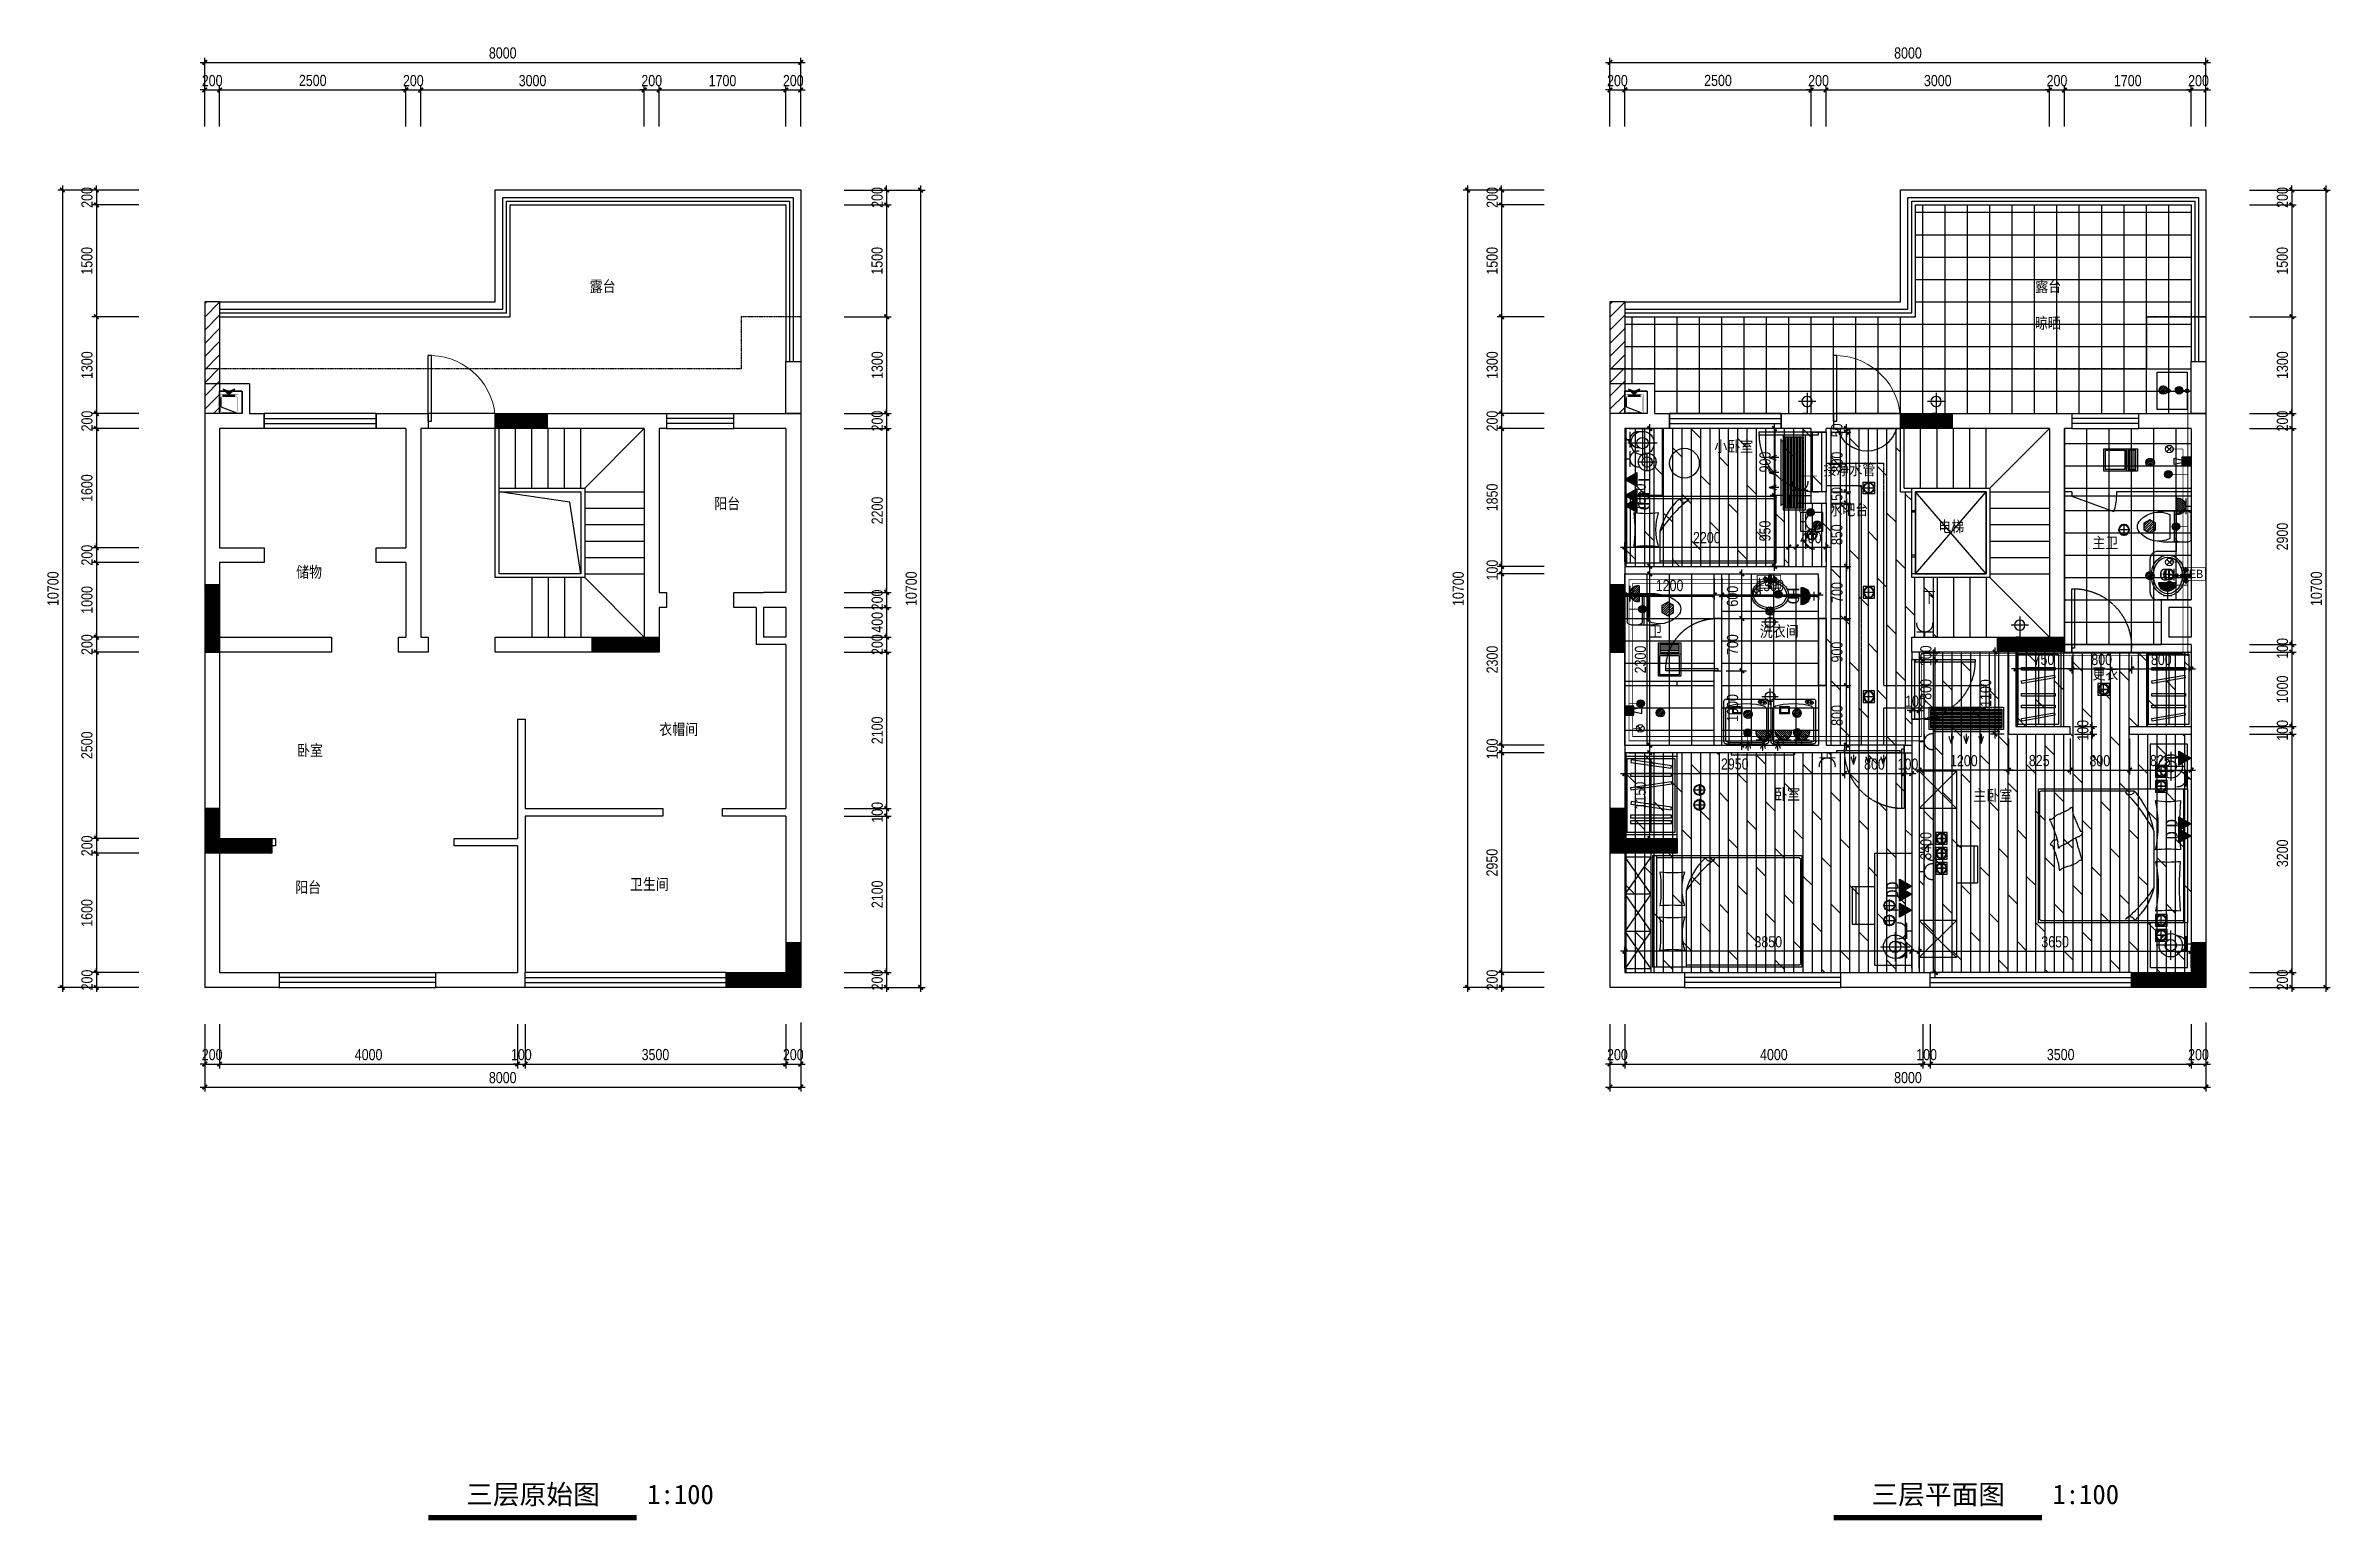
# Model space of a CAD drawing. Extents: x 160245 to 405305, y -111140 to 232735.
# Drawn here: x 249411 to 280076, y -111140 to -91355 of the extents above; entities that cross this region are included whole.
import ezdxf

# ---------------------------------------------------------------- set-up
doc = ezdxf.new("R2010")
doc.units = 0
doc.header["$LTSCALE"] = 10
doc.header["$MEASUREMENT"] = 0
for name, pattern in [('DASH', [0.35, 0.25, -0.1]), ('DOTE', [2.42, 2, -0.2, 0.02, -0.2]), ('HIDDEN', [0.375, 0.25, -0.125])]:
    doc.linetypes.add(name, pattern=pattern)
doc.layers.get('Defpoints').update_dxf_attribs({"color": 229})
for name, color, linetype in [('C-ceiling 天花', 153, 'Continuous'), ('C-Light 灯具', 107, 'Continuous'), ('C-Lingt 落地灯 台灯', 107, 'Continuous'), ('D-插座', 2, 'Continuous'), ('DIM_SYMB', 3, 'Continuous'), ('Door 门', 107, 'Continuous'), ('P-floorpat地面', 8, 'Continuous'), ('P-Furniture 家具', 153, 'Continuous'), ('P-Make furniture 固定制作', 154, 'Continuous'), ('P-N wall 新建隔墙', 241, 'Continuous'), ('P-New Wall Size 隔墙尺寸', 8, 'Continuous'), ('P-O wall 原始墙体', 245, 'Continuous'), ('P-o 原建筑尺寸', 8, 'Continuous'), ('P-Stair 楼梯（原建筑设备）', 159, 'Continuous'), ('P-Text  平面文字', 9, 'Continuous'), ('P-Ware 洁具', 153, 'Continuous'), ('P-window 窗', 107, 'Continuous'), ('PUB_TEXT', 30, 'Continuous'), ('PW01-POWERPOINT___DATAPOIN', 2, 'Continuous'), ('WALL', 9, 'Continuous'), ('Z-给排水', 6, 'Continuous'), ('插座说明', 2, 'Continuous'), ('空调', 145, 'DASH')]:
    doc.layers.add(name, color=color, linetype=linetype)
doc.styles.add('PDC DIM', font='PMingLiU-ExtB.ttf', dxfattribs={"width": 0.85})
doc.styles.add('黑体', font='simhei.ttf')
doc.dimstyles.new('PDC-A2', dxfattribs={"dimscale": 0, "dimtxt": 2.5, "dimasz": 1, "dimexe": 1, "dimexo": 1, "dimgap": 0.7, "dimtad": 1, "dimdec": 0, "dimtxsty": 'PDC DIM', "dimblk": 'ARCHTICK', "dimcen": 1, "dimdle": 1, "dimclrd": 8, "dimclre": 8, "dimclrt": 9, "dimadec": 0, "dimazin": 0, "dimtfac": 1, "dimtdec": 0, "dimtix": 1, "dimtmove": 2, "dimatfit": 3, "dimldrblk": 'PDC A2 T R', "dimfxl": 10, "dimfxlon": 1, "dimarcsym": 0})
pattern_1 = [(45, (59491.276, 0), (-8.83883476, 8.83883476), [])]
pattern_2 = [(45, (40629.534, 0), (-8.83883476, 8.83883476), [])]

msp = doc.modelspace()

# ---------------------------------------------------------------- texts
at = {"layer": 'P-Text  平面文字', "char_height": 150, "width": 893.426, "attachment_point": 1, "style": 'PDC DIM'}
for s, insert in [('露台', (256713.9, -94508.1)), ('露台', (276115.7, -94508.1)), ('小卧室', (271807.9, -96656.6)), ('阳台', (258384, -97422.9)), ('电梯', (274813.9, -97732.1)), ('主卫', (276882.9, -97948.9)), ('储物', (252771.7, -98341.5)), ('下', (274606, -98677.5)), ('卫', (270934.8, -99137.2)), ('洗衣间', (272417.7, -99137.2)), ('更衣', (276882.9, -99706.9)), ('衣帽间', (257645.5, -100452.7)), ('卧室', (252784, -100735.6)), ('卧室', (272611.8, -101322.1)), ('主卧室', (275285.2, -101339.9)), ('阳台', (252759.4, -102572.4)), ('卫生间', (257251.7, -102531.3))]:
    msp.add_mtext(s, dxfattribs=dict(at, insert=insert))
at = {"layer": 'P-Text  平面文字', "char_height": 150, "attachment_point": 1, "style": 'PDC DIM'}
for s, insert in [('晾晒', (276110.2, -95001.7)), ('水吧台', (273351.9, -97505.4))]:
    msp.add_mtext_dynamic_manual_height_columns(s, width=893.426, gutter_width=1750, heights=[0], dxfattribs=dict(at, insert=insert))
at = {"layer": 'PUB_TEXT', "style": '黑体'}
for s, p in [('三层原始图', (255054.8, -110923.7)), ('1:100', (257484.4, -110923.7)), ('三层平面图', (273916.6, -110923.7)), ('1:100', (276346.2, -110923.7))]:
    msp.add_text(s, height=262.87, dxfattribs=at).set_placement(p)
at = {"layer": 'Z-给排水', "color": 6, "linetype": 'ByBlock', "lineweight": -2, "insert": (273272.5, -96966), "char_height": 150, "attachment_point": 1, "style": 'PDC DIM'}
msp.add_mtext_dynamic_manual_height_columns('{\\fPMingLiU|b0|i0|c134|p18;接净水管}', width=893.426, gutter_width=1750, heights=[0], dxfattribs=at)

# ---------------------------------------------------------------- blocks, each defined once
blk = doc.blocks.new('A$C7BB304D7')
blk.add_hatch(color=256).paths.add_polyline_path([(127, 77), (204, 0), (126, 32), (49, 0)])
at = {"linetype": 'DASH', "ltscale": 0.5}
for p, q in [((2, 330), (2, 30)), ((302, 330), (2, 330)), ((302, 30), (302, 330)), ((2, 30), (302, 30))]:
    blk.add_line(p, q, dxfattribs=at)
for p, q in [((42, 95), (212, 95)), ((42, 80), (212, 80))]:
    blk.add_line(p, q)
at = {"const_width": 3}
blk.add_lwpolyline([(2, 80), (2, 330), (252, 330), (252, 80), (212, 80), (212, 95), (217, 95, 0.414214), (237, 115), (237, 295, 0.414214), (217, 315), (37, 315, 0.414214), (17, 295), (17, 115, 0.414214), (37, 95), (42, 95), (42, 80)], format="xyb", close=True, dxfattribs=at)
blk.add_lwpolyline([(17, 115), (19, 239), (217, 315)])
blk.add_lwpolyline([(204, 3), (126, 34), (49, 3), (127, 80)], close=True)
blk = doc.blocks.new('$DorLib2D$00000001')
for p, q in [((0.45, 0.975), (0.5, 0.975)), ((0.45, 0), (0.45, 0.975)), ((0.5, 0), (0.5, 0.975)), ((0.5, 0), (0.45, 0))]:
    blk.add_line(p, q)
at = {"lineweight": 13}
blk.add_arc((0.475, 0), 0.975, 91.4693, 180, dxfattribs=at)
blk = doc.blocks.new('$WINLIB2D$00000001')
at = {"color": 0}
for points in [[(-0.5, 0.5), (-0.5, -0.5)], [(-0.5, 0.5), (0.5, 0.5)], [(0.5, -0.5), (0.5, 0.5)], [(0.5, 0.167), (-0.5, 0.167)], [(0.5, -0.167), (-0.5, -0.167)], [(-0.5, -0.5), (0.5, -0.5)]]:
    blk.add_lwpolyline(points, dxfattribs=at)
blk = doc.blocks.new('_ArchTick')
at = {"color": 0, "linetype": 'ByBlock', "const_width": 0.4}
blk.add_lwpolyline([(-0.5, -0.5), (0.5, 0.5)], dxfattribs=at)
blk = doc.blocks.new('*D1005')
at = {"layer": 'Defpoints', "color": 0, "transparency": 16777216}
for p in [(270407, -104422), (270607, -104422), (270607, -105019)]:
    blk.add_point(p, dxfattribs=at)
at = {"layer": 'P-o 原建筑尺寸', "color": 8, "lineweight": -2, "transparency": 16777216}
for p, q in [((270407, -104482), (270407, -105079)), ((270607, -104482), (270607, -105079)), ((270407, -105019), (270347, -105019)), ((270407, -105019), (270607, -105019)), ((270607, -105019), (270667, -105019))]:
    blk.add_line(p, q, dxfattribs=at)
at = {"layer": 'P-o 原建筑尺寸', "color": 8, "lineweight": -2, "transparency": 16777216, "xscale": 60, "yscale": 60, "zscale": 60}
blk.add_blockref('_ArchTick', (270407, -105019), dxfattribs=at)
at = {"layer": 'P-o 原建筑尺寸', "color": 8, "lineweight": -2, "transparency": 16777216, "xscale": 60, "yscale": 60, "zscale": 60, "rotation": 180}
blk.add_blockref('_ArchTick', (270607, -105019), dxfattribs=at)
at = {"layer": 'P-o 原建筑尺寸', "color": 9, "transparency": 16777216, "insert": (270507, -104893), "char_height": 150, "attachment_point": 5, "style": 'PDC DIM'}
blk.add_mtext('200', dxfattribs=at)
blk = doc.blocks.new('PDC A2 T R')
at = {"color": 0, "linetype": 'ByBlock'}
blk.add_line((0, 0), (-2, 0), dxfattribs=at)
for points in [[(-2.15, 0.89), (-1.49, 1.35), (-0.6, 0), (0, 0)], [(-2.15, -0.89), (-1.49, -1.35), (-0.6, 0), (0, 0)]]:
    blk.add_solid(points, dxfattribs=at)
blk = doc.blocks.new('*D1006')
at = {"layer": 'Defpoints', "color": 0, "transparency": 16777216}
for p in [(270607, -104422), (274607, -104422), (274607, -105019)]:
    blk.add_point(p, dxfattribs=at)
at = {"layer": 'P-o 原建筑尺寸', "color": 8, "lineweight": -2, "transparency": 16777216}
for p, q in [((270607, -104482), (270607, -105079)), ((274607, -104482), (274607, -105079)), ((270547, -105019), (274667, -105019))]:
    blk.add_line(p, q, dxfattribs=at)
at = {"layer": 'P-o 原建筑尺寸', "color": 8, "lineweight": -2, "transparency": 16777216, "xscale": 60, "yscale": 60, "zscale": 60, "rotation": 180}
blk.add_blockref('_ArchTick', (270607, -105019), dxfattribs=at)
at = {"layer": 'P-o 原建筑尺寸', "color": 8, "lineweight": -2, "transparency": 16777216, "xscale": 60, "yscale": 60, "zscale": 60}
blk.add_blockref('_ArchTick', (274607, -105019), dxfattribs=at)
at = {"layer": 'P-o 原建筑尺寸', "color": 9, "transparency": 16777216, "insert": (272607, -104893), "char_height": 150, "attachment_point": 5, "style": 'PDC DIM'}
blk.add_mtext('4000', dxfattribs=at)
blk = doc.blocks.new('*D1007')
at = {"layer": 'Defpoints', "color": 0, "transparency": 16777216}
for p in [(274607, -104422), (274707, -104422), (274707, -105019)]:
    blk.add_point(p, dxfattribs=at)
at = {"layer": 'P-o 原建筑尺寸', "color": 8, "lineweight": -2, "transparency": 16777216}
for p, q in [((274607, -104482), (274607, -105079)), ((274707, -104482), (274707, -105079)), ((274607, -105019), (274547, -105019)), ((274607, -105019), (274707, -105019)), ((274707, -105019), (274767, -105019))]:
    blk.add_line(p, q, dxfattribs=at)
at = {"layer": 'P-o 原建筑尺寸', "color": 8, "lineweight": -2, "transparency": 16777216, "xscale": 60, "yscale": 60, "zscale": 60}
blk.add_blockref('_ArchTick', (274607, -105019), dxfattribs=at)
at = {"layer": 'P-o 原建筑尺寸', "color": 8, "lineweight": -2, "transparency": 16777216, "xscale": 60, "yscale": 60, "zscale": 60, "rotation": 180}
blk.add_blockref('_ArchTick', (274707, -105019), dxfattribs=at)
at = {"layer": 'P-o 原建筑尺寸', "color": 9, "transparency": 16777216, "insert": (274657, -104893), "char_height": 150, "attachment_point": 5, "style": 'PDC DIM'}
blk.add_mtext('100', dxfattribs=at)
blk = doc.blocks.new('*D1008')
at = {"layer": 'Defpoints', "color": 0, "transparency": 16777216}
for p in [(274707, -104422), (278207, -104422), (278207, -105019)]:
    blk.add_point(p, dxfattribs=at)
at = {"layer": 'P-o 原建筑尺寸', "color": 8, "lineweight": -2, "transparency": 16777216}
for p, q in [((274707, -104482), (274707, -105079)), ((278207, -104482), (278207, -105079)), ((274647, -105019), (278267, -105019))]:
    blk.add_line(p, q, dxfattribs=at)
at = {"layer": 'P-o 原建筑尺寸', "color": 8, "lineweight": -2, "transparency": 16777216, "xscale": 60, "yscale": 60, "zscale": 60, "rotation": 180}
blk.add_blockref('_ArchTick', (274707, -105019), dxfattribs=at)
at = {"layer": 'P-o 原建筑尺寸', "color": 8, "lineweight": -2, "transparency": 16777216, "xscale": 60, "yscale": 60, "zscale": 60}
blk.add_blockref('_ArchTick', (278207, -105019), dxfattribs=at)
at = {"layer": 'P-o 原建筑尺寸', "color": 9, "transparency": 16777216, "insert": (276457, -104892), "char_height": 150, "attachment_point": 5, "style": 'PDC DIM'}
blk.add_mtext('3500', dxfattribs=at)
blk = doc.blocks.new('*D1009')
at = {"layer": 'Defpoints', "color": 0, "transparency": 16777216}
for p in [(278207, -104422), (278407, -104402), (278407, -105019)]:
    blk.add_point(p, dxfattribs=at)
at = {"layer": 'P-o 原建筑尺寸', "color": 8, "lineweight": -2, "transparency": 16777216}
for p, q in [((278207, -104482), (278207, -105079)), ((278407, -104462), (278407, -105079)), ((278207, -105019), (278147, -105019)), ((278207, -105019), (278407, -105019)), ((278407, -105019), (278467, -105019))]:
    blk.add_line(p, q, dxfattribs=at)
at = {"layer": 'P-o 原建筑尺寸', "color": 8, "lineweight": -2, "transparency": 16777216, "xscale": 60, "yscale": 60, "zscale": 60}
blk.add_blockref('_ArchTick', (278207, -105019), dxfattribs=at)
at = {"layer": 'P-o 原建筑尺寸', "color": 8, "lineweight": -2, "transparency": 16777216, "xscale": 60, "yscale": 60, "zscale": 60, "rotation": 180}
blk.add_blockref('_ArchTick', (278407, -105019), dxfattribs=at)
at = {"layer": 'P-o 原建筑尺寸', "color": 9, "transparency": 16777216, "insert": (278307, -104893), "char_height": 150, "attachment_point": 5, "style": 'PDC DIM'}
blk.add_mtext('200', dxfattribs=at)
blk = doc.blocks.new('*D1010')
at = {"layer": 'Defpoints', "color": 0, "transparency": 16777216}
for p in [(270407, -104519), (278407, -104519), (278407, -105327)]:
    blk.add_point(p, dxfattribs=at)
at = {"layer": 'P-o 原建筑尺寸', "color": 8, "lineweight": -2, "transparency": 16777216}
for p, q in [((270407, -104727), (270407, -105387)), ((278407, -104727), (278407, -105387)), ((270347, -105327), (278467, -105327))]:
    blk.add_line(p, q, dxfattribs=at)
at = {"layer": 'P-o 原建筑尺寸', "color": 8, "lineweight": -2, "transparency": 16777216, "xscale": 60, "yscale": 60, "zscale": 60, "rotation": 180}
blk.add_blockref('_ArchTick', (270407, -105327), dxfattribs=at)
at = {"layer": 'P-o 原建筑尺寸', "color": 8, "lineweight": -2, "transparency": 16777216, "xscale": 60, "yscale": 60, "zscale": 60}
blk.add_blockref('_ArchTick', (278407, -105327), dxfattribs=at)
at = {"layer": 'P-o 原建筑尺寸', "color": 9, "transparency": 16777216, "insert": (274407, -105201), "char_height": 150, "attachment_point": 5, "style": 'PDC DIM'}
blk.add_mtext('8000', dxfattribs=at)
blk = doc.blocks.new('*D1011')
at = {"layer": 'Defpoints', "color": 0, "transparency": 16777216}
for p in [(268953, -93491), (269583, -93291), (269583, -93491)]:
    blk.add_point(p, dxfattribs=at)
at = {"layer": 'P-o 原建筑尺寸', "color": 8, "lineweight": -2, "transparency": 16777216}
for p, q in [((269523, -93291), (268893, -93291)), ((269523, -93491), (268893, -93491)), ((268953, -93291), (268953, -93231)), ((268953, -93291), (268953, -93491)), ((268953, -93491), (268953, -93551))]:
    blk.add_line(p, q, dxfattribs=at)
at = {"layer": 'P-o 原建筑尺寸', "color": 8, "lineweight": -2, "transparency": 16777216, "xscale": 60, "yscale": 60, "zscale": 60}
for p, rotation in [((268953, -93291), 270), ((268953, -93491), 90)]:
    blk.add_blockref('_ArchTick', p, dxfattribs=dict(at, rotation=rotation))
at = {"layer": 'P-o 原建筑尺寸', "color": 9, "transparency": 16777216, "insert": (268827, -93391), "char_height": 150, "attachment_point": 5, "rotation": 90, "style": 'PDC DIM'}
blk.add_mtext('200', dxfattribs=at)
blk = doc.blocks.new('*D1012')
at = {"layer": 'Defpoints', "color": 0, "transparency": 16777216}
for p in [(269583, -93491), (268953, -94991), (269583, -94991)]:
    blk.add_point(p, dxfattribs=at)
at = {"layer": 'P-o 原建筑尺寸', "color": 8, "lineweight": -2, "transparency": 16777216}
for p, q in [((269523, -93491), (268893, -93491)), ((268953, -93431), (268953, -95051)), ((269523, -94991), (268893, -94991))]:
    blk.add_line(p, q, dxfattribs=at)
at = {"layer": 'P-o 原建筑尺寸', "color": 8, "lineweight": -2, "transparency": 16777216, "xscale": 60, "yscale": 60, "zscale": 60}
for p, rotation in [((268953, -93491), 90), ((268953, -94991), 270)]:
    blk.add_blockref('_ArchTick', p, dxfattribs=dict(at, rotation=rotation))
at = {"layer": 'P-o 原建筑尺寸', "color": 9, "transparency": 16777216, "insert": (268826, -94241), "char_height": 150, "attachment_point": 5, "rotation": 90, "style": 'PDC DIM'}
blk.add_mtext('1500', dxfattribs=at)
blk = doc.blocks.new('*D1013')
at = {"layer": 'Defpoints', "color": 0, "transparency": 16777216}
for p in [(269583, -94991), (268953, -96291), (269583, -96291)]:
    blk.add_point(p, dxfattribs=at)
at = {"layer": 'P-o 原建筑尺寸', "color": 8, "lineweight": -2, "transparency": 16777216}
for p, q in [((269523, -94991), (268893, -94991)), ((268953, -94931), (268953, -96351)), ((269523, -96291), (268893, -96291))]:
    blk.add_line(p, q, dxfattribs=at)
at = {"layer": 'P-o 原建筑尺寸', "color": 8, "lineweight": -2, "transparency": 16777216, "xscale": 60, "yscale": 60, "zscale": 60}
for p, rotation in [((268953, -94991), 90), ((268953, -96291), 270)]:
    blk.add_blockref('_ArchTick', p, dxfattribs=dict(at, rotation=rotation))
at = {"layer": 'P-o 原建筑尺寸', "color": 9, "transparency": 16777216, "insert": (268827, -95641), "char_height": 150, "attachment_point": 5, "rotation": 90, "style": 'PDC DIM'}
blk.add_mtext('1300', dxfattribs=at)
blk = doc.blocks.new('*D1014')
at = {"layer": 'Defpoints', "color": 0, "transparency": 16777216}
for p in [(268953, -96491), (269583, -96291), (269583, -96491)]:
    blk.add_point(p, dxfattribs=at)
at = {"layer": 'P-o 原建筑尺寸', "color": 8, "lineweight": -2, "transparency": 16777216}
for p, q in [((268953, -96291), (268953, -96231)), ((269523, -96291), (268893, -96291)), ((269523, -96491), (268893, -96491)), ((268953, -96291), (268953, -96491)), ((268953, -96491), (268953, -96551))]:
    blk.add_line(p, q, dxfattribs=at)
at = {"layer": 'P-o 原建筑尺寸', "color": 8, "lineweight": -2, "transparency": 16777216, "xscale": 60, "yscale": 60, "zscale": 60}
for p, rotation in [((268953, -96291), 270), ((268953, -96491), 90)]:
    blk.add_blockref('_ArchTick', p, dxfattribs=dict(at, rotation=rotation))
at = {"layer": 'P-o 原建筑尺寸', "color": 9, "transparency": 16777216, "insert": (268827, -96391), "char_height": 150, "attachment_point": 5, "rotation": 90, "style": 'PDC DIM'}
blk.add_mtext('200', dxfattribs=at)
blk = doc.blocks.new('*D1015')
at = {"layer": 'Defpoints', "color": 0}
for p in [(269583, -96491), (268953, -98341), (269583, -98341)]:
    blk.add_point(p, dxfattribs=at)
at = {"layer": 'P-o 原建筑尺寸', "color": 8, "lineweight": -2}
for p, q in [((269523, -96491), (268893, -96491)), ((268953, -96431), (268953, -98401)), ((269523, -98341), (268893, -98341))]:
    blk.add_line(p, q, dxfattribs=at)
at = {"layer": 'P-o 原建筑尺寸', "color": 8, "lineweight": -2, "xscale": 60, "yscale": 60, "zscale": 60}
for p, rotation in [((268953, -96491), 90), ((268953, -98341), 270)]:
    blk.add_blockref('_ArchTick', p, dxfattribs=dict(at, rotation=rotation))
at = {"layer": 'P-o 原建筑尺寸', "color": 9, "insert": (268826, -97416), "char_height": 150, "attachment_point": 5, "rotation": 90, "style": 'PDC DIM'}
blk.add_mtext('1850', dxfattribs=at)
blk = doc.blocks.new('*D1016')
at = {"layer": 'Defpoints', "color": 0}
for p in [(269583, -98341), (268953, -98441), (269583, -98441)]:
    blk.add_point(p, dxfattribs=at)
at = {"layer": 'P-o 原建筑尺寸', "color": 8, "lineweight": -2}
for p, q in [((269523, -98341), (268893, -98341)), ((268953, -98341), (268953, -98281)), ((268953, -98341), (268953, -98441)), ((269523, -98441), (268893, -98441)), ((268953, -98441), (268953, -98501))]:
    blk.add_line(p, q, dxfattribs=at)
at = {"layer": 'P-o 原建筑尺寸', "color": 8, "lineweight": -2, "xscale": 60, "yscale": 60, "zscale": 60}
for p, rotation in [((268953, -98341), 270), ((268953, -98441), 90)]:
    blk.add_blockref('_ArchTick', p, dxfattribs=dict(at, rotation=rotation))
at = {"layer": 'P-o 原建筑尺寸', "color": 9, "insert": (268827, -98391), "char_height": 150, "attachment_point": 5, "rotation": 90, "style": 'PDC DIM'}
blk.add_mtext('100', dxfattribs=at)
blk = doc.blocks.new('*D1017')
at = {"layer": 'Defpoints', "color": 0}
for p in [(269583, -98441), (268953, -100741), (269583, -100741)]:
    blk.add_point(p, dxfattribs=at)
at = {"layer": 'P-o 原建筑尺寸', "color": 8, "lineweight": -2}
for p, q in [((268953, -98381), (268953, -100801)), ((269523, -98441), (268893, -98441)), ((269523, -100741), (268893, -100741))]:
    blk.add_line(p, q, dxfattribs=at)
at = {"layer": 'P-o 原建筑尺寸', "color": 8, "lineweight": -2, "xscale": 60, "yscale": 60, "zscale": 60}
for p, rotation in [((268953, -98441), 90), ((268953, -100741), 270)]:
    blk.add_blockref('_ArchTick', p, dxfattribs=dict(at, rotation=rotation))
at = {"layer": 'P-o 原建筑尺寸', "color": 9, "insert": (268827, -99591), "char_height": 150, "attachment_point": 5, "rotation": 90, "style": 'PDC DIM'}
blk.add_mtext('2300', dxfattribs=at)
blk = doc.blocks.new('*D1018')
at = {"layer": 'Defpoints', "color": 0}
for p in [(268953, -100841), (269583, -100741), (269583, -100841)]:
    blk.add_point(p, dxfattribs=at)
at = {"layer": 'P-o 原建筑尺寸', "color": 8, "lineweight": -2}
for p, q in [((269523, -100741), (268893, -100741)), ((269523, -100841), (268893, -100841)), ((268953, -100741), (268953, -100681)), ((268953, -100741), (268953, -100841)), ((268953, -100841), (268953, -100901))]:
    blk.add_line(p, q, dxfattribs=at)
at = {"layer": 'P-o 原建筑尺寸', "color": 8, "lineweight": -2, "xscale": 60, "yscale": 60, "zscale": 60}
for p, rotation in [((268953, -100741), 270), ((268953, -100841), 90)]:
    blk.add_blockref('_ArchTick', p, dxfattribs=dict(at, rotation=rotation))
at = {"layer": 'P-o 原建筑尺寸', "color": 9, "insert": (268827, -100791), "char_height": 150, "attachment_point": 5, "rotation": 90, "style": 'PDC DIM'}
blk.add_mtext('100', dxfattribs=at)
blk = doc.blocks.new('*D1019')
at = {"layer": 'Defpoints', "color": 0}
for p in [(269583, -100841), (268953, -103791), (269583, -103791)]:
    blk.add_point(p, dxfattribs=at)
at = {"layer": 'P-o 原建筑尺寸', "color": 8, "lineweight": -2}
for p, q in [((269523, -100841), (268893, -100841)), ((268953, -100781), (268953, -103851)), ((269523, -103791), (268893, -103791))]:
    blk.add_line(p, q, dxfattribs=at)
at = {"layer": 'P-o 原建筑尺寸', "color": 8, "lineweight": -2, "xscale": 60, "yscale": 60, "zscale": 60}
for p, rotation in [((268953, -100841), 90), ((268953, -103791), 270)]:
    blk.add_blockref('_ArchTick', p, dxfattribs=dict(at, rotation=rotation))
at = {"layer": 'P-o 原建筑尺寸', "color": 9, "insert": (268825, -102316), "char_height": 150, "attachment_point": 5, "rotation": 90, "style": 'PDC DIM'}
blk.add_mtext('2950', dxfattribs=at)
blk = doc.blocks.new('*D1020')
at = {"layer": 'Defpoints', "color": 0, "transparency": 16777216}
for p in [(269583, -103791), (268953, -103991), (269583, -103991)]:
    blk.add_point(p, dxfattribs=at)
at = {"layer": 'P-o 原建筑尺寸', "color": 8, "lineweight": -2, "transparency": 16777216}
for p, q in [((269523, -103791), (268893, -103791)), ((268953, -103791), (268953, -103731)), ((268953, -103791), (268953, -103991)), ((269523, -103991), (268893, -103991)), ((268953, -103991), (268953, -104051))]:
    blk.add_line(p, q, dxfattribs=at)
at = {"layer": 'P-o 原建筑尺寸', "color": 8, "lineweight": -2, "transparency": 16777216, "xscale": 60, "yscale": 60, "zscale": 60}
for p, rotation in [((268953, -103791), 270), ((268953, -103991), 90)]:
    blk.add_blockref('_ArchTick', p, dxfattribs=dict(at, rotation=rotation))
at = {"layer": 'P-o 原建筑尺寸', "color": 9, "transparency": 16777216, "insert": (268827, -103891), "char_height": 150, "attachment_point": 5, "rotation": 90, "style": 'PDC DIM'}
blk.add_mtext('200', dxfattribs=at)
blk = doc.blocks.new('*D1021')
at = {"layer": 'Defpoints', "color": 0, "transparency": 16777216}
for p in [(269583, -93291), (268496, -103991), (269583, -103991)]:
    blk.add_point(p, dxfattribs=at)
at = {"layer": 'P-o 原建筑尺寸', "color": 8, "lineweight": -2, "transparency": 16777216}
for p, q in [((269096, -93291), (268436, -93291)), ((268496, -93231), (268496, -104051)), ((269096, -103991), (268436, -103991))]:
    blk.add_line(p, q, dxfattribs=at)
at = {"layer": 'P-o 原建筑尺寸', "color": 8, "lineweight": -2, "transparency": 16777216, "xscale": 60, "yscale": 60, "zscale": 60}
for p, rotation in [((268496, -93291), 90), ((268496, -103991), 270)]:
    blk.add_blockref('_ArchTick', p, dxfattribs=dict(at, rotation=rotation))
at = {"layer": 'P-o 原建筑尺寸', "color": 9, "transparency": 16777216, "insert": (268371, -98641), "char_height": 150, "attachment_point": 5, "rotation": 90, "style": 'PDC DIM'}
blk.add_mtext('10700', dxfattribs=at)
blk = doc.blocks.new('*D1026')
at = {"layer": 'Defpoints', "color": 0, "transparency": 16777216}
for p in [(278929, -93291), (278929, -93491), (279559, -93491)]:
    blk.add_point(p, dxfattribs=at)
at = {"layer": 'P-o 原建筑尺寸', "color": 8, "lineweight": -2, "transparency": 16777216}
for p, q in [((278989, -93291), (279619, -93291)), ((278989, -93491), (279619, -93491)), ((279559, -93291), (279559, -93231)), ((279559, -93291), (279559, -93491)), ((279559, -93491), (279559, -93551))]:
    blk.add_line(p, q, dxfattribs=at)
at = {"layer": 'P-o 原建筑尺寸', "color": 8, "lineweight": -2, "transparency": 16777216, "xscale": 60, "yscale": 60, "zscale": 60}
for p, rotation in [((279559, -93291), 270), ((279559, -93491), 90)]:
    blk.add_blockref('_ArchTick', p, dxfattribs=dict(at, rotation=rotation))
at = {"layer": 'P-o 原建筑尺寸', "color": 9, "transparency": 16777216, "insert": (279434, -93391), "char_height": 150, "attachment_point": 5, "rotation": 90, "style": 'PDC DIM'}
blk.add_mtext('200', dxfattribs=at)
blk = doc.blocks.new('*D1027')
at = {"layer": 'Defpoints', "color": 0, "transparency": 16777216}
for p in [(278929, -93491), (278929, -94991), (279559, -94991)]:
    blk.add_point(p, dxfattribs=at)
at = {"layer": 'P-o 原建筑尺寸', "color": 8, "lineweight": -2, "transparency": 16777216}
for p, q in [((278989, -93491), (279619, -93491)), ((279559, -93431), (279559, -95051)), ((278989, -94991), (279619, -94991))]:
    blk.add_line(p, q, dxfattribs=at)
at = {"layer": 'P-o 原建筑尺寸', "color": 8, "lineweight": -2, "transparency": 16777216, "xscale": 60, "yscale": 60, "zscale": 60}
for p, rotation in [((279559, -93491), 90), ((279559, -94991), 270)]:
    blk.add_blockref('_ArchTick', p, dxfattribs=dict(at, rotation=rotation))
at = {"layer": 'P-o 原建筑尺寸', "color": 9, "transparency": 16777216, "insert": (279432, -94241), "char_height": 150, "attachment_point": 5, "rotation": 90, "style": 'PDC DIM'}
blk.add_mtext('1500', dxfattribs=at)
blk = doc.blocks.new('*D1028')
at = {"layer": 'Defpoints', "color": 0, "transparency": 16777216}
for p in [(278929, -94991), (278929, -96291), (279559, -96291)]:
    blk.add_point(p, dxfattribs=at)
at = {"layer": 'P-o 原建筑尺寸', "color": 8, "lineweight": -2, "transparency": 16777216}
for p, q in [((278989, -94991), (279619, -94991)), ((279559, -94931), (279559, -96351)), ((278989, -96291), (279619, -96291))]:
    blk.add_line(p, q, dxfattribs=at)
at = {"layer": 'P-o 原建筑尺寸', "color": 8, "lineweight": -2, "transparency": 16777216, "xscale": 60, "yscale": 60, "zscale": 60}
for p, rotation in [((279559, -94991), 90), ((279559, -96291), 270)]:
    blk.add_blockref('_ArchTick', p, dxfattribs=dict(at, rotation=rotation))
at = {"layer": 'P-o 原建筑尺寸', "color": 9, "transparency": 16777216, "insert": (279434, -95641), "char_height": 150, "attachment_point": 5, "rotation": 90, "style": 'PDC DIM'}
blk.add_mtext('1300', dxfattribs=at)
blk = doc.blocks.new('*D1029')
at = {"layer": 'Defpoints', "color": 0, "transparency": 16777216}
for p in [(278929, -96291), (278929, -96491), (279559, -96491)]:
    blk.add_point(p, dxfattribs=at)
at = {"layer": 'P-o 原建筑尺寸', "color": 8, "lineweight": -2, "transparency": 16777216}
for p, q in [((279559, -96291), (279559, -96231)), ((278989, -96291), (279619, -96291)), ((278989, -96491), (279619, -96491)), ((279559, -96291), (279559, -96491)), ((279559, -96491), (279559, -96551))]:
    blk.add_line(p, q, dxfattribs=at)
at = {"layer": 'P-o 原建筑尺寸', "color": 8, "lineweight": -2, "transparency": 16777216, "xscale": 60, "yscale": 60, "zscale": 60}
for p, rotation in [((279559, -96291), 270), ((279559, -96491), 90)]:
    blk.add_blockref('_ArchTick', p, dxfattribs=dict(at, rotation=rotation))
at = {"layer": 'P-o 原建筑尺寸', "color": 9, "transparency": 16777216, "insert": (279434, -96391), "char_height": 150, "attachment_point": 5, "rotation": 90, "style": 'PDC DIM'}
blk.add_mtext('200', dxfattribs=at)
blk = doc.blocks.new('*D1030')
at = {"layer": 'Defpoints', "color": 0}
for p in [(278929, -96491), (278929, -99391), (279559, -99391)]:
    blk.add_point(p, dxfattribs=at)
at = {"layer": 'P-o 原建筑尺寸', "color": 8, "lineweight": -2}
for p, q in [((278989, -96491), (279619, -96491)), ((279559, -96431), (279559, -99451)), ((278989, -99391), (279619, -99391))]:
    blk.add_line(p, q, dxfattribs=at)
at = {"layer": 'P-o 原建筑尺寸', "color": 8, "lineweight": -2, "xscale": 60, "yscale": 60, "zscale": 60}
for p, rotation in [((279559, -96491), 90), ((279559, -99391), 270)]:
    blk.add_blockref('_ArchTick', p, dxfattribs=dict(at, rotation=rotation))
at = {"layer": 'P-o 原建筑尺寸', "color": 9, "insert": (279433, -97941), "char_height": 150, "attachment_point": 5, "rotation": 90, "style": 'PDC DIM'}
blk.add_mtext('2900', dxfattribs=at)
blk = doc.blocks.new('*D1031')
at = {"layer": 'Defpoints', "color": 0}
for p in [(278929, -99391), (278929, -99491), (279559, -99491)]:
    blk.add_point(p, dxfattribs=at)
at = {"layer": 'P-o 原建筑尺寸', "color": 8, "lineweight": -2}
for p, q in [((279559, -99391), (279559, -99331)), ((278989, -99391), (279619, -99391)), ((278989, -99491), (279619, -99491)), ((279559, -99391), (279559, -99491)), ((279559, -99491), (279559, -99551))]:
    blk.add_line(p, q, dxfattribs=at)
at = {"layer": 'P-o 原建筑尺寸', "color": 8, "lineweight": -2, "xscale": 60, "yscale": 60, "zscale": 60}
for p, rotation in [((279559, -99391), 270), ((279559, -99491), 90)]:
    blk.add_blockref('_ArchTick', p, dxfattribs=dict(at, rotation=rotation))
at = {"layer": 'P-o 原建筑尺寸', "color": 9, "insert": (279434, -99441), "char_height": 150, "attachment_point": 5, "rotation": 90, "style": 'PDC DIM'}
blk.add_mtext('100', dxfattribs=at)
blk = doc.blocks.new('*D1032')
at = {"layer": 'Defpoints', "color": 0}
for p in [(278929, -99491), (278929, -100491), (279559, -100491)]:
    blk.add_point(p, dxfattribs=at)
at = {"layer": 'P-o 原建筑尺寸', "color": 8, "lineweight": -2}
for p, q in [((278989, -99491), (279619, -99491)), ((279559, -99431), (279559, -100551)), ((278989, -100491), (279619, -100491))]:
    blk.add_line(p, q, dxfattribs=at)
at = {"layer": 'P-o 原建筑尺寸', "color": 8, "lineweight": -2, "xscale": 60, "yscale": 60, "zscale": 60}
for p, rotation in [((279559, -99491), 90), ((279559, -100491), 270)]:
    blk.add_blockref('_ArchTick', p, dxfattribs=dict(at, rotation=rotation))
at = {"layer": 'P-o 原建筑尺寸', "color": 9, "insert": (279434, -99991), "char_height": 150, "attachment_point": 5, "rotation": 90, "style": 'PDC DIM'}
blk.add_mtext('1000', dxfattribs=at)
blk = doc.blocks.new('*D1022')
at = {"layer": 'Defpoints', "color": 0}
for p in [(278929, -100491), (278929, -100591), (279559, -100591)]:
    blk.add_point(p, dxfattribs=at)
at = {"layer": 'P-o 原建筑尺寸', "color": 8, "lineweight": -2}
for p, q in [((278989, -100491), (279619, -100491)), ((279559, -100491), (279559, -100431)), ((279559, -100491), (279559, -100591)), ((278989, -100591), (279619, -100591)), ((279559, -100591), (279559, -100651))]:
    blk.add_line(p, q, dxfattribs=at)
at = {"layer": 'P-o 原建筑尺寸', "color": 8, "lineweight": -2, "xscale": 60, "yscale": 60, "zscale": 60}
for p, rotation in [((279559, -100491), 270), ((279559, -100591), 90)]:
    blk.add_blockref('_ArchTick', p, dxfattribs=dict(at, rotation=rotation))
at = {"layer": 'P-o 原建筑尺寸', "color": 9, "insert": (279434, -100541), "char_height": 150, "attachment_point": 5, "rotation": 90, "style": 'PDC DIM'}
blk.add_mtext('100', dxfattribs=at)
blk = doc.blocks.new('*D1023')
at = {"layer": 'Defpoints', "color": 0}
for p in [(278929, -100591), (278929, -103791), (279559, -103791)]:
    blk.add_point(p, dxfattribs=at)
at = {"layer": 'P-o 原建筑尺寸', "color": 8, "lineweight": -2}
for p, q in [((279559, -100531), (279559, -103851)), ((278989, -100591), (279619, -100591)), ((278989, -103791), (279619, -103791))]:
    blk.add_line(p, q, dxfattribs=at)
at = {"layer": 'P-o 原建筑尺寸', "color": 8, "lineweight": -2, "xscale": 60, "yscale": 60, "zscale": 60}
for p, rotation in [((279559, -100591), 90), ((279559, -103791), 270)]:
    blk.add_blockref('_ArchTick', p, dxfattribs=dict(at, rotation=rotation))
at = {"layer": 'P-o 原建筑尺寸', "color": 9, "insert": (279434, -102191), "char_height": 150, "attachment_point": 5, "rotation": 90, "style": 'PDC DIM'}
blk.add_mtext('3200', dxfattribs=at)
blk = doc.blocks.new('*D1024')
at = {"layer": 'Defpoints', "color": 0, "transparency": 16777216}
for p in [(278929, -103791), (278929, -103991), (279559, -103991)]:
    blk.add_point(p, dxfattribs=at)
at = {"layer": 'P-o 原建筑尺寸', "color": 8, "lineweight": -2, "transparency": 16777216}
for p, q in [((278989, -103791), (279619, -103791)), ((279559, -103791), (279559, -103731)), ((279559, -103791), (279559, -103991)), ((278989, -103991), (279619, -103991)), ((279559, -103991), (279559, -104051))]:
    blk.add_line(p, q, dxfattribs=at)
at = {"layer": 'P-o 原建筑尺寸', "color": 8, "lineweight": -2, "transparency": 16777216, "xscale": 60, "yscale": 60, "zscale": 60}
for p, rotation in [((279559, -103791), 270), ((279559, -103991), 90)]:
    blk.add_blockref('_ArchTick', p, dxfattribs=dict(at, rotation=rotation))
at = {"layer": 'P-o 原建筑尺寸', "color": 9, "transparency": 16777216, "insert": (279434, -103891), "char_height": 150, "attachment_point": 5, "rotation": 90, "style": 'PDC DIM'}
blk.add_mtext('200', dxfattribs=at)
blk = doc.blocks.new('*D1025')
at = {"layer": 'Defpoints', "color": 0, "transparency": 16777216}
for p in [(278929, -93291), (278929, -103991), (280016, -103991)]:
    blk.add_point(p, dxfattribs=at)
at = {"layer": 'P-o 原建筑尺寸', "color": 8, "lineweight": -2, "transparency": 16777216}
for p, q in [((279416, -93291), (280076, -93291)), ((280016, -93231), (280016, -104051)), ((279416, -103991), (280076, -103991))]:
    blk.add_line(p, q, dxfattribs=at)
at = {"layer": 'P-o 原建筑尺寸', "color": 8, "lineweight": -2, "transparency": 16777216, "xscale": 60, "yscale": 60, "zscale": 60}
for p, rotation in [((280016, -93291), 90), ((280016, -103991), 270)]:
    blk.add_blockref('_ArchTick', p, dxfattribs=dict(at, rotation=rotation))
at = {"layer": 'P-o 原建筑尺寸', "color": 9, "transparency": 16777216, "insert": (279890, -98641), "char_height": 150, "attachment_point": 5, "rotation": 90, "style": 'PDC DIM'}
blk.add_mtext('10700', dxfattribs=at)
blk = doc.blocks.new('*D1033')
at = {"layer": 'Defpoints', "color": 0, "transparency": 16777216}
for p in [(270607, -91949), (270407, -92497), (270607, -92497)]:
    blk.add_point(p, dxfattribs=at)
at = {"layer": 'P-o 原建筑尺寸', "color": 8, "lineweight": -2, "transparency": 16777216}
for p, q in [((270407, -91949), (270347, -91949)), ((270407, -92437), (270407, -91889)), ((270407, -91949), (270607, -91949)), ((270607, -92437), (270607, -91889)), ((270607, -91949), (270667, -91949))]:
    blk.add_line(p, q, dxfattribs=at)
at = {"layer": 'P-o 原建筑尺寸', "color": 8, "lineweight": -2, "transparency": 16777216, "xscale": 60, "yscale": 60, "zscale": 60}
blk.add_blockref('_ArchTick', (270407, -91949), dxfattribs=at)
at = {"layer": 'P-o 原建筑尺寸', "color": 8, "lineweight": -2, "transparency": 16777216, "xscale": 60, "yscale": 60, "zscale": 60, "rotation": 180}
blk.add_blockref('_ArchTick', (270607, -91949), dxfattribs=at)
at = {"layer": 'P-o 原建筑尺寸', "color": 9, "transparency": 16777216, "insert": (270507, -91824), "char_height": 150, "attachment_point": 5, "style": 'PDC DIM'}
blk.add_mtext('200', dxfattribs=at)
blk = doc.blocks.new('*D1034')
at = {"layer": 'Defpoints', "color": 0, "transparency": 16777216}
for p in [(273107, -91949), (270607, -92497), (273107, -92497)]:
    blk.add_point(p, dxfattribs=at)
at = {"layer": 'P-o 原建筑尺寸', "color": 8, "lineweight": -2, "transparency": 16777216}
for p, q in [((270547, -91949), (273167, -91949)), ((270607, -92437), (270607, -91889)), ((273107, -92437), (273107, -91889))]:
    blk.add_line(p, q, dxfattribs=at)
at = {"layer": 'P-o 原建筑尺寸', "color": 8, "lineweight": -2, "transparency": 16777216, "xscale": 60, "yscale": 60, "zscale": 60, "rotation": 180}
blk.add_blockref('_ArchTick', (270607, -91949), dxfattribs=at)
at = {"layer": 'P-o 原建筑尺寸', "color": 8, "lineweight": -2, "transparency": 16777216, "xscale": 60, "yscale": 60, "zscale": 60}
blk.add_blockref('_ArchTick', (273107, -91949), dxfattribs=at)
at = {"layer": 'P-o 原建筑尺寸', "color": 9, "transparency": 16777216, "insert": (271857, -91822), "char_height": 150, "attachment_point": 5, "style": 'PDC DIM'}
blk.add_mtext('2500', dxfattribs=at)
blk = doc.blocks.new('*D1035')
at = {"layer": 'Defpoints', "color": 0, "transparency": 16777216}
for p in [(273307, -91949), (273107, -92497), (273307, -92497)]:
    blk.add_point(p, dxfattribs=at)
at = {"layer": 'P-o 原建筑尺寸', "color": 8, "lineweight": -2, "transparency": 16777216}
for p, q in [((273107, -91949), (273047, -91949)), ((273107, -92437), (273107, -91889)), ((273107, -91949), (273307, -91949)), ((273307, -92437), (273307, -91889)), ((273307, -91949), (273367, -91949))]:
    blk.add_line(p, q, dxfattribs=at)
at = {"layer": 'P-o 原建筑尺寸', "color": 8, "lineweight": -2, "transparency": 16777216, "xscale": 60, "yscale": 60, "zscale": 60}
blk.add_blockref('_ArchTick', (273107, -91949), dxfattribs=at)
at = {"layer": 'P-o 原建筑尺寸', "color": 8, "lineweight": -2, "transparency": 16777216, "xscale": 60, "yscale": 60, "zscale": 60, "rotation": 180}
blk.add_blockref('_ArchTick', (273307, -91949), dxfattribs=at)
at = {"layer": 'P-o 原建筑尺寸', "color": 9, "transparency": 16777216, "insert": (273207, -91824), "char_height": 150, "attachment_point": 5, "style": 'PDC DIM'}
blk.add_mtext('200', dxfattribs=at)
blk = doc.blocks.new('*D1036')
at = {"layer": 'Defpoints', "color": 0, "transparency": 16777216}
for p in [(276307, -91949), (273307, -92497), (276307, -92497)]:
    blk.add_point(p, dxfattribs=at)
at = {"layer": 'P-o 原建筑尺寸', "color": 8, "lineweight": -2, "transparency": 16777216}
for p, q in [((273247, -91949), (276367, -91949)), ((273307, -92437), (273307, -91889)), ((276307, -92437), (276307, -91889))]:
    blk.add_line(p, q, dxfattribs=at)
at = {"layer": 'P-o 原建筑尺寸', "color": 8, "lineweight": -2, "transparency": 16777216, "xscale": 60, "yscale": 60, "zscale": 60, "rotation": 180}
blk.add_blockref('_ArchTick', (273307, -91949), dxfattribs=at)
at = {"layer": 'P-o 原建筑尺寸', "color": 8, "lineweight": -2, "transparency": 16777216, "xscale": 60, "yscale": 60, "zscale": 60}
blk.add_blockref('_ArchTick', (276307, -91949), dxfattribs=at)
at = {"layer": 'P-o 原建筑尺寸', "color": 9, "transparency": 16777216, "insert": (274807, -91824), "char_height": 150, "attachment_point": 5, "style": 'PDC DIM'}
blk.add_mtext('3000', dxfattribs=at)
blk = doc.blocks.new('*D1037')
at = {"layer": 'Defpoints', "color": 0, "transparency": 16777216}
for p in [(276507, -91949), (276307, -92497), (276507, -92497)]:
    blk.add_point(p, dxfattribs=at)
at = {"layer": 'P-o 原建筑尺寸', "color": 8, "lineweight": -2, "transparency": 16777216}
for p, q in [((276307, -91949), (276247, -91949)), ((276307, -92437), (276307, -91889)), ((276307, -91949), (276507, -91949)), ((276507, -92437), (276507, -91889)), ((276507, -91949), (276567, -91949))]:
    blk.add_line(p, q, dxfattribs=at)
at = {"layer": 'P-o 原建筑尺寸', "color": 8, "lineweight": -2, "transparency": 16777216, "xscale": 60, "yscale": 60, "zscale": 60}
blk.add_blockref('_ArchTick', (276307, -91949), dxfattribs=at)
at = {"layer": 'P-o 原建筑尺寸', "color": 8, "lineweight": -2, "transparency": 16777216, "xscale": 60, "yscale": 60, "zscale": 60, "rotation": 180}
blk.add_blockref('_ArchTick', (276507, -91949), dxfattribs=at)
at = {"layer": 'P-o 原建筑尺寸', "color": 9, "transparency": 16777216, "insert": (276407, -91824), "char_height": 150, "attachment_point": 5, "style": 'PDC DIM'}
blk.add_mtext('200', dxfattribs=at)
blk = doc.blocks.new('*D1038')
at = {"layer": 'Defpoints', "color": 0, "transparency": 16777216}
for p in [(278207, -91949), (276507, -92497), (278207, -92497)]:
    blk.add_point(p, dxfattribs=at)
at = {"layer": 'P-o 原建筑尺寸', "color": 8, "lineweight": -2, "transparency": 16777216}
for p, q in [((276447, -91949), (278267, -91949)), ((276507, -92437), (276507, -91889)), ((278207, -92437), (278207, -91889))]:
    blk.add_line(p, q, dxfattribs=at)
at = {"layer": 'P-o 原建筑尺寸', "color": 8, "lineweight": -2, "transparency": 16777216, "xscale": 60, "yscale": 60, "zscale": 60, "rotation": 180}
blk.add_blockref('_ArchTick', (276507, -91949), dxfattribs=at)
at = {"layer": 'P-o 原建筑尺寸', "color": 8, "lineweight": -2, "transparency": 16777216, "xscale": 60, "yscale": 60, "zscale": 60}
blk.add_blockref('_ArchTick', (278207, -91949), dxfattribs=at)
at = {"layer": 'P-o 原建筑尺寸', "color": 9, "transparency": 16777216, "insert": (277357, -91824), "char_height": 150, "attachment_point": 5, "style": 'PDC DIM'}
blk.add_mtext('1700', dxfattribs=at)
blk = doc.blocks.new('*D1039')
at = {"layer": 'Defpoints', "color": 0, "transparency": 16777216}
for p in [(278407, -91949), (278207, -92497), (278407, -92497)]:
    blk.add_point(p, dxfattribs=at)
at = {"layer": 'P-o 原建筑尺寸', "color": 8, "lineweight": -2, "transparency": 16777216}
for p, q in [((278207, -91949), (278147, -91949)), ((278207, -92437), (278207, -91889)), ((278207, -91949), (278407, -91949)), ((278407, -92437), (278407, -91889)), ((278407, -91949), (278467, -91949))]:
    blk.add_line(p, q, dxfattribs=at)
at = {"layer": 'P-o 原建筑尺寸', "color": 8, "lineweight": -2, "transparency": 16777216, "xscale": 60, "yscale": 60, "zscale": 60}
blk.add_blockref('_ArchTick', (278207, -91949), dxfattribs=at)
at = {"layer": 'P-o 原建筑尺寸', "color": 8, "lineweight": -2, "transparency": 16777216, "xscale": 60, "yscale": 60, "zscale": 60, "rotation": 180}
blk.add_blockref('_ArchTick', (278407, -91949), dxfattribs=at)
at = {"layer": 'P-o 原建筑尺寸', "color": 9, "transparency": 16777216, "insert": (278307, -91824), "char_height": 150, "attachment_point": 5, "style": 'PDC DIM'}
blk.add_mtext('200', dxfattribs=at)
blk = doc.blocks.new('*D1040')
at = {"layer": 'Defpoints', "color": 0, "transparency": 16777216}
for p in [(278407, -91579), (270407, -92497), (278407, -92497)]:
    blk.add_point(p, dxfattribs=at)
at = {"layer": 'P-o 原建筑尺寸', "color": 8, "lineweight": -2, "transparency": 16777216}
for p, q in [((270347, -91579), (278467, -91579)), ((270407, -92179), (270407, -91519)), ((278407, -92179), (278407, -91519))]:
    blk.add_line(p, q, dxfattribs=at)
at = {"layer": 'P-o 原建筑尺寸', "color": 8, "lineweight": -2, "transparency": 16777216, "xscale": 60, "yscale": 60, "zscale": 60, "rotation": 180}
blk.add_blockref('_ArchTick', (270407, -91579), dxfattribs=at)
at = {"layer": 'P-o 原建筑尺寸', "color": 8, "lineweight": -2, "transparency": 16777216, "xscale": 60, "yscale": 60, "zscale": 60}
blk.add_blockref('_ArchTick', (278407, -91579), dxfattribs=at)
at = {"layer": 'P-o 原建筑尺寸', "color": 9, "transparency": 16777216, "insert": (274407, -91453), "char_height": 150, "attachment_point": 5, "style": 'PDC DIM'}
blk.add_mtext('8000', dxfattribs=at)
blk = doc.blocks.new('*D1305')
at = {"layer": 'Defpoints', "color": 0, "transparency": 16777216}
for p in [(251545, -104422), (251745, -104422), (251745, -105019)]:
    blk.add_point(p, dxfattribs=at)
at = {"layer": 'P-o 原建筑尺寸', "color": 8, "lineweight": -2, "transparency": 16777216}
for p, q in [((251545, -104482), (251545, -105079)), ((251745, -104482), (251745, -105079)), ((251545, -105019), (251485, -105019)), ((251545, -105019), (251745, -105019)), ((251745, -105019), (251805, -105019))]:
    blk.add_line(p, q, dxfattribs=at)
at = {"layer": 'P-o 原建筑尺寸', "color": 8, "lineweight": -2, "transparency": 16777216, "xscale": 60, "yscale": 60, "zscale": 60}
blk.add_blockref('_ArchTick', (251545, -105019), dxfattribs=at)
at = {"layer": 'P-o 原建筑尺寸', "color": 8, "lineweight": -2, "transparency": 16777216, "xscale": 60, "yscale": 60, "zscale": 60, "rotation": 180}
blk.add_blockref('_ArchTick', (251745, -105019), dxfattribs=at)
at = {"layer": 'P-o 原建筑尺寸', "color": 9, "transparency": 16777216, "insert": (251645, -104893), "char_height": 150, "attachment_point": 5, "style": 'PDC DIM'}
blk.add_mtext('200', dxfattribs=at)
blk = doc.blocks.new('*D1306')
at = {"layer": 'Defpoints', "color": 0, "transparency": 16777216}
for p in [(251745, -104422), (255745, -104422), (255745, -105019)]:
    blk.add_point(p, dxfattribs=at)
at = {"layer": 'P-o 原建筑尺寸', "color": 8, "lineweight": -2, "transparency": 16777216}
for p, q in [((251745, -104482), (251745, -105079)), ((255745, -104482), (255745, -105079)), ((251685, -105019), (255805, -105019))]:
    blk.add_line(p, q, dxfattribs=at)
at = {"layer": 'P-o 原建筑尺寸', "color": 8, "lineweight": -2, "transparency": 16777216, "xscale": 60, "yscale": 60, "zscale": 60, "rotation": 180}
blk.add_blockref('_ArchTick', (251745, -105019), dxfattribs=at)
at = {"layer": 'P-o 原建筑尺寸', "color": 8, "lineweight": -2, "transparency": 16777216, "xscale": 60, "yscale": 60, "zscale": 60}
blk.add_blockref('_ArchTick', (255745, -105019), dxfattribs=at)
at = {"layer": 'P-o 原建筑尺寸', "color": 9, "transparency": 16777216, "insert": (253745, -104893), "char_height": 150, "attachment_point": 5, "style": 'PDC DIM'}
blk.add_mtext('4000', dxfattribs=at)
blk = doc.blocks.new('*D1307')
at = {"layer": 'Defpoints', "color": 0, "transparency": 16777216}
for p in [(255745, -104422), (255845, -104422), (255845, -105019)]:
    blk.add_point(p, dxfattribs=at)
at = {"layer": 'P-o 原建筑尺寸', "color": 8, "lineweight": -2, "transparency": 16777216}
for p, q in [((255745, -104482), (255745, -105079)), ((255845, -104482), (255845, -105079)), ((255745, -105019), (255685, -105019)), ((255745, -105019), (255845, -105019)), ((255845, -105019), (255905, -105019))]:
    blk.add_line(p, q, dxfattribs=at)
at = {"layer": 'P-o 原建筑尺寸', "color": 8, "lineweight": -2, "transparency": 16777216, "xscale": 60, "yscale": 60, "zscale": 60}
blk.add_blockref('_ArchTick', (255745, -105019), dxfattribs=at)
at = {"layer": 'P-o 原建筑尺寸', "color": 8, "lineweight": -2, "transparency": 16777216, "xscale": 60, "yscale": 60, "zscale": 60, "rotation": 180}
blk.add_blockref('_ArchTick', (255845, -105019), dxfattribs=at)
at = {"layer": 'P-o 原建筑尺寸', "color": 9, "transparency": 16777216, "insert": (255795, -104893), "char_height": 150, "attachment_point": 5, "style": 'PDC DIM'}
blk.add_mtext('100', dxfattribs=at)
blk = doc.blocks.new('*D1308')
at = {"layer": 'Defpoints', "color": 0, "transparency": 16777216}
for p in [(255845, -104422), (259345, -104422), (259345, -105019)]:
    blk.add_point(p, dxfattribs=at)
at = {"layer": 'P-o 原建筑尺寸', "color": 8, "lineweight": -2, "transparency": 16777216}
for p, q in [((255845, -104482), (255845, -105079)), ((259345, -104482), (259345, -105079)), ((255785, -105019), (259405, -105019))]:
    blk.add_line(p, q, dxfattribs=at)
at = {"layer": 'P-o 原建筑尺寸', "color": 8, "lineweight": -2, "transparency": 16777216, "xscale": 60, "yscale": 60, "zscale": 60, "rotation": 180}
blk.add_blockref('_ArchTick', (255845, -105019), dxfattribs=at)
at = {"layer": 'P-o 原建筑尺寸', "color": 8, "lineweight": -2, "transparency": 16777216, "xscale": 60, "yscale": 60, "zscale": 60}
blk.add_blockref('_ArchTick', (259345, -105019), dxfattribs=at)
at = {"layer": 'P-o 原建筑尺寸', "color": 9, "transparency": 16777216, "insert": (257595, -104892), "char_height": 150, "attachment_point": 5, "style": 'PDC DIM'}
blk.add_mtext('3500', dxfattribs=at)
blk = doc.blocks.new('*D1309')
at = {"layer": 'Defpoints', "color": 0, "transparency": 16777216}
for p in [(259345, -104422), (259545, -104402), (259545, -105019)]:
    blk.add_point(p, dxfattribs=at)
at = {"layer": 'P-o 原建筑尺寸', "color": 8, "lineweight": -2, "transparency": 16777216}
for p, q in [((259345, -104482), (259345, -105079)), ((259545, -104462), (259545, -105079)), ((259345, -105019), (259285, -105019)), ((259345, -105019), (259545, -105019)), ((259545, -105019), (259605, -105019))]:
    blk.add_line(p, q, dxfattribs=at)
at = {"layer": 'P-o 原建筑尺寸', "color": 8, "lineweight": -2, "transparency": 16777216, "xscale": 60, "yscale": 60, "zscale": 60}
blk.add_blockref('_ArchTick', (259345, -105019), dxfattribs=at)
at = {"layer": 'P-o 原建筑尺寸', "color": 8, "lineweight": -2, "transparency": 16777216, "xscale": 60, "yscale": 60, "zscale": 60, "rotation": 180}
blk.add_blockref('_ArchTick', (259545, -105019), dxfattribs=at)
at = {"layer": 'P-o 原建筑尺寸', "color": 9, "transparency": 16777216, "insert": (259445, -104893), "char_height": 150, "attachment_point": 5, "style": 'PDC DIM'}
blk.add_mtext('200', dxfattribs=at)
blk = doc.blocks.new('*D1186')
at = {"layer": 'Defpoints', "color": 0, "transparency": 16777216}
for p in [(251545, -104519), (259545, -104519), (259545, -105327)]:
    blk.add_point(p, dxfattribs=at)
at = {"layer": 'P-o 原建筑尺寸', "color": 8, "lineweight": -2, "transparency": 16777216}
for p, q in [((251545, -104727), (251545, -105387)), ((259545, -104727), (259545, -105387)), ((251485, -105327), (259605, -105327))]:
    blk.add_line(p, q, dxfattribs=at)
at = {"layer": 'P-o 原建筑尺寸', "color": 8, "lineweight": -2, "transparency": 16777216, "xscale": 60, "yscale": 60, "zscale": 60, "rotation": 180}
blk.add_blockref('_ArchTick', (251545, -105327), dxfattribs=at)
at = {"layer": 'P-o 原建筑尺寸', "color": 8, "lineweight": -2, "transparency": 16777216, "xscale": 60, "yscale": 60, "zscale": 60}
blk.add_blockref('_ArchTick', (259545, -105327), dxfattribs=at)
at = {"layer": 'P-o 原建筑尺寸', "color": 9, "transparency": 16777216, "insert": (255545, -105201), "char_height": 150, "attachment_point": 5, "style": 'PDC DIM'}
blk.add_mtext('8000', dxfattribs=at)
blk = doc.blocks.new('*D1171')
at = {"layer": 'Defpoints', "color": 0, "transparency": 16777216}
for p in [(250091, -93491), (250722, -93291), (250722, -93491)]:
    blk.add_point(p, dxfattribs=at)
at = {"layer": 'P-o 原建筑尺寸', "color": 8, "lineweight": -2, "transparency": 16777216}
for p, q in [((250662, -93291), (250031, -93291)), ((250662, -93491), (250031, -93491)), ((250091, -93291), (250091, -93231)), ((250091, -93291), (250091, -93491)), ((250091, -93491), (250091, -93551))]:
    blk.add_line(p, q, dxfattribs=at)
at = {"layer": 'P-o 原建筑尺寸', "color": 8, "lineweight": -2, "transparency": 16777216, "xscale": 60, "yscale": 60, "zscale": 60}
for p, rotation in [((250091, -93291), 270), ((250091, -93491), 90)]:
    blk.add_blockref('_ArchTick', p, dxfattribs=dict(at, rotation=rotation))
at = {"layer": 'P-o 原建筑尺寸', "color": 9, "transparency": 16777216, "insert": (249965, -93391), "char_height": 150, "attachment_point": 5, "rotation": 90, "style": 'PDC DIM'}
blk.add_mtext('200', dxfattribs=at)
blk = doc.blocks.new('*D1172')
at = {"layer": 'Defpoints', "color": 0, "transparency": 16777216}
for p in [(250722, -93491), (250091, -94991), (250722, -94991)]:
    blk.add_point(p, dxfattribs=at)
at = {"layer": 'P-o 原建筑尺寸', "color": 8, "lineweight": -2, "transparency": 16777216}
for p, q in [((250662, -93491), (250031, -93491)), ((250091, -93431), (250091, -95051)), ((250662, -94991), (250031, -94991))]:
    blk.add_line(p, q, dxfattribs=at)
at = {"layer": 'P-o 原建筑尺寸', "color": 8, "lineweight": -2, "transparency": 16777216, "xscale": 60, "yscale": 60, "zscale": 60}
for p, rotation in [((250091, -93491), 90), ((250091, -94991), 270)]:
    blk.add_blockref('_ArchTick', p, dxfattribs=dict(at, rotation=rotation))
at = {"layer": 'P-o 原建筑尺寸', "color": 9, "transparency": 16777216, "insert": (249964, -94241), "char_height": 150, "attachment_point": 5, "rotation": 90, "style": 'PDC DIM'}
blk.add_mtext('1500', dxfattribs=at)
blk = doc.blocks.new('*D1173')
at = {"layer": 'Defpoints', "color": 0, "transparency": 16777216}
for p in [(250722, -94991), (250091, -96291), (250722, -96291)]:
    blk.add_point(p, dxfattribs=at)
at = {"layer": 'P-o 原建筑尺寸', "color": 8, "lineweight": -2, "transparency": 16777216}
for p, q in [((250662, -94991), (250031, -94991)), ((250091, -94931), (250091, -96351)), ((250662, -96291), (250031, -96291))]:
    blk.add_line(p, q, dxfattribs=at)
at = {"layer": 'P-o 原建筑尺寸', "color": 8, "lineweight": -2, "transparency": 16777216, "xscale": 60, "yscale": 60, "zscale": 60}
for p, rotation in [((250091, -94991), 90), ((250091, -96291), 270)]:
    blk.add_blockref('_ArchTick', p, dxfattribs=dict(at, rotation=rotation))
at = {"layer": 'P-o 原建筑尺寸', "color": 9, "transparency": 16777216, "insert": (249965, -95641), "char_height": 150, "attachment_point": 5, "rotation": 90, "style": 'PDC DIM'}
blk.add_mtext('1300', dxfattribs=at)
blk = doc.blocks.new('*D1174')
at = {"layer": 'Defpoints', "color": 0, "transparency": 16777216}
for p in [(250091, -96491), (250722, -96291), (250722, -96491)]:
    blk.add_point(p, dxfattribs=at)
at = {"layer": 'P-o 原建筑尺寸', "color": 8, "lineweight": -2, "transparency": 16777216}
for p, q in [((250091, -96291), (250091, -96231)), ((250662, -96291), (250031, -96291)), ((250662, -96491), (250031, -96491)), ((250091, -96291), (250091, -96491)), ((250091, -96491), (250091, -96551))]:
    blk.add_line(p, q, dxfattribs=at)
at = {"layer": 'P-o 原建筑尺寸', "color": 8, "lineweight": -2, "transparency": 16777216, "xscale": 60, "yscale": 60, "zscale": 60}
for p, rotation in [((250091, -96291), 270), ((250091, -96491), 90)]:
    blk.add_blockref('_ArchTick', p, dxfattribs=dict(at, rotation=rotation))
at = {"layer": 'P-o 原建筑尺寸', "color": 9, "transparency": 16777216, "insert": (249965, -96391), "char_height": 150, "attachment_point": 5, "rotation": 90, "style": 'PDC DIM'}
blk.add_mtext('200', dxfattribs=at)
blk = doc.blocks.new('*D1175')
at = {"layer": 'Defpoints', "color": 0, "transparency": 16777216}
for p in [(250722, -96491), (250091, -98091), (250722, -98091)]:
    blk.add_point(p, dxfattribs=at)
at = {"layer": 'P-o 原建筑尺寸', "color": 8, "lineweight": -2, "transparency": 16777216}
for p, q in [((250662, -96491), (250031, -96491)), ((250091, -96431), (250091, -98151)), ((250662, -98091), (250031, -98091))]:
    blk.add_line(p, q, dxfattribs=at)
at = {"layer": 'P-o 原建筑尺寸', "color": 8, "lineweight": -2, "transparency": 16777216, "xscale": 60, "yscale": 60, "zscale": 60}
for p, rotation in [((250091, -96491), 90), ((250091, -98091), 270)]:
    blk.add_blockref('_ArchTick', p, dxfattribs=dict(at, rotation=rotation))
at = {"layer": 'P-o 原建筑尺寸', "color": 9, "transparency": 16777216, "insert": (249964, -97291), "char_height": 150, "attachment_point": 5, "rotation": 90, "style": 'PDC DIM'}
blk.add_mtext('1600', dxfattribs=at)
blk = doc.blocks.new('*D1176')
at = {"layer": 'Defpoints', "color": 0, "transparency": 16777216}
for p in [(250722, -98091), (250091, -98291), (250722, -98291)]:
    blk.add_point(p, dxfattribs=at)
at = {"layer": 'P-o 原建筑尺寸', "color": 8, "lineweight": -2, "transparency": 16777216}
for p, q in [((250662, -98091), (250031, -98091)), ((250091, -98091), (250091, -98031)), ((250091, -98091), (250091, -98291)), ((250662, -98291), (250031, -98291)), ((250091, -98291), (250091, -98351))]:
    blk.add_line(p, q, dxfattribs=at)
at = {"layer": 'P-o 原建筑尺寸', "color": 8, "lineweight": -2, "transparency": 16777216, "xscale": 60, "yscale": 60, "zscale": 60}
for p, rotation in [((250091, -98091), 270), ((250091, -98291), 90)]:
    blk.add_blockref('_ArchTick', p, dxfattribs=dict(at, rotation=rotation))
at = {"layer": 'P-o 原建筑尺寸', "color": 9, "transparency": 16777216, "insert": (249965, -98191), "char_height": 150, "attachment_point": 5, "rotation": 90, "style": 'PDC DIM'}
blk.add_mtext('200', dxfattribs=at)
blk = doc.blocks.new('*D1177')
at = {"layer": 'Defpoints', "color": 0, "transparency": 16777216}
for p in [(250722, -98291), (250091, -99291), (250722, -99291)]:
    blk.add_point(p, dxfattribs=at)
at = {"layer": 'P-o 原建筑尺寸', "color": 8, "lineweight": -2, "transparency": 16777216}
for p, q in [((250662, -98291), (250031, -98291)), ((250091, -98231), (250091, -99351)), ((250662, -99291), (250031, -99291))]:
    blk.add_line(p, q, dxfattribs=at)
at = {"layer": 'P-o 原建筑尺寸', "color": 8, "lineweight": -2, "transparency": 16777216, "xscale": 60, "yscale": 60, "zscale": 60}
for p, rotation in [((250091, -98291), 90), ((250091, -99291), 270)]:
    blk.add_blockref('_ArchTick', p, dxfattribs=dict(at, rotation=rotation))
at = {"layer": 'P-o 原建筑尺寸', "color": 9, "transparency": 16777216, "insert": (249965, -98791), "char_height": 150, "attachment_point": 5, "rotation": 90, "style": 'PDC DIM'}
blk.add_mtext('1000', dxfattribs=at)
blk = doc.blocks.new('*D1178')
at = {"layer": 'Defpoints', "color": 0, "transparency": 16777216}
for p in [(250722, -99291), (250091, -99491), (250722, -99491)]:
    blk.add_point(p, dxfattribs=at)
at = {"layer": 'P-o 原建筑尺寸', "color": 8, "lineweight": -2, "transparency": 16777216}
for p, q in [((250662, -99291), (250031, -99291)), ((250091, -99291), (250091, -99231)), ((250091, -99291), (250091, -99491)), ((250662, -99491), (250031, -99491)), ((250091, -99491), (250091, -99551))]:
    blk.add_line(p, q, dxfattribs=at)
at = {"layer": 'P-o 原建筑尺寸', "color": 8, "lineweight": -2, "transparency": 16777216, "xscale": 60, "yscale": 60, "zscale": 60}
for p, rotation in [((250091, -99291), 270), ((250091, -99491), 90)]:
    blk.add_blockref('_ArchTick', p, dxfattribs=dict(at, rotation=rotation))
at = {"layer": 'P-o 原建筑尺寸', "color": 9, "transparency": 16777216, "insert": (249965, -99391), "char_height": 150, "attachment_point": 5, "rotation": 90, "style": 'PDC DIM'}
blk.add_mtext('200', dxfattribs=at)
blk = doc.blocks.new('*D1179')
at = {"layer": 'Defpoints', "color": 0, "transparency": 16777216}
for p in [(250722, -99491), (250091, -101991), (250722, -101991)]:
    blk.add_point(p, dxfattribs=at)
at = {"layer": 'P-o 原建筑尺寸', "color": 8, "lineweight": -2, "transparency": 16777216}
for p, q in [((250662, -99491), (250031, -99491)), ((250091, -99431), (250091, -102051)), ((250662, -101991), (250031, -101991))]:
    blk.add_line(p, q, dxfattribs=at)
at = {"layer": 'P-o 原建筑尺寸', "color": 8, "lineweight": -2, "transparency": 16777216, "xscale": 60, "yscale": 60, "zscale": 60}
for p, rotation in [((250091, -99491), 90), ((250091, -101991), 270)]:
    blk.add_blockref('_ArchTick', p, dxfattribs=dict(at, rotation=rotation))
at = {"layer": 'P-o 原建筑尺寸', "color": 9, "transparency": 16777216, "insert": (249964, -100741), "char_height": 150, "attachment_point": 5, "rotation": 90, "style": 'PDC DIM'}
blk.add_mtext('2500', dxfattribs=at)
blk = doc.blocks.new('*D1154')
at = {"layer": 'Defpoints', "color": 0, "transparency": 16777216}
for p in [(250722, -101991), (250091, -102191), (250722, -102191)]:
    blk.add_point(p, dxfattribs=at)
at = {"layer": 'P-o 原建筑尺寸', "color": 8, "lineweight": -2, "transparency": 16777216}
for p, q in [((250662, -101991), (250031, -101991)), ((250091, -101991), (250091, -101931)), ((250091, -101991), (250091, -102191)), ((250662, -102191), (250031, -102191)), ((250091, -102191), (250091, -102251))]:
    blk.add_line(p, q, dxfattribs=at)
at = {"layer": 'P-o 原建筑尺寸', "color": 8, "lineweight": -2, "transparency": 16777216, "xscale": 60, "yscale": 60, "zscale": 60}
for p, rotation in [((250091, -101991), 270), ((250091, -102191), 90)]:
    blk.add_blockref('_ArchTick', p, dxfattribs=dict(at, rotation=rotation))
at = {"layer": 'P-o 原建筑尺寸', "color": 9, "transparency": 16777216, "insert": (249965, -102091), "char_height": 150, "attachment_point": 5, "rotation": 90, "style": 'PDC DIM'}
blk.add_mtext('200', dxfattribs=at)
blk = doc.blocks.new('*D1155')
at = {"layer": 'Defpoints', "color": 0, "transparency": 16777216}
for p in [(250722, -102191), (250091, -103791), (250722, -103791)]:
    blk.add_point(p, dxfattribs=at)
at = {"layer": 'P-o 原建筑尺寸', "color": 8, "lineweight": -2, "transparency": 16777216}
for p, q in [((250662, -102191), (250031, -102191)), ((250091, -102131), (250091, -103851)), ((250662, -103791), (250031, -103791))]:
    blk.add_line(p, q, dxfattribs=at)
at = {"layer": 'P-o 原建筑尺寸', "color": 8, "lineweight": -2, "transparency": 16777216, "xscale": 60, "yscale": 60, "zscale": 60}
for p, rotation in [((250091, -102191), 90), ((250091, -103791), 270)]:
    blk.add_blockref('_ArchTick', p, dxfattribs=dict(at, rotation=rotation))
at = {"layer": 'P-o 原建筑尺寸', "color": 9, "transparency": 16777216, "insert": (249964, -102991), "char_height": 150, "attachment_point": 5, "rotation": 90, "style": 'PDC DIM'}
blk.add_mtext('1600', dxfattribs=at)
blk = doc.blocks.new('*D1156')
at = {"layer": 'Defpoints', "color": 0, "transparency": 16777216}
for p in [(250722, -103791), (250091, -103991), (250722, -103991)]:
    blk.add_point(p, dxfattribs=at)
at = {"layer": 'P-o 原建筑尺寸', "color": 8, "lineweight": -2, "transparency": 16777216}
for p, q in [((250662, -103791), (250031, -103791)), ((250091, -103791), (250091, -103731)), ((250091, -103791), (250091, -103991)), ((250662, -103991), (250031, -103991)), ((250091, -103991), (250091, -104051))]:
    blk.add_line(p, q, dxfattribs=at)
at = {"layer": 'P-o 原建筑尺寸', "color": 8, "lineweight": -2, "transparency": 16777216, "xscale": 60, "yscale": 60, "zscale": 60}
for p, rotation in [((250091, -103791), 270), ((250091, -103991), 90)]:
    blk.add_blockref('_ArchTick', p, dxfattribs=dict(at, rotation=rotation))
at = {"layer": 'P-o 原建筑尺寸', "color": 9, "transparency": 16777216, "insert": (249965, -103891), "char_height": 150, "attachment_point": 5, "rotation": 90, "style": 'PDC DIM'}
blk.add_mtext('200', dxfattribs=at)
blk = doc.blocks.new('*D1157')
at = {"layer": 'Defpoints', "color": 0, "transparency": 16777216}
for p in [(250722, -93291), (249634, -103991), (250722, -103991)]:
    blk.add_point(p, dxfattribs=at)
at = {"layer": 'P-o 原建筑尺寸', "color": 8, "lineweight": -2, "transparency": 16777216}
for p, q in [((250234, -93291), (249574, -93291)), ((249634, -93231), (249634, -104051)), ((250234, -103991), (249574, -103991))]:
    blk.add_line(p, q, dxfattribs=at)
at = {"layer": 'P-o 原建筑尺寸', "color": 8, "lineweight": -2, "transparency": 16777216, "xscale": 60, "yscale": 60, "zscale": 60}
for p, rotation in [((249634, -93291), 90), ((249634, -103991), 270)]:
    blk.add_blockref('_ArchTick', p, dxfattribs=dict(at, rotation=rotation))
at = {"layer": 'P-o 原建筑尺寸', "color": 9, "transparency": 16777216, "insert": (249509, -98641), "char_height": 150, "attachment_point": 5, "rotation": 90, "style": 'PDC DIM'}
blk.add_mtext('10700', dxfattribs=at)
blk = doc.blocks.new('*D1158')
at = {"layer": 'Defpoints', "color": 0, "transparency": 16777216}
for p in [(260067, -93291), (260067, -93491), (260698, -93491)]:
    blk.add_point(p, dxfattribs=at)
at = {"layer": 'P-o 原建筑尺寸', "color": 8, "lineweight": -2, "transparency": 16777216}
for p, q in [((260127, -93291), (260758, -93291)), ((260127, -93491), (260758, -93491)), ((260698, -93291), (260698, -93231)), ((260698, -93291), (260698, -93491)), ((260698, -93491), (260698, -93551))]:
    blk.add_line(p, q, dxfattribs=at)
at = {"layer": 'P-o 原建筑尺寸', "color": 8, "lineweight": -2, "transparency": 16777216, "xscale": 60, "yscale": 60, "zscale": 60}
for p, rotation in [((260698, -93291), 270), ((260698, -93491), 90)]:
    blk.add_blockref('_ArchTick', p, dxfattribs=dict(at, rotation=rotation))
at = {"layer": 'P-o 原建筑尺寸', "color": 9, "transparency": 16777216, "insert": (260572, -93391), "char_height": 150, "attachment_point": 5, "rotation": 90, "style": 'PDC DIM'}
blk.add_mtext('200', dxfattribs=at)
blk = doc.blocks.new('*D1159')
at = {"layer": 'Defpoints', "color": 0, "transparency": 16777216}
for p in [(260067, -93491), (260067, -94991), (260698, -94991)]:
    blk.add_point(p, dxfattribs=at)
at = {"layer": 'P-o 原建筑尺寸', "color": 8, "lineweight": -2, "transparency": 16777216}
for p, q in [((260127, -93491), (260758, -93491)), ((260698, -93431), (260698, -95051)), ((260127, -94991), (260758, -94991))]:
    blk.add_line(p, q, dxfattribs=at)
at = {"layer": 'P-o 原建筑尺寸', "color": 8, "lineweight": -2, "transparency": 16777216, "xscale": 60, "yscale": 60, "zscale": 60}
for p, rotation in [((260698, -93491), 90), ((260698, -94991), 270)]:
    blk.add_blockref('_ArchTick', p, dxfattribs=dict(at, rotation=rotation))
at = {"layer": 'P-o 原建筑尺寸', "color": 9, "transparency": 16777216, "insert": (260571, -94241), "char_height": 150, "attachment_point": 5, "rotation": 90, "style": 'PDC DIM'}
blk.add_mtext('1500', dxfattribs=at)
blk = doc.blocks.new('*D1160')
at = {"layer": 'Defpoints', "color": 0, "transparency": 16777216}
for p in [(260067, -94991), (260067, -96291), (260698, -96291)]:
    blk.add_point(p, dxfattribs=at)
at = {"layer": 'P-o 原建筑尺寸', "color": 8, "lineweight": -2, "transparency": 16777216}
for p, q in [((260127, -94991), (260758, -94991)), ((260698, -94931), (260698, -96351)), ((260127, -96291), (260758, -96291))]:
    blk.add_line(p, q, dxfattribs=at)
at = {"layer": 'P-o 原建筑尺寸', "color": 8, "lineweight": -2, "transparency": 16777216, "xscale": 60, "yscale": 60, "zscale": 60}
for p, rotation in [((260698, -94991), 90), ((260698, -96291), 270)]:
    blk.add_blockref('_ArchTick', p, dxfattribs=dict(at, rotation=rotation))
at = {"layer": 'P-o 原建筑尺寸', "color": 9, "transparency": 16777216, "insert": (260572, -95641), "char_height": 150, "attachment_point": 5, "rotation": 90, "style": 'PDC DIM'}
blk.add_mtext('1300', dxfattribs=at)
blk = doc.blocks.new('*D1161')
at = {"layer": 'Defpoints', "color": 0, "transparency": 16777216}
for p in [(260067, -96291), (260067, -96491), (260698, -96491)]:
    blk.add_point(p, dxfattribs=at)
at = {"layer": 'P-o 原建筑尺寸', "color": 8, "lineweight": -2, "transparency": 16777216}
for p, q in [((260698, -96291), (260698, -96231)), ((260127, -96291), (260758, -96291)), ((260127, -96491), (260758, -96491)), ((260698, -96291), (260698, -96491)), ((260698, -96491), (260698, -96551))]:
    blk.add_line(p, q, dxfattribs=at)
at = {"layer": 'P-o 原建筑尺寸', "color": 8, "lineweight": -2, "transparency": 16777216, "xscale": 60, "yscale": 60, "zscale": 60}
for p, rotation in [((260698, -96291), 270), ((260698, -96491), 90)]:
    blk.add_blockref('_ArchTick', p, dxfattribs=dict(at, rotation=rotation))
at = {"layer": 'P-o 原建筑尺寸', "color": 9, "transparency": 16777216, "insert": (260572, -96391), "char_height": 150, "attachment_point": 5, "rotation": 90, "style": 'PDC DIM'}
blk.add_mtext('200', dxfattribs=at)
blk = doc.blocks.new('*D1162')
at = {"layer": 'Defpoints', "color": 0, "transparency": 16777216}
for p in [(260067, -96491), (260067, -98691), (260698, -98691)]:
    blk.add_point(p, dxfattribs=at)
at = {"layer": 'P-o 原建筑尺寸', "color": 8, "lineweight": -2, "transparency": 16777216}
for p, q in [((260127, -96491), (260758, -96491)), ((260698, -96431), (260698, -98751)), ((260127, -98691), (260758, -98691))]:
    blk.add_line(p, q, dxfattribs=at)
at = {"layer": 'P-o 原建筑尺寸', "color": 8, "lineweight": -2, "transparency": 16777216, "xscale": 60, "yscale": 60, "zscale": 60}
for p, rotation in [((260698, -96491), 90), ((260698, -98691), 270)]:
    blk.add_blockref('_ArchTick', p, dxfattribs=dict(at, rotation=rotation))
at = {"layer": 'P-o 原建筑尺寸', "color": 9, "transparency": 16777216, "insert": (260572, -97591), "char_height": 150, "attachment_point": 5, "rotation": 90, "style": 'PDC DIM'}
blk.add_mtext('2200', dxfattribs=at)
blk = doc.blocks.new('*D1163')
at = {"layer": 'Defpoints', "color": 0, "transparency": 16777216}
for p in [(260067, -98691), (260067, -98891), (260698, -98891)]:
    blk.add_point(p, dxfattribs=at)
at = {"layer": 'P-o 原建筑尺寸', "color": 8, "lineweight": -2, "transparency": 16777216}
for p, q in [((260127, -98691), (260758, -98691)), ((260698, -98691), (260698, -98631)), ((260698, -98691), (260698, -98891)), ((260127, -98891), (260758, -98891)), ((260698, -98891), (260698, -98951))]:
    blk.add_line(p, q, dxfattribs=at)
at = {"layer": 'P-o 原建筑尺寸', "color": 8, "lineweight": -2, "transparency": 16777216, "xscale": 60, "yscale": 60, "zscale": 60}
for p, rotation in [((260698, -98691), 270), ((260698, -98891), 90)]:
    blk.add_blockref('_ArchTick', p, dxfattribs=dict(at, rotation=rotation))
at = {"layer": 'P-o 原建筑尺寸', "color": 9, "transparency": 16777216, "insert": (260572, -98791), "char_height": 150, "attachment_point": 5, "rotation": 90, "style": 'PDC DIM'}
blk.add_mtext('200', dxfattribs=at)
blk = doc.blocks.new('*D1164')
at = {"layer": 'Defpoints', "color": 0, "transparency": 16777216}
for p in [(260067, -98891), (260067, -99291), (260698, -99291)]:
    blk.add_point(p, dxfattribs=at)
at = {"layer": 'P-o 原建筑尺寸', "color": 8, "lineweight": -2, "transparency": 16777216}
for p, q in [((260127, -98891), (260758, -98891)), ((260698, -98831), (260698, -99351)), ((260127, -99291), (260758, -99291))]:
    blk.add_line(p, q, dxfattribs=at)
at = {"layer": 'P-o 原建筑尺寸', "color": 8, "lineweight": -2, "transparency": 16777216, "xscale": 60, "yscale": 60, "zscale": 60}
for p, rotation in [((260698, -98891), 90), ((260698, -99291), 270)]:
    blk.add_blockref('_ArchTick', p, dxfattribs=dict(at, rotation=rotation))
at = {"layer": 'P-o 原建筑尺寸', "color": 9, "transparency": 16777216, "insert": (260572, -99091), "char_height": 150, "attachment_point": 5, "rotation": 90, "style": 'PDC DIM'}
blk.add_mtext('400', dxfattribs=at)
blk = doc.blocks.new('*D1165')
at = {"layer": 'Defpoints', "color": 0, "transparency": 16777216}
for p in [(260067, -99291), (260067, -99491), (260698, -99491)]:
    blk.add_point(p, dxfattribs=at)
at = {"layer": 'P-o 原建筑尺寸', "color": 8, "lineweight": -2, "transparency": 16777216}
for p, q in [((260127, -99291), (260758, -99291)), ((260698, -99291), (260698, -99231)), ((260698, -99291), (260698, -99491)), ((260127, -99491), (260758, -99491)), ((260698, -99491), (260698, -99551))]:
    blk.add_line(p, q, dxfattribs=at)
at = {"layer": 'P-o 原建筑尺寸', "color": 8, "lineweight": -2, "transparency": 16777216, "xscale": 60, "yscale": 60, "zscale": 60}
for p, rotation in [((260698, -99291), 270), ((260698, -99491), 90)]:
    blk.add_blockref('_ArchTick', p, dxfattribs=dict(at, rotation=rotation))
at = {"layer": 'P-o 原建筑尺寸', "color": 9, "transparency": 16777216, "insert": (260572, -99391), "char_height": 150, "attachment_point": 5, "rotation": 90, "style": 'PDC DIM'}
blk.add_mtext('200', dxfattribs=at)
blk = doc.blocks.new('*D1166')
at = {"layer": 'Defpoints', "color": 0, "transparency": 16777216}
for p in [(260067, -99491), (260067, -101591), (260698, -101591)]:
    blk.add_point(p, dxfattribs=at)
at = {"layer": 'P-o 原建筑尺寸', "color": 8, "lineweight": -2, "transparency": 16777216}
for p, q in [((260127, -99491), (260758, -99491)), ((260698, -99431), (260698, -101651)), ((260127, -101591), (260758, -101591))]:
    blk.add_line(p, q, dxfattribs=at)
at = {"layer": 'P-o 原建筑尺寸', "color": 8, "lineweight": -2, "transparency": 16777216, "xscale": 60, "yscale": 60, "zscale": 60}
for p, rotation in [((260698, -99491), 90), ((260698, -101591), 270)]:
    blk.add_blockref('_ArchTick', p, dxfattribs=dict(at, rotation=rotation))
at = {"layer": 'P-o 原建筑尺寸', "color": 9, "transparency": 16777216, "insert": (260572, -100541), "char_height": 150, "attachment_point": 5, "rotation": 90, "style": 'PDC DIM'}
blk.add_mtext('2100', dxfattribs=at)
blk = doc.blocks.new('*D1167')
at = {"layer": 'Defpoints', "color": 0, "transparency": 16777216}
for p in [(260067, -101591), (260067, -101691), (260698, -101691)]:
    blk.add_point(p, dxfattribs=at)
at = {"layer": 'P-o 原建筑尺寸', "color": 8, "lineweight": -2, "transparency": 16777216}
for p, q in [((260127, -101591), (260758, -101591)), ((260127, -101691), (260758, -101691)), ((260698, -101591), (260698, -101531)), ((260698, -101591), (260698, -101691)), ((260698, -101691), (260698, -101751))]:
    blk.add_line(p, q, dxfattribs=at)
at = {"layer": 'P-o 原建筑尺寸', "color": 8, "lineweight": -2, "transparency": 16777216, "xscale": 60, "yscale": 60, "zscale": 60}
for p, rotation in [((260698, -101591), 270), ((260698, -101691), 90)]:
    blk.add_blockref('_ArchTick', p, dxfattribs=dict(at, rotation=rotation))
at = {"layer": 'P-o 原建筑尺寸', "color": 9, "transparency": 16777216, "insert": (260572, -101641), "char_height": 150, "attachment_point": 5, "rotation": 90, "style": 'PDC DIM'}
blk.add_mtext('100', dxfattribs=at)
blk = doc.blocks.new('*D1168')
at = {"layer": 'Defpoints', "color": 0, "transparency": 16777216}
for p in [(260067, -101691), (260067, -103791), (260698, -103791)]:
    blk.add_point(p, dxfattribs=at)
at = {"layer": 'P-o 原建筑尺寸', "color": 8, "lineweight": -2, "transparency": 16777216}
for p, q in [((260127, -101691), (260758, -101691)), ((260698, -101631), (260698, -103851)), ((260127, -103791), (260758, -103791))]:
    blk.add_line(p, q, dxfattribs=at)
at = {"layer": 'P-o 原建筑尺寸', "color": 8, "lineweight": -2, "transparency": 16777216, "xscale": 60, "yscale": 60, "zscale": 60}
for p, rotation in [((260698, -101691), 90), ((260698, -103791), 270)]:
    blk.add_blockref('_ArchTick', p, dxfattribs=dict(at, rotation=rotation))
at = {"layer": 'P-o 原建筑尺寸', "color": 9, "transparency": 16777216, "insert": (260572, -102741), "char_height": 150, "attachment_point": 5, "rotation": 90, "style": 'PDC DIM'}
blk.add_mtext('2100', dxfattribs=at)
blk = doc.blocks.new('*D1169')
at = {"layer": 'Defpoints', "color": 0, "transparency": 16777216}
for p in [(260067, -103791), (260067, -103991), (260698, -103991)]:
    blk.add_point(p, dxfattribs=at)
at = {"layer": 'P-o 原建筑尺寸', "color": 8, "lineweight": -2, "transparency": 16777216}
for p, q in [((260127, -103791), (260758, -103791)), ((260698, -103791), (260698, -103731)), ((260698, -103791), (260698, -103991)), ((260127, -103991), (260758, -103991)), ((260698, -103991), (260698, -104051))]:
    blk.add_line(p, q, dxfattribs=at)
at = {"layer": 'P-o 原建筑尺寸', "color": 8, "lineweight": -2, "transparency": 16777216, "xscale": 60, "yscale": 60, "zscale": 60}
for p, rotation in [((260698, -103791), 270), ((260698, -103991), 90)]:
    blk.add_blockref('_ArchTick', p, dxfattribs=dict(at, rotation=rotation))
at = {"layer": 'P-o 原建筑尺寸', "color": 9, "transparency": 16777216, "insert": (260572, -103891), "char_height": 150, "attachment_point": 5, "rotation": 90, "style": 'PDC DIM'}
blk.add_mtext('200', dxfattribs=at)
blk = doc.blocks.new('*D1170')
at = {"layer": 'Defpoints', "color": 0, "transparency": 16777216}
for p in [(260067, -93291), (260067, -103991), (261154, -103991)]:
    blk.add_point(p, dxfattribs=at)
at = {"layer": 'P-o 原建筑尺寸', "color": 8, "lineweight": -2, "transparency": 16777216}
for p, q in [((260554, -93291), (261214, -93291)), ((261154, -93231), (261154, -104051)), ((260554, -103991), (261214, -103991))]:
    blk.add_line(p, q, dxfattribs=at)
at = {"layer": 'P-o 原建筑尺寸', "color": 8, "lineweight": -2, "transparency": 16777216, "xscale": 60, "yscale": 60, "zscale": 60}
for p, rotation in [((261154, -93291), 90), ((261154, -103991), 270)]:
    blk.add_blockref('_ArchTick', p, dxfattribs=dict(at, rotation=rotation))
at = {"layer": 'P-o 原建筑尺寸', "color": 9, "transparency": 16777216, "insert": (261029, -98641), "char_height": 150, "attachment_point": 5, "rotation": 90, "style": 'PDC DIM'}
blk.add_mtext('10700', dxfattribs=at)
blk = doc.blocks.new('*D1180')
at = {"layer": 'Defpoints', "color": 0, "transparency": 16777216}
for p in [(251745, -91949), (251545, -92497), (251745, -92497)]:
    blk.add_point(p, dxfattribs=at)
at = {"layer": 'P-o 原建筑尺寸', "color": 8, "lineweight": -2, "transparency": 16777216}
for p, q in [((251545, -91949), (251485, -91949)), ((251545, -92437), (251545, -91889)), ((251545, -91949), (251745, -91949)), ((251745, -92437), (251745, -91889)), ((251745, -91949), (251805, -91949))]:
    blk.add_line(p, q, dxfattribs=at)
at = {"layer": 'P-o 原建筑尺寸', "color": 8, "lineweight": -2, "transparency": 16777216, "xscale": 60, "yscale": 60, "zscale": 60}
blk.add_blockref('_ArchTick', (251545, -91949), dxfattribs=at)
at = {"layer": 'P-o 原建筑尺寸', "color": 8, "lineweight": -2, "transparency": 16777216, "xscale": 60, "yscale": 60, "zscale": 60, "rotation": 180}
blk.add_blockref('_ArchTick', (251745, -91949), dxfattribs=at)
at = {"layer": 'P-o 原建筑尺寸', "color": 9, "transparency": 16777216, "insert": (251645, -91824), "char_height": 150, "attachment_point": 5, "style": 'PDC DIM'}
blk.add_mtext('200', dxfattribs=at)
blk = doc.blocks.new('*D1181')
at = {"layer": 'Defpoints', "color": 0, "transparency": 16777216}
for p in [(254245, -91949), (251745, -92497), (254245, -92497)]:
    blk.add_point(p, dxfattribs=at)
at = {"layer": 'P-o 原建筑尺寸', "color": 8, "lineweight": -2, "transparency": 16777216}
for p, q in [((251685, -91949), (254305, -91949)), ((251745, -92437), (251745, -91889)), ((254245, -92437), (254245, -91889))]:
    blk.add_line(p, q, dxfattribs=at)
at = {"layer": 'P-o 原建筑尺寸', "color": 8, "lineweight": -2, "transparency": 16777216, "xscale": 60, "yscale": 60, "zscale": 60, "rotation": 180}
blk.add_blockref('_ArchTick', (251745, -91949), dxfattribs=at)
at = {"layer": 'P-o 原建筑尺寸', "color": 8, "lineweight": -2, "transparency": 16777216, "xscale": 60, "yscale": 60, "zscale": 60}
blk.add_blockref('_ArchTick', (254245, -91949), dxfattribs=at)
at = {"layer": 'P-o 原建筑尺寸', "color": 9, "transparency": 16777216, "insert": (252995, -91822), "char_height": 150, "attachment_point": 5, "style": 'PDC DIM'}
blk.add_mtext('2500', dxfattribs=at)
blk = doc.blocks.new('*D1182')
at = {"layer": 'Defpoints', "color": 0, "transparency": 16777216}
for p in [(254445, -91949), (254245, -92497), (254445, -92497)]:
    blk.add_point(p, dxfattribs=at)
at = {"layer": 'P-o 原建筑尺寸', "color": 8, "lineweight": -2, "transparency": 16777216}
for p, q in [((254245, -91949), (254185, -91949)), ((254245, -92437), (254245, -91889)), ((254245, -91949), (254445, -91949)), ((254445, -92437), (254445, -91889)), ((254445, -91949), (254505, -91949))]:
    blk.add_line(p, q, dxfattribs=at)
at = {"layer": 'P-o 原建筑尺寸', "color": 8, "lineweight": -2, "transparency": 16777216, "xscale": 60, "yscale": 60, "zscale": 60}
blk.add_blockref('_ArchTick', (254245, -91949), dxfattribs=at)
at = {"layer": 'P-o 原建筑尺寸', "color": 8, "lineweight": -2, "transparency": 16777216, "xscale": 60, "yscale": 60, "zscale": 60, "rotation": 180}
blk.add_blockref('_ArchTick', (254445, -91949), dxfattribs=at)
at = {"layer": 'P-o 原建筑尺寸', "color": 9, "transparency": 16777216, "insert": (254345, -91824), "char_height": 150, "attachment_point": 5, "style": 'PDC DIM'}
blk.add_mtext('200', dxfattribs=at)
blk = doc.blocks.new('*D1183')
at = {"layer": 'Defpoints', "color": 0, "transparency": 16777216}
for p in [(257445, -91949), (254445, -92497), (257445, -92497)]:
    blk.add_point(p, dxfattribs=at)
at = {"layer": 'P-o 原建筑尺寸', "color": 8, "lineweight": -2, "transparency": 16777216}
for p, q in [((254385, -91949), (257505, -91949)), ((254445, -92437), (254445, -91889)), ((257445, -92437), (257445, -91889))]:
    blk.add_line(p, q, dxfattribs=at)
at = {"layer": 'P-o 原建筑尺寸', "color": 8, "lineweight": -2, "transparency": 16777216, "xscale": 60, "yscale": 60, "zscale": 60, "rotation": 180}
blk.add_blockref('_ArchTick', (254445, -91949), dxfattribs=at)
at = {"layer": 'P-o 原建筑尺寸', "color": 8, "lineweight": -2, "transparency": 16777216, "xscale": 60, "yscale": 60, "zscale": 60}
blk.add_blockref('_ArchTick', (257445, -91949), dxfattribs=at)
at = {"layer": 'P-o 原建筑尺寸', "color": 9, "transparency": 16777216, "insert": (255945, -91824), "char_height": 150, "attachment_point": 5, "style": 'PDC DIM'}
blk.add_mtext('3000', dxfattribs=at)
blk = doc.blocks.new('*D1184')
at = {"layer": 'Defpoints', "color": 0, "transparency": 16777216}
for p in [(257645, -91949), (257445, -92497), (257645, -92497)]:
    blk.add_point(p, dxfattribs=at)
at = {"layer": 'P-o 原建筑尺寸', "color": 8, "lineweight": -2, "transparency": 16777216}
for p, q in [((257445, -91949), (257385, -91949)), ((257445, -92437), (257445, -91889)), ((257445, -91949), (257645, -91949)), ((257645, -92437), (257645, -91889)), ((257645, -91949), (257705, -91949))]:
    blk.add_line(p, q, dxfattribs=at)
at = {"layer": 'P-o 原建筑尺寸', "color": 8, "lineweight": -2, "transparency": 16777216, "xscale": 60, "yscale": 60, "zscale": 60}
blk.add_blockref('_ArchTick', (257445, -91949), dxfattribs=at)
at = {"layer": 'P-o 原建筑尺寸', "color": 8, "lineweight": -2, "transparency": 16777216, "xscale": 60, "yscale": 60, "zscale": 60, "rotation": 180}
blk.add_blockref('_ArchTick', (257645, -91949), dxfattribs=at)
at = {"layer": 'P-o 原建筑尺寸', "color": 9, "transparency": 16777216, "insert": (257545, -91824), "char_height": 150, "attachment_point": 5, "style": 'PDC DIM'}
blk.add_mtext('200', dxfattribs=at)
blk = doc.blocks.new('*D1185')
at = {"layer": 'Defpoints', "color": 0, "transparency": 16777216}
for p in [(259345, -91949), (257645, -92497), (259345, -92497)]:
    blk.add_point(p, dxfattribs=at)
at = {"layer": 'P-o 原建筑尺寸', "color": 8, "lineweight": -2, "transparency": 16777216}
for p, q in [((257585, -91949), (259405, -91949)), ((257645, -92437), (257645, -91889)), ((259345, -92437), (259345, -91889))]:
    blk.add_line(p, q, dxfattribs=at)
at = {"layer": 'P-o 原建筑尺寸', "color": 8, "lineweight": -2, "transparency": 16777216, "xscale": 60, "yscale": 60, "zscale": 60, "rotation": 180}
blk.add_blockref('_ArchTick', (257645, -91949), dxfattribs=at)
at = {"layer": 'P-o 原建筑尺寸', "color": 8, "lineweight": -2, "transparency": 16777216, "xscale": 60, "yscale": 60, "zscale": 60}
blk.add_blockref('_ArchTick', (259345, -91949), dxfattribs=at)
at = {"layer": 'P-o 原建筑尺寸', "color": 9, "transparency": 16777216, "insert": (258495, -91824), "char_height": 150, "attachment_point": 5, "style": 'PDC DIM'}
blk.add_mtext('1700', dxfattribs=at)
blk = doc.blocks.new('*D1187')
at = {"layer": 'Defpoints', "color": 0, "transparency": 16777216}
for p in [(259545, -91949), (259345, -92497), (259545, -92497)]:
    blk.add_point(p, dxfattribs=at)
at = {"layer": 'P-o 原建筑尺寸', "color": 8, "lineweight": -2, "transparency": 16777216}
for p, q in [((259345, -91949), (259285, -91949)), ((259345, -92437), (259345, -91889)), ((259345, -91949), (259545, -91949)), ((259545, -92437), (259545, -91889)), ((259545, -91949), (259605, -91949))]:
    blk.add_line(p, q, dxfattribs=at)
at = {"layer": 'P-o 原建筑尺寸', "color": 8, "lineweight": -2, "transparency": 16777216, "xscale": 60, "yscale": 60, "zscale": 60}
blk.add_blockref('_ArchTick', (259345, -91949), dxfattribs=at)
at = {"layer": 'P-o 原建筑尺寸', "color": 8, "lineweight": -2, "transparency": 16777216, "xscale": 60, "yscale": 60, "zscale": 60, "rotation": 180}
blk.add_blockref('_ArchTick', (259545, -91949), dxfattribs=at)
at = {"layer": 'P-o 原建筑尺寸', "color": 9, "transparency": 16777216, "insert": (259445, -91824), "char_height": 150, "attachment_point": 5, "style": 'PDC DIM'}
blk.add_mtext('200', dxfattribs=at)
blk = doc.blocks.new('*D1188')
at = {"layer": 'Defpoints', "color": 0, "transparency": 16777216}
for p in [(259545, -91579), (251545, -92497), (259545, -92497)]:
    blk.add_point(p, dxfattribs=at)
at = {"layer": 'P-o 原建筑尺寸', "color": 8, "lineweight": -2, "transparency": 16777216}
for p, q in [((251485, -91579), (259605, -91579)), ((251545, -92179), (251545, -91519)), ((259545, -92179), (259545, -91519))]:
    blk.add_line(p, q, dxfattribs=at)
at = {"layer": 'P-o 原建筑尺寸', "color": 8, "lineweight": -2, "transparency": 16777216, "xscale": 60, "yscale": 60, "zscale": 60, "rotation": 180}
blk.add_blockref('_ArchTick', (251545, -91579), dxfattribs=at)
at = {"layer": 'P-o 原建筑尺寸', "color": 8, "lineweight": -2, "transparency": 16777216, "xscale": 60, "yscale": 60, "zscale": 60}
blk.add_blockref('_ArchTick', (259545, -91579), dxfattribs=at)
at = {"layer": 'P-o 原建筑尺寸', "color": 9, "transparency": 16777216, "insert": (255545, -91453), "char_height": 150, "attachment_point": 5, "style": 'PDC DIM'}
blk.add_mtext('8000', dxfattribs=at)
blk = doc.blocks.new('A$C437E590E')
at = {"color": 8, "linetype": 'ByBlock'}
for p, q in [((243, 462), (164, 462)), ((202, 422), (202, 501)), ((247, 340), (303, 340)), ((275, 313), (275, 510)), ((275, 368), (275, 312)), ((306, 462), (386, 462)), ((347, 422), (347, 501))]:
    blk.add_line(p, q, dxfattribs=at)
at = {"linetype": 'ByBlock'}
for p, q in [((257, 393), (257, 514)), ((293, 514), (257, 514)), ((293, 393), (257, 393)), ((293, 514), (293, 393))]:
    blk.add_line(p, q, dxfattribs=at)
for centre, radius in [((204, 462), 25), ((204, 462), 17.9), ((346, 462), 25), ((346, 462), 17.9)]:
    blk.add_circle(centre, radius, dxfattribs=at)
at = {"color": 8, "linetype": 'ByBlock'}
for radius in [19.5, 11.9]:
    blk.add_circle((275, 340), radius, dxfattribs=at)
at = {"linetype": 'ByBlock'}
blk.add_ellipse((275, 222), major_axis=(-275, 0), ratio=0.809091, dxfattribs=at)
at = {"color": 8, "linetype": 'ByBlock'}
blk.add_ellipse((275, 222), major_axis=(-246, 0), ratio=0.786583, dxfattribs=at)
blk = doc.blocks.new('asdfsdafa3')
for p, q in [((201554, -49577), (201554, -49256)), ((201603, -49207), (201707, -49207)), ((201707, -49207), (201901, -49207)), ((201757, -49256), (201757, -49577)), ((201782, -49207), (201782, -49627)), ((201839, -49256), (201839, -49577)), ((201603, -49627), (201707, -49627)), ((201707, -49627), (201901, -49627))]:
    blk.add_line(p, q)
for centre, radius, start, end in [((201603, -49256), 49.5, 90, 180), ((201707, -49256), 49.5, 0, 90), ((201988, -49558), 337, 42.8306, 116.2777), ((201885, -49706), 500, 75.8795, 88.2029), ((202157, -49416), 116, 359.4502, 47.9126), ((201603, -49577), 49.5, 180, 270), ((201707, -49577), 49.5, 270, 0), ((201988, -49275), 337, 243.7223, 317.1694), ((201885, -49127), 500, 271.7971, 284.1205), ((202157, -49418), 116, 312.0874, 0.5498)]:
    blk.add_arc(centre, radius, start, end)
blk = doc.blocks.new('A$C17F62748')
at = {"linetype": 'ByBlock'}
for p, q in [((120, 0), (0, 120)), ((0, 0), (120, 120)), ((18, 102), (102, 102)), ((18, 90), (102, 90)), ((18, 78), (102, 78)), ((18, 66), (102, 66)), ((18, 54), (102, 54)), ((18, 42), (102, 42)), ((18, 30), (102, 30)), ((60, 50), (19, 227)), ((19, 227), (101, 227)), ((99, 28), (21, 28)), ((21, 28), (21, 0)), ((51, 59), (51, 28)), ((101, 227), (60, 50)), ((69, 59), (69, 28)), ((99, 0), (99, 28))]:
    blk.add_line(p, q, dxfattribs=at)
for points in [[(0, 120), (120, 120), (120, 0), (0, 0)], [(12, 108), (108, 108), (108, 12), (12, 12)], [(18, 102), (102, 102), (102, 18), (18, 18)]]:
    blk.add_lwpolyline(points, close=True, dxfattribs=at)
blk = doc.blocks.new('fffg')
blk.add_lwpolyline([(143, 670), (109, 670), (109, -130), (143, -130)], close=True)
at = {"color": 8, "linetype": 'DASH'}
blk.add_arc((123, -110), 780, 88.5421, 181.4579, dxfattribs=at)
blk = doc.blocks.new('A$C2E972971')
for p, q in [((0, 570), (0, 30)), ((0, 570), (0, 30)), ((30, 600), (570, 600)), ((600, 570), (600, 30)), ((600, 570), (600, 30)), ((30, 0), (570, 0))]:
    blk.add_line(p, q)
at = {"color": 8}
for p, q in [((25, 545), (25, 120)), ((25, 545), (25, 120)), ((55, 575), (545, 575)), ((575, 545), (575, 120)), ((575, 545), (575, 120)), ((25, 120), (62, 89)), ((62, 89), (163, 67)), ((116, 105), (116, 191)), ((116, 191), (248, 191)), ((248, 105), (116, 105)), ((126, 115), (126, 181)), ((126, 181), (238, 181)), ((238, 115), (126, 115)), ((163, 67), (300, 58)), ((238, 181), (238, 115)), ((248, 191), (248, 105)), ((300, 58), (438, 67)), ((438, 67), (538, 89)), ((478, 54), (464, 37)), ((464, 37), (468, 22)), ((468, 22), (487, 12)), ((503, 67), (478, 54)), ((485, 45), (483, 40)), ((483, 40), (485, 35)), ((491, 49), (485, 45)), ((485, 35), (491, 32)), ((487, 12), (516, 12)), ((498, 50), (491, 49)), ((491, 32), (498, 31)), ((504, 47), (498, 50)), ((498, 31), (504, 33)), ((534, 71), (503, 67)), ((508, 43), (504, 47)), ((504, 33), (508, 37)), ((508, 37), (508, 43)), ((516, 12), (545, 21)), ((528, 52), (523, 46)), ((523, 46), (523, 40)), ((523, 40), (528, 35)), ((535, 54), (528, 52)), ((528, 35), (535, 32)), ((559, 67), (534, 71)), ((543, 53), (535, 54)), ((535, 32), (543, 33)), ((538, 89), (575, 120)), ((549, 49), (543, 53)), ((543, 33), (549, 37)), ((545, 21), (566, 37)), ((551, 43), (549, 49)), ((549, 37), (551, 43)), ((571, 54), (559, 67)), ((566, 37), (571, 54))]:
    blk.add_line(p, q, dxfattribs=at)
for centre, start, end in [((30, 570), 90, 180), ((570, 570), 0, 90), ((30, 30), 180, 270), ((570, 30), 270, 0)]:
    blk.add_arc(centre, 30, start, end)
for centre, start, end in [((55, 545), 90, 180), ((545, 545), 0, 90)]:
    blk.add_arc(centre, 30, start, end, dxfattribs=at)
blk = doc.blocks.new('A$C5E9C12C4')
at = {"color": 250, "linetype": 'ByBlock'}
for p, q in [((834, 1968), (834, 52)), ((2545, 1988), (858, 1988)), ((2569, 709), (2569, 1968)), ((500, 29), (500, 421)), ((1276, 446), (2024, 446)), ((2900, 29), (2900, 421)), ((304, 225), (696, 225)), ((3096, 225), (2704, 225))]:
    blk.add_line(p, q, dxfattribs=at)
at = {"linetype": 'ByBlock'}
blk.add_line((2600, 52), (800, 52), dxfattribs=at)
for points in [[(800, 0), (800, 2000), (2600, 2000), (2600, 0)], [(200, 0), (800, 0), (800, 500), (200, 500)], [(2600, 0), (3200, 0), (3200, 500), (2600, 500)]]:
    blk.add_lwpolyline(points, close=True, dxfattribs=at)
at = {"color": 250, "linetype": 'ByBlock'}
for points in [[(2328, 1583, 0.101392), (2346, 1564, -0.223768), (2352, 1554, -0.25558), (2349, 1550, -0.081563), (2335, 1545, -0.071805), (2318, 1544, 0.069985), (2301, 1543, 0.03546), (2245, 1529, 0.029432), (2181, 1505, 0.001554), (2150, 1491, -0.00152), (2119, 1477, -0.004735), (2086, 1464, 0.00382), (2046, 1447, 0.296001), (2027, 1419, -0.649774), (2007, 1411, -0.02319), (2002, 1414, 0.0288), (1999, 1417, 0.005727), (1992, 1421, -0.004358), (1983, 1427, -0.027528), (1966, 1439, -0.046214), (1957, 1448, -0.194121), (1953, 1461, 0.133719), (1950, 1480, 0.011505), (1932, 1514, 0.008882), (1907, 1557, 0.012426), (1871, 1612, -0.033612), (1859, 1632), (1837, 1677), (1820, 1712, 0.224341), (1806, 1723, -0.722772), (1805, 1730, -0.103513), (1809, 1730, 0.053465), (1816, 1730, 0.030109), (1838, 1734, -0.031436), (1859, 1738, -0.05324), (1874, 1738, 0.05518), (1888, 1738, 0.056271), (1912, 1744, 0.0108), (2033, 1785, 0.00456), (2114, 1815, 0.01125), (2147, 1828, 0.069394), (2164, 1838, -0.079756), (2179, 1847, -0.106399), (2193, 1849, -0.328642), (2197, 1847, -0.299547), (2196, 1841, 0.189917), (2191, 1834, 0.033518), (2191, 1826, 0.075627), (2191, 1822, 0.053489), (2195, 1816, 0.017838), (2208, 1799, 0.038394), (2226, 1781, -0.059529), (2237, 1769, -0.035943), (2249, 1749, -0.011245), (2280, 1681, -0.006203), (2293, 1650, 0.010783), (2301, 1633, 0.019485), (2306, 1622, 0.005062)], [(960, 429, -0.058596), (960, 94, -0.042773), (1621, 94, -0.052163), (1621, 429, -0.107964)], [(2440, 429, 0.058596), (2440, 94, 0.042773), (1779, 94, 0.052163), (1779, 429, 0.107964)]]:
    blk.add_lwpolyline(points, format="xyb", close=True, dxfattribs=at)
for centre, radius in [((500, 225), 157), ((2900, 225), 157), ((500, 225), 76.4), ((2900, 225), 76.4)]:
    blk.add_circle(centre, radius, dxfattribs=at)
for centre, radius, start, end in [((809, 773), 71, 291.0659, 56.8343), ((1476, 1291), 868, 222.3133, 256.6516), ((2192, 1893), 1712, 218.287, 237.6721), ((1004, 2397), 2202, 297.6031, 314.6948), ((1798, 1612), 1187, 280.9894, 310.5056), ((2591, 773), 71, 123.1657, 248.9341)]:
    blk.add_arc(centre, radius, start, end, dxfattribs=at)
at = {"color": 250, "linetype": 'ByBlock', "extrusion": (0, 0, -1)}
for centre, major_axis, start_param, end_param in [((858, 1968), (-24, 0), 0, 1.570796), ((2545, 1968), (24, 0), -1.570796, 0)]:
    blk.add_ellipse(centre, major_axis=major_axis, ratio=0.833333, start_param=start_param, end_param=end_param, dxfattribs=at)
at = {"color": 250, "linetype": 'ByBlock'}
for centre, major_axis, ratio, start_param, end_param in [((1855, 1829), (-12.2, 0), 0.833333, 3.958241, 6.263107), ((1523, 1715), (16.1, 0), 0.833333, 3.048091, 3.928657), ((1512, 1716), (5.57, 0), 0.833333, 2.047199, 3.048091), ((1532, 1684), (-48.9, 0), 0.833333, -1.419924, -1.094394), ((1460, 1663), (72.5, 0), 0.833333, 0.382878, 0.787064), ((1533, 1677), (57.5, 0), 0.833333, 1.43494, 1.721669), ((-843, 890), (2407, 701), 0.471108, 0.022718, 0.08572), ((1549, 1774), (60.5, 0), 0.833333, 4.576533, 4.856018), ((3093, 1932), (-1582, 0), 0.833333, 0.241571, 0.266382), ((1499, 2065), (-413, 0), 0.833333, 1.714425, 1.856206), ((3421, 2007), (1923, 0), 0.833333, 3.407974, 3.452952), ((1447, 2213), (-599, 0), 0.833333, 1.856206, 1.973901), ((-517, 6051), (5605, 0), 0.833333, -1.167692, -1.161476), ((4045, -2712), (5858, 0), 0.833333, 1.974037, 1.980117), ((2506, 294), (1936, 0), 0.833333, 1.955096, 1.974037), ((665, 4086), (2973, 0), 0.833333, -1.186496, -1.171214), ((1809, 1830), (-34.4, 0), 0.833333, 1.970378, 3.121515), ((1818, 1796), (-66.9, 0), 0.833333, 3.865498, 3.958241), ((1900, 1857), (-43.4, 0), 0.833333, 0.723905, 0.839074), ((2117, 2058), (367, 0), 0.833333, 3.980666, 4.003573), ((1465, 1424), (-634, 0), 0.833333, 3.98614, 4.003573), ((1747, 1689), (209, 0), 0.833333, 0.734464, 0.844548), ((1847, 1764), (-74.3, 0), 0.833333, 3.691331, 3.876056), ((1892, 1787), (21.7, 0), 0.833333, -0.217207, 0.549738), ((1956, 1776), (-44, 0), 0.833333, -0.217207, 0.314514), ((2832, 2013), (965, 0), 0.833333, 3.456107, 3.479223), ((1771, 1564), (-189, 0), 0.833333, 0.31136, 0.455068), ((1671, 1523), (-77.8, 0), 0.833333, 0.455068, 0.692904), ((1468, 1383), (-186, 0), 0.833333, 3.680998, 3.834497), ((1338, 1318), (-338, 0), 0.833333, 3.609654, 3.680998), ((1640, 1415), (-6.04, 0), 0.833333, -0.932369, 0.231794), ((1638, 1415), (-4.26, 0), 0.833333, 0.231794, 1.501884), ((1628, 1429), (-13.6, 0), 0.833333, 2.209223, 2.959949), ((1640, 1440), (-33.8, 0), 0.833333, 1.501884, 1.925887), ((1605, 1431), (37.8, 0), 0.833333, 0.25431, 0.468061), ((1569, 1438), (74, 0), 0.833333, -0.181643, -0.047623), ((1628, 1435), (14.7, 0), 0.833333, -0.047623, 0.25431), ((1632, 1458), (57.7, 0), 0.833333, -1.215705, -0.897354), ((1715, 1371), (76, 0), 0.833333, 1.967107, 2.244238), ((1996, 812), (-804, 0), 0.833333, -1.219485, -1.174486), ((3402, -2386), (4890, 0), 0.833333, 1.903868, 1.922108), ((2791, -912), (3019, 0), 0.833333, 1.860669, 1.903868), ((1960, 1410), (112, 0), 0.833333, 1.758186, 1.860669)]:
    blk.add_ellipse(centre, major_axis=major_axis, ratio=ratio, start_param=start_param, end_param=end_param, dxfattribs=at)
blk = doc.blocks.new('*D2202')
at = {"layer": 'Defpoints', "color": 0, "transparency": 16777216}
for p in [(275757, -100591), (276582, -100591), (276582, -101074)]:
    blk.add_point(p, dxfattribs=at)
at = {"layer": 'P-New Wall Size 隔墙尺寸', "color": 8, "lineweight": -2, "transparency": 16777216}
for p, q in [((275757, -100651), (275757, -101134)), ((276582, -100651), (276582, -101134)), ((275697, -101074), (276642, -101074))]:
    blk.add_line(p, q, dxfattribs=at)
at = {"layer": 'P-New Wall Size 隔墙尺寸', "color": 8, "lineweight": -2, "transparency": 16777216, "xscale": 60, "yscale": 60, "zscale": 60, "rotation": 180}
blk.add_blockref('_ArchTick', (275757, -101074), dxfattribs=at)
at = {"layer": 'P-New Wall Size 隔墙尺寸', "color": 8, "lineweight": -2, "transparency": 16777216, "xscale": 60, "yscale": 60, "zscale": 60}
blk.add_blockref('_ArchTick', (276582, -101074), dxfattribs=at)
at = {"layer": 'P-New Wall Size 隔墙尺寸', "color": 9, "transparency": 16777216, "insert": (276169, -100947), "char_height": 150, "attachment_point": 5, "style": 'PDC DIM'}
blk.add_mtext('825', dxfattribs=at)
blk = doc.blocks.new('*D2203')
at = {"layer": 'Defpoints', "color": 0, "transparency": 16777216}
for p in [(276582, -100591), (277382, -100591), (277382, -101074)]:
    blk.add_point(p, dxfattribs=at)
at = {"layer": 'P-New Wall Size 隔墙尺寸', "color": 8, "lineweight": -2, "transparency": 16777216}
for p, q in [((276582, -100651), (276582, -101134)), ((277382, -100651), (277382, -101134)), ((276522, -101074), (277442, -101074))]:
    blk.add_line(p, q, dxfattribs=at)
at = {"layer": 'P-New Wall Size 隔墙尺寸', "color": 8, "lineweight": -2, "transparency": 16777216, "xscale": 60, "yscale": 60, "zscale": 60, "rotation": 180}
blk.add_blockref('_ArchTick', (276582, -101074), dxfattribs=at)
at = {"layer": 'P-New Wall Size 隔墙尺寸', "color": 8, "lineweight": -2, "transparency": 16777216, "xscale": 60, "yscale": 60, "zscale": 60}
blk.add_blockref('_ArchTick', (277382, -101074), dxfattribs=at)
at = {"layer": 'P-New Wall Size 隔墙尺寸', "color": 9, "transparency": 16777216, "insert": (276982, -100949), "char_height": 150, "attachment_point": 5, "style": 'PDC DIM'}
blk.add_mtext('800', dxfattribs=at)
blk = doc.blocks.new('*D2204')
at = {"layer": 'Defpoints', "color": 0, "transparency": 16777216}
for p in [(277382, -100591), (278207, -100591), (278207, -101074)]:
    blk.add_point(p, dxfattribs=at)
at = {"layer": 'P-New Wall Size 隔墙尺寸', "color": 8, "lineweight": -2, "transparency": 16777216}
for p, q in [((277382, -100651), (277382, -101134)), ((278207, -100651), (278207, -101134)), ((277322, -101074), (278267, -101074))]:
    blk.add_line(p, q, dxfattribs=at)
at = {"layer": 'P-New Wall Size 隔墙尺寸', "color": 8, "lineweight": -2, "transparency": 16777216, "xscale": 60, "yscale": 60, "zscale": 60, "rotation": 180}
blk.add_blockref('_ArchTick', (277382, -101074), dxfattribs=at)
at = {"layer": 'P-New Wall Size 隔墙尺寸', "color": 8, "lineweight": -2, "transparency": 16777216, "xscale": 60, "yscale": 60, "zscale": 60}
blk.add_blockref('_ArchTick', (278207, -101074), dxfattribs=at)
at = {"layer": 'P-New Wall Size 隔墙尺寸', "color": 9, "transparency": 16777216, "insert": (277794, -100947), "char_height": 150, "attachment_point": 5, "style": 'PDC DIM'}
blk.add_mtext('825', dxfattribs=at)
blk = doc.blocks.new('*D2209')
at = {"layer": 'Defpoints', "color": 0, "transparency": 16777216}
for p in [(275576, -99491), (275757, -99491), (275757, -100591)]:
    blk.add_point(p, dxfattribs=at)
at = {"layer": 'P-New Wall Size 隔墙尺寸', "color": 8, "lineweight": -2, "transparency": 16777216}
for p, q in [((275697, -99491), (275516, -99491)), ((275576, -100651), (275576, -99431)), ((275697, -100591), (275516, -100591))]:
    blk.add_line(p, q, dxfattribs=at)
at = {"layer": 'P-New Wall Size 隔墙尺寸', "color": 8, "lineweight": -2, "transparency": 16777216, "xscale": 60, "yscale": 60, "zscale": 60}
for p, rotation in [((275576, -99491), 90), ((275576, -100591), 270)]:
    blk.add_blockref('_ArchTick', p, dxfattribs=dict(at, rotation=rotation))
at = {"layer": 'P-New Wall Size 隔墙尺寸', "color": 9, "transparency": 16777216, "insert": (275450, -100041), "char_height": 150, "attachment_point": 5, "rotation": 90, "style": 'PDC DIM'}
blk.add_mtext('1100', dxfattribs=at)
blk = doc.blocks.new('*D2210')
at = {"layer": 'Defpoints', "color": 0, "transparency": 16777216}
for p in [(275857, -99491), (276607, -99491), (275857, -99717)]:
    blk.add_point(p, dxfattribs=at)
at = {"layer": 'P-New Wall Size 隔墙尺寸', "color": 8, "lineweight": -2, "transparency": 16777216}
for p, q in [((275857, -99551), (275857, -99777)), ((276607, -99551), (276607, -99777)), ((276667, -99717), (275797, -99717))]:
    blk.add_line(p, q, dxfattribs=at)
at = {"layer": 'P-New Wall Size 隔墙尺寸', "color": 8, "lineweight": -2, "transparency": 16777216, "xscale": 60, "yscale": 60, "zscale": 60, "rotation": 180}
blk.add_blockref('_ArchTick', (275857, -99717), dxfattribs=at)
at = {"layer": 'P-New Wall Size 隔墙尺寸', "color": 8, "lineweight": -2, "transparency": 16777216, "xscale": 60, "yscale": 60, "zscale": 60}
blk.add_blockref('_ArchTick', (276607, -99717), dxfattribs=at)
at = {"layer": 'P-New Wall Size 隔墙尺寸', "color": 9, "transparency": 16777216, "insert": (276232, -99590), "char_height": 150, "attachment_point": 5, "style": 'PDC DIM'}
blk.add_mtext('750', dxfattribs=at)
blk = doc.blocks.new('*D2211')
at = {"layer": 'Defpoints', "color": 0, "transparency": 16777216}
for p in [(276607, -99491), (277407, -99491), (277407, -99717)]:
    blk.add_point(p, dxfattribs=at)
at = {"layer": 'P-New Wall Size 隔墙尺寸', "color": 8, "lineweight": -2, "transparency": 16777216}
for p, q in [((276607, -99551), (276607, -99777)), ((277407, -99551), (277407, -99777)), ((276547, -99717), (277467, -99717))]:
    blk.add_line(p, q, dxfattribs=at)
at = {"layer": 'P-New Wall Size 隔墙尺寸', "color": 8, "lineweight": -2, "transparency": 16777216, "xscale": 60, "yscale": 60, "zscale": 60, "rotation": 180}
blk.add_blockref('_ArchTick', (276607, -99717), dxfattribs=at)
at = {"layer": 'P-New Wall Size 隔墙尺寸', "color": 8, "lineweight": -2, "transparency": 16777216, "xscale": 60, "yscale": 60, "zscale": 60}
blk.add_blockref('_ArchTick', (277407, -99717), dxfattribs=at)
at = {"layer": 'P-New Wall Size 隔墙尺寸', "color": 9, "transparency": 16777216, "insert": (277007, -99591), "char_height": 150, "attachment_point": 5, "style": 'PDC DIM'}
blk.add_mtext('800', dxfattribs=at)
blk = doc.blocks.new('*D2212')
at = {"layer": 'Defpoints', "color": 0, "transparency": 16777216}
for p in [(277407, -99491), (278207, -99491), (278207, -99717)]:
    blk.add_point(p, dxfattribs=at)
at = {"layer": 'P-New Wall Size 隔墙尺寸', "color": 8, "lineweight": -2, "transparency": 16777216}
for p, q in [((277407, -99551), (277407, -99777)), ((278207, -99551), (278207, -99777)), ((277347, -99717), (278267, -99717))]:
    blk.add_line(p, q, dxfattribs=at)
at = {"layer": 'P-New Wall Size 隔墙尺寸', "color": 8, "lineweight": -2, "transparency": 16777216, "xscale": 60, "yscale": 60, "zscale": 60, "rotation": 180}
blk.add_blockref('_ArchTick', (277407, -99717), dxfattribs=at)
at = {"layer": 'P-New Wall Size 隔墙尺寸', "color": 8, "lineweight": -2, "transparency": 16777216, "xscale": 60, "yscale": 60, "zscale": 60}
blk.add_blockref('_ArchTick', (278207, -99717), dxfattribs=at)
at = {"layer": 'P-New Wall Size 隔墙尺寸', "color": 9, "transparency": 16777216, "insert": (277807, -99591), "char_height": 150, "attachment_point": 5, "style": 'PDC DIM'}
blk.add_mtext('800', dxfattribs=at)
blk = doc.blocks.new('*D2213')
at = {"layer": 'Defpoints', "color": 0, "transparency": 16777216}
for p in [(274557, -100391), (274774, -100391), (274557, -103791)]:
    blk.add_point(p, dxfattribs=at)
at = {"layer": 'P-New Wall Size 隔墙尺寸', "color": 8, "lineweight": -2, "transparency": 16777216}
for p, q in [((274617, -100391), (274834, -100391)), ((274774, -103851), (274774, -100331)), ((274617, -103791), (274834, -103791))]:
    blk.add_line(p, q, dxfattribs=at)
at = {"layer": 'P-New Wall Size 隔墙尺寸', "color": 8, "lineweight": -2, "transparency": 16777216, "xscale": 60, "yscale": 60, "zscale": 60}
for p, rotation in [((274774, -100391), 90), ((274774, -103791), 270)]:
    blk.add_blockref('_ArchTick', p, dxfattribs=dict(at, rotation=rotation))
at = {"layer": 'P-New Wall Size 隔墙尺寸', "color": 9, "transparency": 16777216, "insert": (274648, -102091), "char_height": 150, "attachment_point": 5, "rotation": 90, "style": 'PDC DIM'}
blk.add_mtext('3400', dxfattribs=at)
blk = doc.blocks.new('*D2214')
at = {"layer": 'Defpoints', "color": 0, "transparency": 16777216}
for p in [(274557, -99591), (274774, -99591), (274557, -100391)]:
    blk.add_point(p, dxfattribs=at)
at = {"layer": 'P-New Wall Size 隔墙尺寸', "color": 8, "lineweight": -2, "transparency": 16777216}
for p, q in [((274617, -99591), (274834, -99591)), ((274774, -100451), (274774, -99531)), ((274617, -100391), (274834, -100391))]:
    blk.add_line(p, q, dxfattribs=at)
at = {"layer": 'P-New Wall Size 隔墙尺寸', "color": 8, "lineweight": -2, "transparency": 16777216, "xscale": 60, "yscale": 60, "zscale": 60}
for p, rotation in [((274774, -99591), 90), ((274774, -100391), 270)]:
    blk.add_blockref('_ArchTick', p, dxfattribs=dict(at, rotation=rotation))
at = {"layer": 'P-New Wall Size 隔墙尺寸', "color": 9, "transparency": 16777216, "insert": (274648, -99991), "char_height": 150, "attachment_point": 5, "rotation": 90, "style": 'PDC DIM'}
blk.add_mtext('800', dxfattribs=at)
blk = doc.blocks.new('*D2215')
at = {"layer": 'Defpoints', "color": 0, "transparency": 16777216}
for p in [(274557, -99491), (274557, -99591), (274774, -99491)]:
    blk.add_point(p, dxfattribs=at)
at = {"layer": 'P-New Wall Size 隔墙尺寸', "color": 8, "lineweight": -2, "transparency": 16777216}
for p, q in [((274617, -99491), (274834, -99491)), ((274617, -99591), (274834, -99591)), ((274774, -99491), (274774, -99431)), ((274774, -99591), (274774, -99491)), ((274774, -99591), (274774, -99651))]:
    blk.add_line(p, q, dxfattribs=at)
at = {"layer": 'P-New Wall Size 隔墙尺寸', "color": 8, "lineweight": -2, "transparency": 16777216, "xscale": 60, "yscale": 60, "zscale": 60}
for p, rotation in [((274774, -99491), 270), ((274774, -99591), 90)]:
    blk.add_blockref('_ArchTick', p, dxfattribs=dict(at, rotation=rotation))
at = {"layer": 'P-New Wall Size 隔墙尺寸', "color": 9, "transparency": 16777216, "insert": (274648, -99541), "char_height": 150, "attachment_point": 5, "rotation": 90, "style": 'PDC DIM'}
blk.add_mtext('100', dxfattribs=at)
blk = doc.blocks.new('*D2216')
at = {"layer": 'Defpoints', "color": 0, "transparency": 16777216}
for p in [(274557, -100275), (274457, -100391), (274557, -100391)]:
    blk.add_point(p, dxfattribs=at)
at = {"layer": 'P-New Wall Size 隔墙尺寸', "color": 8, "lineweight": -2, "transparency": 16777216}
for p, q in [((274457, -100275), (274397, -100275)), ((274457, -100331), (274457, -100215)), ((274457, -100275), (274557, -100275)), ((274557, -100331), (274557, -100215)), ((274557, -100275), (274617, -100275))]:
    blk.add_line(p, q, dxfattribs=at)
at = {"layer": 'P-New Wall Size 隔墙尺寸', "color": 8, "lineweight": -2, "transparency": 16777216, "xscale": 60, "yscale": 60, "zscale": 60}
blk.add_blockref('_ArchTick', (274457, -100275), dxfattribs=at)
at = {"layer": 'P-New Wall Size 隔墙尺寸', "color": 8, "lineweight": -2, "transparency": 16777216, "xscale": 60, "yscale": 60, "zscale": 60, "rotation": 180}
blk.add_blockref('_ArchTick', (274557, -100275), dxfattribs=at)
at = {"layer": 'P-New Wall Size 隔墙尺寸', "color": 9, "transparency": 16777216, "insert": (274507, -100150), "char_height": 150, "attachment_point": 5, "style": 'PDC DIM'}
blk.add_mtext('100', dxfattribs=at)
blk = doc.blocks.new('*D2217')
at = {"layer": 'Defpoints', "color": 0, "transparency": 16777216}
for p in [(276582, -100491), (276582, -100591), (276881, -100591)]:
    blk.add_point(p, dxfattribs=at)
at = {"layer": 'P-New Wall Size 隔墙尺寸', "color": 8, "lineweight": -2, "transparency": 16777216}
for p, q in [((276642, -100491), (276941, -100491)), ((276881, -100491), (276881, -100431)), ((276881, -100491), (276881, -100591)), ((276642, -100591), (276941, -100591)), ((276881, -100591), (276881, -100651))]:
    blk.add_line(p, q, dxfattribs=at)
at = {"layer": 'P-New Wall Size 隔墙尺寸', "color": 8, "lineweight": -2, "transparency": 16777216, "xscale": 60, "yscale": 60, "zscale": 60}
for p, rotation in [((276881, -100491), 270), ((276881, -100591), 90)]:
    blk.add_blockref('_ArchTick', p, dxfattribs=dict(at, rotation=rotation))
at = {"layer": 'P-New Wall Size 隔墙尺寸', "color": 9, "transparency": 16777216, "insert": (276755, -100541), "char_height": 150, "attachment_point": 5, "rotation": 90, "style": 'PDC DIM'}
blk.add_mtext('100', dxfattribs=at)
blk = doc.blocks.new('*D2218')
at = {"layer": 'Defpoints', "color": 0, "transparency": 16777216}
for p in [(270607, -100841), (273557, -100841), (273557, -101121)]:
    blk.add_point(p, dxfattribs=at)
at = {"layer": 'P-New Wall Size 隔墙尺寸', "color": 8, "lineweight": -2, "transparency": 16777216}
for p, q in [((270547, -101121), (273617, -101121)), ((270607, -100901), (270607, -101181)), ((273557, -100901), (273557, -101181))]:
    blk.add_line(p, q, dxfattribs=at)
at = {"layer": 'P-New Wall Size 隔墙尺寸', "color": 8, "lineweight": -2, "transparency": 16777216, "xscale": 60, "yscale": 60, "zscale": 60, "rotation": 180}
blk.add_blockref('_ArchTick', (270607, -101121), dxfattribs=at)
at = {"layer": 'P-New Wall Size 隔墙尺寸', "color": 8, "lineweight": -2, "transparency": 16777216, "xscale": 60, "yscale": 60, "zscale": 60}
blk.add_blockref('_ArchTick', (273557, -101121), dxfattribs=at)
at = {"layer": 'P-New Wall Size 隔墙尺寸', "color": 9, "transparency": 16777216, "insert": (272082, -100993), "char_height": 150, "attachment_point": 5, "style": 'PDC DIM'}
blk.add_mtext('2950', dxfattribs=at)
blk = doc.blocks.new('*D2219')
at = {"layer": 'Defpoints', "color": 0, "transparency": 16777216}
for p in [(273557, -100841), (274357, -100841), (274357, -101121)]:
    blk.add_point(p, dxfattribs=at)
at = {"layer": 'P-New Wall Size 隔墙尺寸', "color": 8, "lineweight": -2, "transparency": 16777216}
for p, q in [((273497, -101121), (274417, -101121)), ((273557, -100901), (273557, -101181)), ((274357, -100901), (274357, -101181))]:
    blk.add_line(p, q, dxfattribs=at)
at = {"layer": 'P-New Wall Size 隔墙尺寸', "color": 8, "lineweight": -2, "transparency": 16777216, "xscale": 60, "yscale": 60, "zscale": 60, "rotation": 180}
blk.add_blockref('_ArchTick', (273557, -101121), dxfattribs=at)
at = {"layer": 'P-New Wall Size 隔墙尺寸', "color": 8, "lineweight": -2, "transparency": 16777216, "xscale": 60, "yscale": 60, "zscale": 60}
blk.add_blockref('_ArchTick', (274357, -101121), dxfattribs=at)
at = {"layer": 'P-New Wall Size 隔墙尺寸', "color": 9, "transparency": 16777216, "insert": (273957, -100995), "char_height": 150, "attachment_point": 5, "style": 'PDC DIM'}
blk.add_mtext('800', dxfattribs=at)
blk = doc.blocks.new('*D2220')
at = {"layer": 'Defpoints', "color": 0, "transparency": 16777216}
for p in [(274357, -100841), (274457, -100841), (274457, -101121)]:
    blk.add_point(p, dxfattribs=at)
at = {"layer": 'P-New Wall Size 隔墙尺寸', "color": 8, "lineweight": -2, "transparency": 16777216}
for p, q in [((274357, -101121), (274297, -101121)), ((274357, -100901), (274357, -101181)), ((274357, -101121), (274457, -101121)), ((274457, -100901), (274457, -101181)), ((274457, -101121), (274517, -101121))]:
    blk.add_line(p, q, dxfattribs=at)
at = {"layer": 'P-New Wall Size 隔墙尺寸', "color": 8, "lineweight": -2, "transparency": 16777216, "xscale": 60, "yscale": 60, "zscale": 60}
blk.add_blockref('_ArchTick', (274357, -101121), dxfattribs=at)
at = {"layer": 'P-New Wall Size 隔墙尺寸', "color": 8, "lineweight": -2, "transparency": 16777216, "xscale": 60, "yscale": 60, "zscale": 60, "rotation": 180}
blk.add_blockref('_ArchTick', (274457, -101121), dxfattribs=at)
at = {"layer": 'P-New Wall Size 隔墙尺寸', "color": 9, "transparency": 16777216, "insert": (274407, -100995), "char_height": 150, "attachment_point": 5, "style": 'PDC DIM'}
blk.add_mtext('100', dxfattribs=at)
blk = doc.blocks.new('*D2221')
at = {"layer": 'Defpoints', "color": 0, "transparency": 16777216}
for p in [(274557, -100591), (275757, -100591), (274557, -101074)]:
    blk.add_point(p, dxfattribs=at)
at = {"layer": 'P-New Wall Size 隔墙尺寸', "color": 8, "lineweight": -2, "transparency": 16777216}
for p, q in [((274557, -100651), (274557, -101134)), ((275757, -100651), (275757, -101134)), ((275817, -101074), (274497, -101074))]:
    blk.add_line(p, q, dxfattribs=at)
at = {"layer": 'P-New Wall Size 隔墙尺寸', "color": 8, "lineweight": -2, "transparency": 16777216, "xscale": 60, "yscale": 60, "zscale": 60, "rotation": 180}
blk.add_blockref('_ArchTick', (274557, -101074), dxfattribs=at)
at = {"layer": 'P-New Wall Size 隔墙尺寸', "color": 8, "lineweight": -2, "transparency": 16777216, "xscale": 60, "yscale": 60, "zscale": 60}
blk.add_blockref('_ArchTick', (275757, -101074), dxfattribs=at)
at = {"layer": 'P-New Wall Size 隔墙尺寸', "color": 9, "transparency": 16777216, "insert": (275157, -100949), "char_height": 150, "attachment_point": 5, "style": 'PDC DIM'}
blk.add_mtext('1200', dxfattribs=at)
blk = doc.blocks.new('*D2222')
at = {"layer": 'Defpoints', "color": 0, "transparency": 16777216}
for p in [(278207, -103506), (274557, -103791), (278207, -103791)]:
    blk.add_point(p, dxfattribs=at)
at = {"layer": 'P-New Wall Size 隔墙尺寸', "color": 8, "lineweight": -2, "transparency": 16777216}
for p, q in [((274497, -103506), (278267, -103506)), ((274557, -103731), (274557, -103446)), ((278207, -103731), (278207, -103446))]:
    blk.add_line(p, q, dxfattribs=at)
at = {"layer": 'P-New Wall Size 隔墙尺寸', "color": 8, "lineweight": -2, "transparency": 16777216, "xscale": 60, "yscale": 60, "zscale": 60, "rotation": 180}
blk.add_blockref('_ArchTick', (274557, -103506), dxfattribs=at)
at = {"layer": 'P-New Wall Size 隔墙尺寸', "color": 8, "lineweight": -2, "transparency": 16777216, "xscale": 60, "yscale": 60, "zscale": 60}
blk.add_blockref('_ArchTick', (278207, -103506), dxfattribs=at)
at = {"layer": 'P-New Wall Size 隔墙尺寸', "color": 9, "transparency": 16777216, "insert": (276382, -103379), "char_height": 150, "attachment_point": 5, "style": 'PDC DIM'}
blk.add_mtext('3650', dxfattribs=at)
blk = doc.blocks.new('*D2223')
at = {"layer": 'Defpoints', "color": 0, "transparency": 16777216}
for p in [(270607, -103506), (270607, -103791), (274457, -103791)]:
    blk.add_point(p, dxfattribs=at)
at = {"layer": 'P-New Wall Size 隔墙尺寸', "color": 8, "lineweight": -2, "transparency": 16777216}
for p, q in [((274517, -103506), (270547, -103506)), ((270607, -103731), (270607, -103446)), ((274457, -103731), (274457, -103446))]:
    blk.add_line(p, q, dxfattribs=at)
at = {"layer": 'P-New Wall Size 隔墙尺寸', "color": 8, "lineweight": -2, "transparency": 16777216, "xscale": 60, "yscale": 60, "zscale": 60, "rotation": 180}
blk.add_blockref('_ArchTick', (270607, -103506), dxfattribs=at)
at = {"layer": 'P-New Wall Size 隔墙尺寸', "color": 8, "lineweight": -2, "transparency": 16777216, "xscale": 60, "yscale": 60, "zscale": 60}
blk.add_blockref('_ArchTick', (274457, -103506), dxfattribs=at)
at = {"layer": 'P-New Wall Size 隔墙尺寸', "color": 9, "transparency": 16777216, "insert": (272532, -103379), "char_height": 150, "attachment_point": 5, "style": 'PDC DIM'}
blk.add_mtext('3850', dxfattribs=at)
blk = doc.blocks.new('*D2224')
at = {"layer": 'Defpoints', "color": 0, "transparency": 16777216}
for p in [(270607, -100841), (270941, -100841), (270607, -101991)]:
    blk.add_point(p, dxfattribs=at)
at = {"layer": 'P-New Wall Size 隔墙尺寸', "color": 8, "lineweight": -2, "transparency": 16777216}
for p, q in [((270667, -100841), (271001, -100841)), ((270941, -102051), (270941, -100781)), ((270667, -101991), (271001, -101991))]:
    blk.add_line(p, q, dxfattribs=at)
at = {"layer": 'P-New Wall Size 隔墙尺寸', "color": 8, "lineweight": -2, "transparency": 16777216, "xscale": 60, "yscale": 60, "zscale": 60}
for p, rotation in [((270941, -100841), 90), ((270941, -101991), 270)]:
    blk.add_blockref('_ArchTick', p, dxfattribs=dict(at, rotation=rotation))
at = {"layer": 'P-New Wall Size 隔墙尺寸', "color": 9, "transparency": 16777216, "insert": (270814, -101416), "char_height": 150, "attachment_point": 5, "rotation": 90, "style": 'PDC DIM'}
blk.add_mtext('1150', dxfattribs=at)
blk = doc.blocks.new('*D2225')
at = {"layer": 'Defpoints', "color": 0, "transparency": 16777216}
for p in [(270607, -98441), (270941, -98441), (270607, -100741)]:
    blk.add_point(p, dxfattribs=at)
at = {"layer": 'P-New Wall Size 隔墙尺寸', "color": 8, "lineweight": -2, "transparency": 16777216}
for p, q in [((270941, -100801), (270941, -98381)), ((270667, -98441), (271001, -98441)), ((270667, -100741), (271001, -100741))]:
    blk.add_line(p, q, dxfattribs=at)
at = {"layer": 'P-New Wall Size 隔墙尺寸', "color": 8, "lineweight": -2, "transparency": 16777216, "xscale": 60, "yscale": 60, "zscale": 60}
for p, rotation in [((270941, -98441), 90), ((270941, -100741), 270)]:
    blk.add_blockref('_ArchTick', p, dxfattribs=dict(at, rotation=rotation))
at = {"layer": 'P-New Wall Size 隔墙尺寸', "color": 9, "transparency": 16777216, "insert": (270816, -99591), "char_height": 150, "attachment_point": 5, "rotation": 90, "style": 'PDC DIM'}
blk.add_mtext('2300', dxfattribs=at)
blk = doc.blocks.new('*D2226')
at = {"layer": 'Defpoints', "color": 0, "transparency": 16777216}
for p in [(270607, -96491), (270941, -96491), (270607, -98341)]:
    blk.add_point(p, dxfattribs=at)
at = {"layer": 'P-New Wall Size 隔墙尺寸', "color": 8, "lineweight": -2, "transparency": 16777216}
for p, q in [((270667, -96491), (271001, -96491)), ((270941, -98401), (270941, -96431)), ((270667, -98341), (271001, -98341))]:
    blk.add_line(p, q, dxfattribs=at)
at = {"layer": 'P-New Wall Size 隔墙尺寸', "color": 8, "lineweight": -2, "transparency": 16777216, "xscale": 60, "yscale": 60, "zscale": 60}
for p, rotation in [((270941, -96491), 90), ((270941, -98341), 270)]:
    blk.add_blockref('_ArchTick', p, dxfattribs=dict(at, rotation=rotation))
at = {"layer": 'P-New Wall Size 隔墙尺寸', "color": 9, "transparency": 16777216, "insert": (270814, -97416), "char_height": 150, "attachment_point": 5, "rotation": 90, "style": 'PDC DIM'}
blk.add_mtext('1850', dxfattribs=at)
blk = doc.blocks.new('*D2227')
at = {"layer": 'Defpoints', "color": 0, "transparency": 16777216}
for p in [(272807, -98081), (270607, -98341), (272807, -98341)]:
    blk.add_point(p, dxfattribs=at)
at = {"layer": 'P-New Wall Size 隔墙尺寸', "color": 8, "lineweight": -2, "transparency": 16777216}
for p, q in [((270547, -98081), (272867, -98081)), ((270607, -98281), (270607, -98021)), ((272807, -98281), (272807, -98021))]:
    blk.add_line(p, q, dxfattribs=at)
at = {"layer": 'P-New Wall Size 隔墙尺寸', "color": 8, "lineweight": -2, "transparency": 16777216, "xscale": 60, "yscale": 60, "zscale": 60, "rotation": 180}
blk.add_blockref('_ArchTick', (270607, -98081), dxfattribs=at)
at = {"layer": 'P-New Wall Size 隔墙尺寸', "color": 8, "lineweight": -2, "transparency": 16777216, "xscale": 60, "yscale": 60, "zscale": 60}
blk.add_blockref('_ArchTick', (272807, -98081), dxfattribs=at)
at = {"layer": 'P-New Wall Size 隔墙尺寸', "color": 9, "transparency": 16777216, "insert": (271707, -97956), "char_height": 150, "attachment_point": 5, "style": 'PDC DIM'}
blk.add_mtext('2200', dxfattribs=at)
blk = doc.blocks.new('*D2228')
at = {"layer": 'Defpoints', "color": 0, "transparency": 16777216}
for p in [(273307, -98081), (272907, -98341), (273307, -98341)]:
    blk.add_point(p, dxfattribs=at)
at = {"layer": 'P-New Wall Size 隔墙尺寸', "color": 8, "lineweight": -2, "transparency": 16777216}
for p, q in [((272847, -98081), (273367, -98081)), ((272907, -98281), (272907, -98021)), ((273307, -98281), (273307, -98021))]:
    blk.add_line(p, q, dxfattribs=at)
at = {"layer": 'P-New Wall Size 隔墙尺寸', "color": 8, "lineweight": -2, "transparency": 16777216, "xscale": 60, "yscale": 60, "zscale": 60, "rotation": 180}
blk.add_blockref('_ArchTick', (272907, -98081), dxfattribs=at)
at = {"layer": 'P-New Wall Size 隔墙尺寸', "color": 8, "lineweight": -2, "transparency": 16777216, "xscale": 60, "yscale": 60, "zscale": 60}
blk.add_blockref('_ArchTick', (273307, -98081), dxfattribs=at)
at = {"layer": 'P-New Wall Size 隔墙尺寸', "color": 9, "transparency": 16777216, "insert": (273107, -97956), "char_height": 150, "attachment_point": 5, "style": 'PDC DIM'}
blk.add_mtext('400', dxfattribs=at)
blk = doc.blocks.new('*D2229')
at = {"layer": 'Defpoints', "color": 0, "transparency": 16777216}
for p in [(270607, -98441), (271807, -98441), (271807, -98724)]:
    blk.add_point(p, dxfattribs=at)
at = {"layer": 'P-New Wall Size 隔墙尺寸', "color": 8, "lineweight": -2, "transparency": 16777216}
for p, q in [((270547, -98724), (271867, -98724)), ((270607, -98501), (270607, -98784)), ((271807, -98501), (271807, -98784))]:
    blk.add_line(p, q, dxfattribs=at)
at = {"layer": 'P-New Wall Size 隔墙尺寸', "color": 8, "lineweight": -2, "transparency": 16777216, "xscale": 60, "yscale": 60, "zscale": 60, "rotation": 180}
blk.add_blockref('_ArchTick', (270607, -98724), dxfattribs=at)
at = {"layer": 'P-New Wall Size 隔墙尺寸', "color": 8, "lineweight": -2, "transparency": 16777216, "xscale": 60, "yscale": 60, "zscale": 60}
blk.add_blockref('_ArchTick', (271807, -98724), dxfattribs=at)
at = {"layer": 'P-New Wall Size 隔墙尺寸', "color": 9, "transparency": 16777216, "insert": (271207, -98599), "char_height": 150, "attachment_point": 5, "style": 'PDC DIM'}
blk.add_mtext('1200', dxfattribs=at)
blk = doc.blocks.new('*D2230')
at = {"layer": 'Defpoints', "color": 0, "transparency": 16777216}
for p in [(271907, -98441), (273207, -98441), (273207, -98724)]:
    blk.add_point(p, dxfattribs=at)
at = {"layer": 'P-New Wall Size 隔墙尺寸', "color": 8, "lineweight": -2, "transparency": 16777216}
for p, q in [((271847, -98724), (273267, -98724)), ((271907, -98501), (271907, -98784)), ((273207, -98501), (273207, -98784))]:
    blk.add_line(p, q, dxfattribs=at)
at = {"layer": 'P-New Wall Size 隔墙尺寸', "color": 8, "lineweight": -2, "transparency": 16777216, "xscale": 60, "yscale": 60, "zscale": 60, "rotation": 180}
blk.add_blockref('_ArchTick', (271907, -98724), dxfattribs=at)
at = {"layer": 'P-New Wall Size 隔墙尺寸', "color": 8, "lineweight": -2, "transparency": 16777216, "xscale": 60, "yscale": 60, "zscale": 60}
blk.add_blockref('_ArchTick', (273207, -98724), dxfattribs=at)
at = {"layer": 'P-New Wall Size 隔墙尺寸', "color": 9, "transparency": 16777216, "insert": (272557, -98599), "char_height": 150, "attachment_point": 5, "style": 'PDC DIM'}
blk.add_mtext('1300', dxfattribs=at)
blk = doc.blocks.new('*D2231')
at = {"layer": 'Defpoints', "color": 0, "transparency": 16777216}
for p in [(271907, -99741), (272178, -99741), (271907, -100741)]:
    blk.add_point(p, dxfattribs=at)
at = {"layer": 'P-New Wall Size 隔墙尺寸', "color": 8, "lineweight": -2, "transparency": 16777216}
for p, q in [((271967, -99741), (272238, -99741)), ((272178, -100801), (272178, -99681)), ((271967, -100741), (272238, -100741))]:
    blk.add_line(p, q, dxfattribs=at)
at = {"layer": 'P-New Wall Size 隔墙尺寸', "color": 8, "lineweight": -2, "transparency": 16777216, "xscale": 60, "yscale": 60, "zscale": 60}
for p, rotation in [((272178, -99741), 90), ((272178, -100741), 270)]:
    blk.add_blockref('_ArchTick', p, dxfattribs=dict(at, rotation=rotation))
at = {"layer": 'P-New Wall Size 隔墙尺寸', "color": 9, "transparency": 16777216, "insert": (272053, -100241), "char_height": 150, "attachment_point": 5, "rotation": 90, "style": 'PDC DIM'}
blk.add_mtext('1000', dxfattribs=at)
blk = doc.blocks.new('*D2232')
at = {"layer": 'Defpoints', "color": 0, "transparency": 16777216}
for p in [(271907, -99041), (272178, -99041), (271907, -99741)]:
    blk.add_point(p, dxfattribs=at)
at = {"layer": 'P-New Wall Size 隔墙尺寸', "color": 8, "lineweight": -2, "transparency": 16777216}
for p, q in [((271967, -99041), (272238, -99041)), ((272178, -99801), (272178, -98981)), ((271967, -99741), (272238, -99741))]:
    blk.add_line(p, q, dxfattribs=at)
at = {"layer": 'P-New Wall Size 隔墙尺寸', "color": 8, "lineweight": -2, "transparency": 16777216, "xscale": 60, "yscale": 60, "zscale": 60}
for p, rotation in [((272178, -99041), 90), ((272178, -99741), 270)]:
    blk.add_blockref('_ArchTick', p, dxfattribs=dict(at, rotation=rotation))
at = {"layer": 'P-New Wall Size 隔墙尺寸', "color": 9, "transparency": 16777216, "insert": (272053, -99391), "char_height": 150, "attachment_point": 5, "rotation": 90, "style": 'PDC DIM'}
blk.add_mtext('700', dxfattribs=at)
blk = doc.blocks.new('*D2233')
at = {"layer": 'Defpoints', "color": 0, "transparency": 16777216}
for p in [(271907, -98441), (272178, -98441), (271907, -99041)]:
    blk.add_point(p, dxfattribs=at)
at = {"layer": 'P-New Wall Size 隔墙尺寸', "color": 8, "lineweight": -2, "transparency": 16777216}
for p, q in [((272178, -99101), (272178, -98381)), ((271967, -98441), (272238, -98441)), ((271967, -99041), (272238, -99041))]:
    blk.add_line(p, q, dxfattribs=at)
at = {"layer": 'P-New Wall Size 隔墙尺寸', "color": 8, "lineweight": -2, "transparency": 16777216, "xscale": 60, "yscale": 60, "zscale": 60}
for p, rotation in [((272178, -98441), 90), ((272178, -99041), 270)]:
    blk.add_blockref('_ArchTick', p, dxfattribs=dict(at, rotation=rotation))
at = {"layer": 'P-New Wall Size 隔墙尺寸', "color": 9, "transparency": 16777216, "insert": (272052, -98741), "char_height": 150, "attachment_point": 5, "rotation": 90, "style": 'PDC DIM'}
blk.add_mtext('600', dxfattribs=at)
blk = doc.blocks.new('*D2234')
at = {"layer": 'Defpoints', "color": 0, "transparency": 16777216}
for p in [(273307, -99941), (273580, -99941), (273307, -100741)]:
    blk.add_point(p, dxfattribs=at)
at = {"layer": 'P-New Wall Size 隔墙尺寸', "color": 8, "lineweight": -2, "transparency": 16777216}
for p, q in [((273367, -99941), (273640, -99941)), ((273580, -100801), (273580, -99881)), ((273367, -100741), (273640, -100741))]:
    blk.add_line(p, q, dxfattribs=at)
at = {"layer": 'P-New Wall Size 隔墙尺寸', "color": 8, "lineweight": -2, "transparency": 16777216, "xscale": 60, "yscale": 60, "zscale": 60}
for p, rotation in [((273580, -99941), 90), ((273580, -100741), 270)]:
    blk.add_blockref('_ArchTick', p, dxfattribs=dict(at, rotation=rotation))
at = {"layer": 'P-New Wall Size 隔墙尺寸', "color": 9, "transparency": 16777216, "insert": (273455, -100341), "char_height": 150, "attachment_point": 5, "rotation": 90, "style": 'PDC DIM'}
blk.add_mtext('800', dxfattribs=at)
blk = doc.blocks.new('*D2235')
at = {"layer": 'Defpoints', "color": 0, "transparency": 16777216}
for p in [(273307, -99041), (273580, -99041), (273307, -99941)]:
    blk.add_point(p, dxfattribs=at)
at = {"layer": 'P-New Wall Size 隔墙尺寸', "color": 8, "lineweight": -2, "transparency": 16777216}
for p, q in [((273367, -99041), (273640, -99041)), ((273580, -100001), (273580, -98981)), ((273367, -99941), (273640, -99941))]:
    blk.add_line(p, q, dxfattribs=at)
at = {"layer": 'P-New Wall Size 隔墙尺寸', "color": 8, "lineweight": -2, "transparency": 16777216, "xscale": 60, "yscale": 60, "zscale": 60}
for p, rotation in [((273580, -99041), 90), ((273580, -99941), 270)]:
    blk.add_blockref('_ArchTick', p, dxfattribs=dict(at, rotation=rotation))
at = {"layer": 'P-New Wall Size 隔墙尺寸', "color": 9, "transparency": 16777216, "insert": (273454, -99491), "char_height": 150, "attachment_point": 5, "rotation": 90, "style": 'PDC DIM'}
blk.add_mtext('900', dxfattribs=at)
blk = doc.blocks.new('*D2236')
at = {"layer": 'Defpoints', "color": 0, "transparency": 16777216}
for p in [(273307, -98341), (273580, -98341), (273307, -99041)]:
    blk.add_point(p, dxfattribs=at)
at = {"layer": 'P-New Wall Size 隔墙尺寸', "color": 8, "lineweight": -2, "transparency": 16777216}
for p, q in [((273367, -98341), (273640, -98341)), ((273580, -99101), (273580, -98281)), ((273367, -99041), (273640, -99041))]:
    blk.add_line(p, q, dxfattribs=at)
at = {"layer": 'P-New Wall Size 隔墙尺寸', "color": 8, "lineweight": -2, "transparency": 16777216, "xscale": 60, "yscale": 60, "zscale": 60}
for p, rotation in [((273580, -98341), 90), ((273580, -99041), 270)]:
    blk.add_blockref('_ArchTick', p, dxfattribs=dict(at, rotation=rotation))
at = {"layer": 'P-New Wall Size 隔墙尺寸', "color": 9, "transparency": 16777216, "insert": (273455, -98691), "char_height": 150, "attachment_point": 5, "rotation": 90, "style": 'PDC DIM'}
blk.add_mtext('700', dxfattribs=at)
blk = doc.blocks.new('*D2237')
at = {"layer": 'Defpoints', "color": 0, "transparency": 16777216}
for p in [(273307, -97491), (273307, -98341), (273580, -98341)]:
    blk.add_point(p, dxfattribs=at)
at = {"layer": 'P-New Wall Size 隔墙尺寸', "color": 8, "lineweight": -2, "transparency": 16777216}
for p, q in [((273367, -97491), (273640, -97491)), ((273580, -97431), (273580, -98401)), ((273367, -98341), (273640, -98341))]:
    blk.add_line(p, q, dxfattribs=at)
at = {"layer": 'P-New Wall Size 隔墙尺寸', "color": 8, "lineweight": -2, "transparency": 16777216, "xscale": 60, "yscale": 60, "zscale": 60}
for p, rotation in [((273580, -97491), 90), ((273580, -98341), 270)]:
    blk.add_blockref('_ArchTick', p, dxfattribs=dict(at, rotation=rotation))
at = {"layer": 'P-New Wall Size 隔墙尺寸', "color": 9, "transparency": 16777216, "insert": (273453, -97916), "char_height": 150, "attachment_point": 5, "rotation": 90, "style": 'PDC DIM'}
blk.add_mtext('850', dxfattribs=at)
blk = doc.blocks.new('*D2238')
at = {"layer": 'Defpoints', "color": 0, "transparency": 16777216}
for p in [(273307, -97341), (273307, -97491), (273580, -97341)]:
    blk.add_point(p, dxfattribs=at)
at = {"layer": 'P-New Wall Size 隔墙尺寸', "color": 8, "lineweight": -2, "transparency": 16777216}
for p, q in [((273367, -97341), (273640, -97341)), ((273367, -97491), (273640, -97491)), ((273580, -97341), (273580, -97281)), ((273580, -97491), (273580, -97341)), ((273580, -97491), (273580, -97551))]:
    blk.add_line(p, q, dxfattribs=at)
at = {"layer": 'P-New Wall Size 隔墙尺寸', "color": 8, "lineweight": -2, "transparency": 16777216, "xscale": 60, "yscale": 60, "zscale": 60}
for p, rotation in [((273580, -97341), 270), ((273580, -97491), 90)]:
    blk.add_blockref('_ArchTick', p, dxfattribs=dict(at, rotation=rotation))
at = {"layer": 'P-New Wall Size 隔墙尺寸', "color": 9, "transparency": 16777216, "insert": (273453, -97416), "char_height": 150, "attachment_point": 5, "rotation": 90, "style": 'PDC DIM'}
blk.add_mtext('150', dxfattribs=at)
blk = doc.blocks.new('*D2239')
at = {"layer": 'Defpoints', "color": 0, "transparency": 16777216}
for p in [(273307, -96541), (273580, -96541), (273307, -97341)]:
    blk.add_point(p, dxfattribs=at)
at = {"layer": 'P-New Wall Size 隔墙尺寸', "color": 8, "lineweight": -2, "transparency": 16777216}
for p, q in [((273367, -96541), (273640, -96541)), ((273580, -97401), (273580, -96481)), ((273367, -97341), (273640, -97341))]:
    blk.add_line(p, q, dxfattribs=at)
at = {"layer": 'P-New Wall Size 隔墙尺寸', "color": 8, "lineweight": -2, "transparency": 16777216, "xscale": 60, "yscale": 60, "zscale": 60}
for p, rotation in [((273580, -96541), 90), ((273580, -97341), 270)]:
    blk.add_blockref('_ArchTick', p, dxfattribs=dict(at, rotation=rotation))
at = {"layer": 'P-New Wall Size 隔墙尺寸', "color": 9, "transparency": 16777216, "insert": (273455, -96941), "char_height": 150, "attachment_point": 5, "rotation": 90, "style": 'PDC DIM'}
blk.add_mtext('800', dxfattribs=at)
blk = doc.blocks.new('*D2240')
at = {"layer": 'Defpoints', "color": 0, "transparency": 16777216}
for p in [(273307, -96491), (273307, -96541), (273580, -96541)]:
    blk.add_point(p, dxfattribs=at)
at = {"layer": 'P-New Wall Size 隔墙尺寸', "color": 8, "lineweight": -2, "transparency": 16777216}
for p, q in [((273367, -96491), (273640, -96491)), ((273367, -96541), (273640, -96541)), ((273580, -96491), (273580, -96431)), ((273580, -96491), (273580, -96541)), ((273580, -96541), (273580, -96601))]:
    blk.add_line(p, q, dxfattribs=at)
at = {"layer": 'P-New Wall Size 隔墙尺寸', "color": 8, "lineweight": -2, "transparency": 16777216, "xscale": 60, "yscale": 60, "zscale": 60}
for p, rotation in [((273580, -96491), 270), ((273580, -96541), 90)]:
    blk.add_blockref('_ArchTick', p, dxfattribs=dict(at, rotation=rotation))
at = {"layer": 'P-New Wall Size 隔墙尺寸', "color": 9, "transparency": 16777216, "insert": (273453, -96516), "char_height": 150, "attachment_point": 5, "rotation": 90, "style": 'PDC DIM'}
blk.add_mtext('50', dxfattribs=at)
blk = doc.blocks.new('*D2241')
at = {"layer": 'Defpoints', "color": 0, "transparency": 16777216}
for p in [(272616, -97391), (272807, -97391), (272807, -98341)]:
    blk.add_point(p, dxfattribs=at)
at = {"layer": 'P-New Wall Size 隔墙尺寸', "color": 8, "lineweight": -2, "transparency": 16777216}
for p, q in [((272747, -97391), (272556, -97391)), ((272616, -98401), (272616, -97331)), ((272747, -98341), (272556, -98341))]:
    blk.add_line(p, q, dxfattribs=at)
at = {"layer": 'P-New Wall Size 隔墙尺寸', "color": 8, "lineweight": -2, "transparency": 16777216, "xscale": 60, "yscale": 60, "zscale": 60}
for p, rotation in [((272616, -97391), 90), ((272616, -98341), 270)]:
    blk.add_blockref('_ArchTick', p, dxfattribs=dict(at, rotation=rotation))
at = {"layer": 'P-New Wall Size 隔墙尺寸', "color": 9, "transparency": 16777216, "insert": (272488, -97866), "char_height": 150, "attachment_point": 5, "rotation": 90, "style": 'PDC DIM'}
blk.add_mtext('950', dxfattribs=at)
blk = doc.blocks.new('*D2242')
at = {"layer": 'Defpoints', "color": 0, "transparency": 16777216}
for p in [(272616, -96491), (272807, -96491), (272807, -97391)]:
    blk.add_point(p, dxfattribs=at)
at = {"layer": 'P-New Wall Size 隔墙尺寸', "color": 8, "lineweight": -2, "transparency": 16777216}
for p, q in [((272747, -96491), (272556, -96491)), ((272616, -97451), (272616, -96431)), ((272747, -97391), (272556, -97391))]:
    blk.add_line(p, q, dxfattribs=at)
at = {"layer": 'P-New Wall Size 隔墙尺寸', "color": 8, "lineweight": -2, "transparency": 16777216, "xscale": 60, "yscale": 60, "zscale": 60}
for p, rotation in [((272616, -96491), 90), ((272616, -97391), 270)]:
    blk.add_blockref('_ArchTick', p, dxfattribs=dict(at, rotation=rotation))
at = {"layer": 'P-New Wall Size 隔墙尺寸', "color": 9, "transparency": 16777216, "insert": (272489, -96941), "char_height": 150, "attachment_point": 5, "rotation": 90, "style": 'PDC DIM'}
blk.add_mtext('900', dxfattribs=at)
blk = doc.blocks.new('E-WS1')
for p, q in [((0, 0), (0, 45)), ((0, 0), (0, -45)), ((0, 0), (0, -45)), ((82, 0), (0, 0)), ((246, 0), (40, 0)), ((143, 103), (143, -103))]:
    blk.add_line(p, q)
blk.add_circle((143, 0), 61.2)
blk = doc.blocks.new('ceiling light100')
for p, q in [((-26, 0), (26, 0)), ((0, -26), (0, 26))]:
    blk.add_line(p, q)
blk.add_lwpolyline([(-26, 26), (26, 26), (26, -26), (-26, -26)], close=True)
for radius in [24, 21.6]:
    blk.add_circle((0, 0), radius)
blk = doc.blocks.new('322')
at = {"layer": 'C-ceiling 天花'}
h = blk.add_hatch(dxfattribs=at)
h.set_pattern_fill('ANSI31', color=8, scale=200, angle=135, double=1)
h.set_pattern_definition([(180, (514666.723, -303545.206), (-5e-15, -25), [])])
h.paths.add_polyline_path([(514667, -303490), (514407, -303490), (514407, -303600), (514667, -303600)])
blk.add_lwpolyline([(514387, -303470), (514687, -303470), (514687, -303920), (514387, -303920)], close=True)
at = {"layer": 'C-ceiling 天花', "color": 8}
for p, q in [((514387, -303620), (514687, -303620)), ((514687, -303920), (514687, -303920))]:
    blk.add_line(p, q, dxfattribs=at)
for points in [[(514407, -303600), (514667, -303600), (514667, -303490), (514407, -303490)], [(514407, -303640), (514667, -303640), (514667, -303900), (514407, -303900)]]:
    blk.add_lwpolyline(points, close=True, dxfattribs=at)
blk = doc.blocks.new('A$C1B4525BF')
for p, q in [((2.44, 1.22), (0, 1.22)), ((1.22, 0), (1.22, 2.44))]:
    blk.add_line(p, q)
blk.add_circle((1.22, 1.22), 0.744)
blk = doc.blocks.new('232')
for points in [[(4141.59, 136.18), (4141.59, 138.82)], [(4140.27, 137.5), (4142.91, 137.5)]]:
    blk.add_lwpolyline(points)
for radius in [1.2, 1.08]:
    blk.add_circle((4141.59, 137.5), radius)
blk = doc.blocks.new('ccc')
at = {"const_width": 15}
blk.add_lwpolyline([(382671, 218631, -0.040743), (382669, 218646, -1), (382854, 218646, -0.040743), (382853, 218631, -0.040743)], format="xyb", dxfattribs=at)
for points in [[(382854, 218739), (382669, 218739)], [(382762, 218739), (382762, 218799)]]:
    blk.add_lwpolyline(points, dxfattribs=at)
blk = doc.blocks.new('065406')
blk.add_hatch(color=256).paths.add_polyline_path([(1093514, 399105), (1093474, 399035), (1093554, 399035)])
for p, q in [((1093514, 399105), (1093474, 399035)), ((1093554, 399035), (1093514, 399105)), ((1093474, 399035), (1093554, 399035))]:
    blk.add_line(p, q)
blk = doc.blocks.new('A$C0A7066EA')
at = {"layer": 'PW01-POWERPOINT___DATAPOIN', "linetype": 'ByBlock', "xscale": -1.293600001190498, "yscale": 1.293599999326034, "zscale": 1.2936, "rotation": 180}
blk.add_blockref('065406', (-1414518, 516282), dxfattribs=at)
at = {"layer": 'PW01-POWERPOINT___DATAPOIN', "linetype": 'ByBlock', "style": '黑体'}
blk.add_text('T', height=90, dxfattribs=at).set_placement((22, 100))
blk = doc.blocks.new('A$C26F260E4')
at = {"layer": 'PW01-POWERPOINT___DATAPOIN', "linetype": 'ByBlock', "xscale": -1.293600001190498, "yscale": 1.293599999326034, "zscale": 1.2936, "rotation": 180}
blk.add_blockref('065406', (-1414518, 516282), dxfattribs=at)
at = {"layer": 'PW01-POWERPOINT___DATAPOIN', "linetype": 'ByBlock', "style": '黑体'}
blk.add_text('D', height=90, dxfattribs=at).set_placement((25, 99))
blk = doc.blocks.new('A$C5FC36DE5')
at = {"layer": 'PW01-POWERPOINT___DATAPOIN'}
h = blk.add_hatch(dxfattribs=at)
h.set_pattern_fill('ANSI31', color=256, scale=5)
h.set_pattern_definition([(45, (-457911.72, 50190.94), (-11.22532015, 11.22532015), [])])
h.paths.add_polyline_path([(163, 186, 0.040743), (148, 187, 1), (148, 7, 0.040743), (163, 8)])
blk.add_line((163, 8), (163, 186), dxfattribs=at)
at = {"layer": 'PW01-POWERPOINT___DATAPOIN', "linetype": 'ByBlock', "xscale": 0.9702000009383498, "yscale": 0.9702000009383498, "zscale": 0.9702000009383498, "rotation": 90}
blk.add_blockref('ccc', (212278, -371259), dxfattribs=at)
blk = doc.blocks.new('065')
blk.add_hatch(color=256).paths.add_polyline_path([(-50, 0), (50, 0, 1.000002)])
for p, q in [((-50, 0), (50, 0)), ((-25, 75), (25, 75)), ((0, 50), (0, 100))]:
    blk.add_line(p, q)
blk.add_arc((0, 0), 50, 0, 180)
blk = doc.blocks.new('A$C3D206638')
at = {"layer": 'PW01-POWERPOINT___DATAPOIN', "linetype": 'ByBlock', "xscale": -1.293600001190498, "yscale": 1.293599999326034, "zscale": 1.2936}
blk.add_blockref('065', (65, 124), dxfattribs=at)
at = {"layer": 'PW01-POWERPOINT___DATAPOIN', "linetype": 'ByBlock', "style": '黑体'}
blk.add_text('HD', height=90, dxfattribs=at).set_placement((3, 19))
blk = doc.blocks.new('A$C360C77EA')
at = {"linetype": 'Continuous', "ltscale": 0.5, "const_width": 21.5}
blk.add_lwpolyline([(54, 435), (707, 435), (707, 77), (54, 77), (54, 435)], dxfattribs=at)
at = {"linetype": 'Continuous', "ltscale": 0.5, "style": 'PDC DIM'}
blk.add_text('LEB', height=229.4, dxfattribs=at).set_placement((80, 143))
blk = doc.blocks.new('A$C50F47628')
for p, q in [((425, 30), (-425, 30)), ((-425, 0), (-425, 30)), ((425, 0), (425, 30)), ((-450, 0), (450, 0)), ((-200, -156), (-231, -58)), ((-200, -24), (-200, -156)), ((-200, -156), (-169, -58)), ((0, -156), (-31, -58)), ((0, -24), (0, -156)), ((0, -156), (31, -58)), ((200, -156), (169, -58)), ((200, -24), (200, -156)), ((200, -156), (231, -58))]:
    blk.add_line(p, q)
blk = doc.blocks.new('A$C6157208D')
h = blk.add_hatch()
h.set_pattern_fill('_USER', color=8, scale=20, style=0, pattern_type=0)
h.set_pattern_definition([(0, (-4444.043, -4094.849), (0, 20), [])])
h.paths.add_polyline_path([(25, 25), (25, 275), (975, 275), (975, 25)])
for points in [[(0, 0), (0, 300), (1000, 300), (1000, 0)], [(25, 25), (25, 275), (975, 275), (975, 25)]]:
    blk.add_lwpolyline(points, close=True)

# ---------------------------------------------------------------- dimensions: what is measured, and where the dimension line sits
at = {"layer": 'P-New Wall Size 隔墙尺寸'}
for base, p1, p2, picture, middle in [((270941, -96490.6), (270606.9, -98340.6), (270606.9, -96490.6), '*D2226', (270814.1, -97415.6)), ((272615.6, -96490.6), (272806.9, -97390.6), (272806.9, -96490.6), '*D2242', (272489.1, -96940.6)), ((273580.4, -96540.6), (273306.9, -96490.6), (273306.9, -96540.6), '*D2240', (273453.4, -96515.6)), ((273580.4, -96540.6), (273306.9, -97340.6), (273306.9, -96540.6), '*D2239', (273454.9, -96940.6)), ((272615.6, -97390.6), (272806.9, -98340.6), (272806.9, -97390.6), '*D2241', (272487.7, -97865.6)), ((273580.4, -97340.6), (273306.9, -97490.6), (273306.9, -97340.6), '*D2238', (273453.4, -97415.6)), ((273580.4, -98340.6), (273306.9, -97490.6), (273306.9, -98340.6), '*D2237', (273453.4, -97915.6)), ((270941, -98440.6), (270606.9, -100740.6), (270606.9, -98440.6), '*D2225', (270815.5, -99590.6)), ((272178.4, -98440.6), (271906.9, -99040.6), (271906.9, -98440.6), '*D2233', (272051.9, -98740.6)), ((273580.4, -98340.6), (273306.9, -99040.6), (273306.9, -98340.6), '*D2236', (273454.9, -98690.6)), ((272178.4, -99040.6), (271906.9, -99740.6), (271906.9, -99040.6), '*D2232', (272052.9, -99390.6)), ((273580.4, -99040.6), (273306.9, -99940.6), (273306.9, -99040.6), '*D2235', (273453.9, -99490.6)), ((274773.6, -99490.6), (274556.9, -99590.6), (274556.9, -99490.6), '*D2215', (274648.1, -99540.6)), ((274773.6, -99590.6), (274556.9, -100390.6), (274556.9, -99590.6), '*D2214', (274648.1, -99990.6)), ((275576, -99490.6), (275756.9, -100590.6), (275756.9, -99490.6), '*D2209', (275450.5, -100040.6)), ((272178.4, -99740.6), (271906.9, -100740.6), (271906.9, -99740.6), '*D2231', (272052.9, -100240.6)), ((273580.4, -99940.6), (273306.9, -100740.6), (273306.9, -99940.6), '*D2234', (273454.9, -100340.6)), ((274773.6, -100390.6), (274556.9, -103790.6), (274556.9, -100390.6), '*D2213', (274648.1, -102090.6)), ((276880.9, -100590.6), (276581.9, -100490.6), (276581.9, -100590.6), '*D2217', (276755.4, -100540.6)), ((270941, -100840.6), (270606.9, -101990.6), (270606.9, -100840.6), '*D2224', (270814.1, -101415.6))]:
    dim = msp.add_linear_dim(base=base, p1=p1, p2=p2, angle=90, dimstyle='PDC-A2', override={"dimscale": 60}, dxfattribs=at)
    dim.commit()
    dim.dimension.update_dxf_attribs({"geometry": picture, "text_midpoint": middle})
for base, p1, p2, picture, middle in [((272806.9, -98081.1), (270606.9, -98340.6), (272806.9, -98340.6), '*D2227', (271706.9, -97955.6)), ((273306.9, -98081.1), (272906.9, -98340.6), (273306.9, -98340.6), '*D2228', (273106.9, -97955.6)), ((271806.9, -98724.4), (270606.9, -98440.6), (271806.9, -98440.6), '*D2229', (271206.9, -98598.9)), ((273206.9, -98724.4), (271906.9, -98440.6), (273206.9, -98440.6), '*D2230', (272556.9, -98598.9)), ((275856.9, -99716.9), (276606.9, -99490.6), (275856.9, -99490.6), '*D2210', (276231.9, -99590)), ((277406.9, -99716.9), (276606.9, -99490.6), (277406.9, -99490.6), '*D2211', (277006.9, -99591.4)), ((278206.9, -99716.9), (277406.9, -99490.6), (278206.9, -99490.6), '*D2212', (277806.9, -99591.4)), ((274556.9, -100275.3), (274456.9, -100390.6), (274556.9, -100390.6), '*D2216', (274506.9, -100149.8)), ((273556.9, -101120.5), (270606.9, -100840.6), (273556.9, -100840.6), '*D2218', (272081.9, -100992.6)), ((274356.9, -101120.5), (273556.9, -100840.6), (274356.9, -100840.6), '*D2219', (273956.9, -100995)), ((274456.9, -101120.5), (274356.9, -100840.6), (274456.9, -100840.6), '*D2220', (274406.9, -100995)), ((274556.9, -101074.2), (275756.9, -100590.6), (274556.9, -100590.6), '*D2221', (275156.9, -100948.7)), ((276581.9, -101074.2), (275756.9, -100590.6), (276581.9, -100590.6), '*D2202', (276169.4, -100947.3)), ((277381.9, -101074.2), (276581.9, -100590.6), (277381.9, -100590.6), '*D2203', (276981.9, -100948.7)), ((278206.9, -101074.2), (277381.9, -100590.6), (278206.9, -100590.6), '*D2204', (277794.4, -100947.3)), ((270606.9, -103506), (274456.9, -103790.6), (270606.9, -103790.6), '*D2223', (272531.9, -103379.1)), ((278206.9, -103506), (274556.9, -103790.6), (278206.9, -103790.6), '*D2222', (276381.9, -103379.1))]:
    dim = msp.add_linear_dim(base=base, p1=p1, p2=p2, dimstyle='PDC-A2', override={"dimscale": 60}, dxfattribs=at)
    dim.commit()
    dim.dimension.update_dxf_attribs({"geometry": picture, "text_midpoint": middle})
at = {"layer": 'P-o 原建筑尺寸'}
for base, p1, p2, picture, middle in [((259545.2, -91578.8), (251545.2, -92497), (259545.2, -92497), '*D1188', (255545.2, -91453.3)), ((278406.9, -91578.8), (270406.9, -92497), (278406.9, -92497), '*D1040', (274406.9, -91453.3)), ((251745.2, -91949.4), (251545.2, -92497), (251745.2, -92497), '*D1180', (251645.2, -91823.9)), ((254245.2, -91949.4), (251745.2, -92497), (254245.2, -92497), '*D1181', (252995.2, -91822.5)), ((254445.2, -91949.4), (254245.2, -92497), (254445.2, -92497), '*D1182', (254345.2, -91823.9)), ((257445.2, -91949.4), (254445.2, -92497), (257445.2, -92497), '*D1183', (255945.2, -91823.9)), ((257645.2, -91949.4), (257445.2, -92497), (257645.2, -92497), '*D1184', (257545.2, -91823.9)), ((259345.2, -91949.4), (257645.2, -92497), (259345.2, -92497), '*D1185', (258495.2, -91823.9)), ((259545.2, -91949.4), (259345.2, -92497), (259545.2, -92497), '*D1187', (259445.2, -91823.9)), ((270606.9, -91949.4), (270406.9, -92497), (270606.9, -92497), '*D1033', (270506.9, -91823.9)), ((273106.9, -91949.4), (270606.9, -92497), (273106.9, -92497), '*D1034', (271856.9, -91822.5)), ((273306.9, -91949.4), (273106.9, -92497), (273306.9, -92497), '*D1035', (273206.9, -91823.9)), ((276306.9, -91949.4), (273306.9, -92497), (276306.9, -92497), '*D1036', (274806.9, -91823.9)), ((276506.9, -91949.4), (276306.9, -92497), (276506.9, -92497), '*D1037', (276406.9, -91823.9)), ((278206.9, -91949.4), (276506.9, -92497), (278206.9, -92497), '*D1038', (277356.9, -91823.9)), ((278406.9, -91949.4), (278206.9, -92497), (278406.9, -92497), '*D1039', (278306.9, -91823.9)), ((251745.2, -105018.6), (251545.2, -104421.9), (251745.2, -104421.9), '*D1305', (251645.2, -104893.1)), ((259545.2, -105326.9), (251545.2, -104518.6), (259545.2, -104518.6), '*D1186', (255545.2, -105201.4)), ((255745.2, -105018.6), (251745.2, -104421.9), (255745.2, -104421.9), '*D1306', (253745.2, -104893.1)), ((255845.2, -105018.6), (255745.2, -104421.9), (255845.2, -104421.9), '*D1307', (255795.2, -104893.1)), ((259345.2, -105018.6), (255845.2, -104421.9), (259345.2, -104421.9), '*D1308', (257595.2, -104891.7)), ((259545.2, -105018.6), (259345.2, -104421.9), (259545.2, -104402), '*D1309', (259445.2, -104893.1)), ((270606.9, -105018.6), (270406.9, -104421.9), (270606.9, -104421.9), '*D1005', (270506.9, -104893.1)), ((278406.9, -105326.9), (270406.9, -104518.6), (278406.9, -104518.6), '*D1010', (274406.9, -105201.4)), ((274606.9, -105018.6), (270606.9, -104421.9), (274606.9, -104421.9), '*D1006', (272606.9, -104893.1)), ((274706.9, -105018.6), (274606.9, -104421.9), (274706.9, -104421.9), '*D1007', (274656.9, -104893.1)), ((278206.9, -105018.6), (274706.9, -104421.9), (278206.9, -104421.9), '*D1008', (276456.9, -104891.7)), ((278406.9, -105018.6), (278206.9, -104421.9), (278406.9, -104402), '*D1009', (278306.9, -104893.1))]:
    dim = msp.add_linear_dim(base=base, p1=p1, p2=p2, dimstyle='PDC-A2', override={"dimscale": 60}, dxfattribs=at)
    dim.commit()
    dim.dimension.update_dxf_attribs({"geometry": picture, "text_midpoint": middle})
for base, p1, p2, picture, middle in [((250091, -93490.6), (250721.7, -93290.6), (250721.7, -93490.6), '*D1171', (249965.5, -93390.6)), ((260697.7, -93490.6), (260066.9, -93290.6), (260066.9, -93490.6), '*D1158', (260572.2, -93390.6)), ((268952.7, -93490.6), (269583.5, -93290.6), (269583.5, -93490.6), '*D1011', (268827.2, -93390.6)), ((279559.4, -93490.6), (278928.6, -93290.6), (278928.6, -93490.6), '*D1026', (279433.9, -93390.6)), ((249634.5, -103990.6), (250721.7, -93290.6), (250721.7, -103990.6), '*D1157', (249509, -98640.6)), ((250091, -94990.6), (250721.7, -93490.6), (250721.7, -94990.6), '*D1172', (249964, -94240.6)), ((261154.1, -103990.6), (260066.9, -93290.6), (260066.9, -103990.6), '*D1170', (261028.6, -98640.6)), ((260697.7, -94990.6), (260066.9, -93490.6), (260066.9, -94990.6), '*D1159', (260570.7, -94240.6)), ((268496.2, -103990.6), (269583.5, -93290.6), (269583.5, -103990.6), '*D1021', (268370.7, -98640.6)), ((268952.7, -94990.6), (269583.5, -93490.6), (269583.5, -94990.6), '*D1012', (268825.8, -94240.6)), ((280015.9, -103990.6), (278928.6, -93290.6), (278928.6, -103990.6), '*D1025', (279890.4, -98640.6)), ((279559.4, -94990.6), (278928.6, -93490.6), (278928.6, -94990.6), '*D1027', (279432.5, -94240.6)), ((250091, -96290.6), (250721.7, -94990.6), (250721.7, -96290.6), '*D1173', (249965.5, -95640.6)), ((260697.7, -96290.6), (260066.9, -94990.6), (260066.9, -96290.6), '*D1160', (260572.2, -95640.6)), ((268952.7, -96290.6), (269583.5, -94990.6), (269583.5, -96290.6), '*D1013', (268827.2, -95640.6)), ((279559.4, -96290.6), (278928.6, -94990.6), (278928.6, -96290.6), '*D1028', (279433.9, -95640.6)), ((250091, -96490.6), (250721.7, -96290.6), (250721.7, -96490.6), '*D1174', (249965.5, -96390.6)), ((260697.7, -96490.6), (260066.9, -96290.6), (260066.9, -96490.6), '*D1161', (260572.2, -96390.6)), ((268952.7, -96490.6), (269583.5, -96290.6), (269583.5, -96490.6), '*D1014', (268827.2, -96390.6)), ((279559.4, -96490.6), (278928.6, -96290.6), (278928.6, -96490.6), '*D1029', (279433.9, -96390.6)), ((250091, -98090.6), (250721.7, -96490.6), (250721.7, -98090.6), '*D1175', (249964.5, -97290.6)), ((260697.7, -98690.6), (260066.9, -96490.6), (260066.9, -98690.6), '*D1162', (260572.2, -97590.6)), ((268952.7, -98340.6), (269583.5, -96490.6), (269583.5, -98340.6), '*D1015', (268825.8, -97415.6)), ((279559.4, -99390.6), (278928.6, -96490.6), (278928.6, -99390.6), '*D1030', (279432.9, -97940.6)), ((250091, -98290.6), (250721.7, -98090.6), (250721.7, -98290.6), '*D1176', (249965.5, -98190.6)), ((250091, -99290.6), (250721.7, -98290.6), (250721.7, -99290.6), '*D1177', (249965.5, -98790.6)), ((268952.7, -98440.6), (269583.5, -98340.6), (269583.5, -98440.6), '*D1016', (268827.2, -98390.6)), ((268952.7, -100740.6), (269583.5, -98440.6), (269583.5, -100740.6), '*D1017', (268827.2, -99590.6)), ((260697.7, -98890.6), (260066.9, -98690.6), (260066.9, -98890.6), '*D1163', (260572.2, -98790.6)), ((260697.7, -99290.6), (260066.9, -98890.6), (260066.9, -99290.6), '*D1164', (260572.2, -99090.6)), ((250091, -99490.6), (250721.7, -99290.6), (250721.7, -99490.6), '*D1178', (249965.5, -99390.6)), ((260697.7, -99490.6), (260066.9, -99290.6), (260066.9, -99490.6), '*D1165', (260572.2, -99390.6)), ((279559.4, -99490.6), (278928.6, -99390.6), (278928.6, -99490.6), '*D1031', (279433.9, -99440.6)), ((250091, -101990.6), (250721.7, -99490.6), (250721.7, -101990.6), '*D1179', (249964, -100740.6)), ((260697.7, -101590.6), (260066.9, -99490.6), (260066.9, -101590.6), '*D1166', (260572.2, -100540.6)), ((279559.4, -100490.6), (278928.6, -99490.6), (278928.6, -100490.6), '*D1032', (279433.9, -99990.6)), ((279559.4, -100590.6), (278928.6, -100490.6), (278928.6, -100590.6), '*D1022', (279433.9, -100540.6)), ((279559.4, -103790.6), (278928.6, -100590.6), (278928.6, -103790.6), '*D1023', (279433.9, -102190.6)), ((268952.7, -103790.6), (269583.5, -100840.6), (269583.5, -103790.6), '*D1019', (268824.8, -102315.6)), ((268952.7, -100840.6), (269583.5, -100740.6), (269583.5, -100840.6), '*D1018', (268827.2, -100790.6)), ((260697.7, -101690.6), (260066.9, -101590.6), (260066.9, -101690.6), '*D1167', (260572.2, -101640.6)), ((260697.7, -103790.6), (260066.9, -101690.6), (260066.9, -103790.6), '*D1168', (260572.2, -102740.6)), ((250091, -102190.6), (250721.7, -101990.6), (250721.7, -102190.6), '*D1154', (249965.5, -102090.6)), ((250091, -103790.6), (250721.7, -102190.6), (250721.7, -103790.6), '*D1155', (249964.5, -102990.6)), ((250091, -103990.6), (250721.7, -103790.6), (250721.7, -103990.6), '*D1156', (249965.5, -103890.6)), ((260697.7, -103990.6), (260066.9, -103790.6), (260066.9, -103990.6), '*D1169', (260572.2, -103890.6)), ((268952.7, -103990.6), (269583.5, -103790.6), (269583.5, -103990.6), '*D1020', (268827.2, -103890.6)), ((279559.4, -103990.6), (278928.6, -103790.6), (278928.6, -103990.6), '*D1024', (279433.9, -103890.6))]:
    dim = msp.add_linear_dim(base=base, p1=p1, p2=p2, angle=90, dimstyle='PDC-A2', override={"dimscale": 60}, dxfattribs=at)
    dim.commit()
    dim.dimension.update_dxf_attribs({"geometry": picture, "text_midpoint": middle})

# ---------------------------------------------------------------- hatches: boundary and pattern name
at = {"layer": 'P-floorpat地面'}
h = msp.add_hatch(dxfattribs=at)
h.set_pattern_fill('_USER', color=250, scale=300, double=1, pattern_type=0)
h.set_pattern_definition([(0, (271006.93, -96290.64), (0, 300), []), (90, (271006.93, -96290.64), (-300, 2e-14), [])])
h.paths.add_polyline_path([(278206.9, -93490.6), (274506.9, -93490.6), (274506.9, -94990.6), (270606.9, -94990.6), (270606.9, -95890.6), (271006.9, -95890.6), (271006.9, -96290.6), (271206.9, -96290.6), (272706.9, -96290.6), (273206.9, -96290.6), (273406.9, -96290.6), (274306.9, -96290.6), (276406.9, -96290.6), (276606.9, -96290.6), (277506.9, -96290.6), (278206.9, -96290.6), (278206.9, -95590.6)])
h = msp.add_hatch(dxfattribs=at)
h.set_pattern_fill('DOLMIT', color=250, scale=500, angle=90)
h.paths.add_polyline_path([(275756.9, -99490.6), (274556.9, -99490.6), (274556.9, -99590.6), (274456.9, -99590.6), (274456.9, -99490.6), (274456.9, -99290.6), (274796.9, -99290.6), (274796.9, -98490.6), (274456.9, -98490.6), (274456.9, -97340.6), (274306.9, -97340.6), (274306.9, -96490.6), (273406.9, -96490.6), (273306.9, -96490.6), (273306.9, -96540.6), (273106.9, -96540.6), (273106.9, -96490.6), (272706.9, -96490.6), (271206.9, -96490.6), (271006.9, -96490.6), (270606.9, -96490.6), (270606.9, -98090.6), (270606.9, -98340.6), (272806.9, -98340.6), (272806.9, -97390.6), (273106.9, -97390.6), (273106.9, -97340.6), (273306.9, -97340.6), (273306.9, -97490.6), (273106.9, -97490.6), (272906.9, -97490.6), (272906.9, -98340.6), (273206.9, -98340.6), (273306.9, -98340.6), (273306.9, -99040.6), (273306.9, -99940.6), (273306.9, -100740.6), (273556.9, -100740.6), (273556.9, -100840.6), (270606.9, -100840.6), (270606.9, -101990.6), (271306.9, -101990.6), (271306.9, -102190.6), (270606.9, -102190.6), (270606.9, -103790.6), (271406.9, -103790.6), (273506.9, -103790.6), (274456.9, -103790.6), (274456.9, -100840.6), (274356.9, -100840.6), (274356.9, -100740.6), (274456.9, -100740.6), (274456.9, -100390.6), (274556.9, -100390.6), (274556.9, -103790.6), (274706.9, -103790.6), (277406.9, -103790.6), (278206.9, -103790.6), (278206.9, -100590.6), (277381.9, -100590.6), (277381.9, -100490.6), (278206.9, -100490.6), (278206.9, -99490.6), (277406.9, -99490.6), (276606.9, -99490.6), (276506.9, -99490.6), (275856.9, -99490.6), (275856.9, -100490.6), (276581.9, -100490.6), (276581.9, -100590.6), (275756.9, -100590.6)])
h = msp.add_hatch(dxfattribs=at)
h.set_pattern_fill('_USER', color=250, scale=300, double=1, pattern_type=0)
h.set_pattern_definition([(0, (276506.93, -99390.64), (0, 300), []), (90, (276506.93, -99390.64), (-300, 2e-14), [])])
h.paths.add_polyline_path([(276506.9, -99290.6), (276506.9, -99390.6), (276606.9, -99390.6), (277406.9, -99390.6), (277806.9, -99390.6), (277806.9, -98790.6), (278206.9, -98790.6), (278206.9, -96490.6), (277506.9, -96490.6), (276606.9, -96490.6), (276506.9, -96490.6)])
h = msp.add_hatch(dxfattribs=at)
h.set_pattern_fill('_USER', color=250, scale=300, double=1, pattern_type=0)
h.set_pattern_definition([(0, (271806.93, -98440.64), (0, 300), []), (90, (271806.93, -98440.64), (-300, 2e-14), [])])
h.paths.add_polyline_path([(271806.9, -99040.6), (271806.9, -98440.6), (270606.9, -98440.6), (270606.9, -99490.6), (270606.9, -100740.6), (271806.9, -100740.6), (271806.9, -99740.6)])
h = msp.add_hatch(dxfattribs=at)
h.set_pattern_fill('_USER', color=250, scale=300, double=1, pattern_type=0)
h.set_pattern_definition([(0, (273206.93, -98440.64), (0, 300), []), (90, (273206.93, -98440.64), (-300, 2e-14), [])])
h.paths.add_polyline_path([(273206.9, -99040.6), (273206.9, -98440.6), (271906.9, -98440.6), (271906.9, -99040.6), (271906.9, -99740.6), (271906.9, -100740.6), (273206.9, -100740.6), (273206.9, -99940.6)])
at = {"layer": 'P-O wall 原始墙体'}
h = msp.add_hatch(dxfattribs=at)
h.set_pattern_fill('普通砖', color=256, scale=50, style=0)
h.set_pattern_definition([(45, (40629.53, 89.76), (-88.38838, 88.38838), [])])
h.paths.add_polyline_path([(251545.2, -94790.6), (251545.2, -96290.6), (251745.2, -96290.6), (251745.2, -94790.6)])
h = msp.add_hatch(dxfattribs=at)
h.set_pattern_fill('普通砖', color=256, scale=50, style=0)
h.set_pattern_definition([(45, (59491.28, 89.76), (-88.38838, 88.38838), [])])
h.paths.add_polyline_path([(270406.9, -94790.6), (270406.9, -96290.6), (270606.9, -96290.6), (270606.9, -94790.6)])
h = msp.add_hatch(dxfattribs=at)
h.set_pattern_fill('ANSI31', color=256, scale=100, style=0)
h.set_pattern_definition(pattern_2)
h.paths.add_polyline_path([(256145.2, -96290.6), (255445.2, -96290.6), (255445.2, -96490.6), (256145.2, -96490.6)])
h = msp.add_hatch(dxfattribs=at)
h.set_pattern_fill('ANSI31', color=256, scale=100, style=0)
h.set_pattern_definition(pattern_1)
h.paths.add_polyline_path([(275006.9, -96290.6), (274306.9, -96290.6), (274306.9, -96490.6), (275006.9, -96490.6)])
h = msp.add_hatch(dxfattribs=at)
h.set_pattern_fill('ANSI31', color=256, scale=100, style=0)
h.set_pattern_definition(pattern_2)
h.paths.add_polyline_path([(251745.2, -98590.6), (251545.2, -98590.6), (251545.2, -99490.6), (251745.2, -99490.6)])
h = msp.add_hatch(dxfattribs=at)
h.set_pattern_fill('ANSI31', color=256, scale=100, style=0)
h.set_pattern_definition(pattern_1)
h.paths.add_polyline_path([(270606.9, -98590.6), (270406.9, -98590.6), (270406.9, -99490.6), (270606.9, -99490.6)])
h = msp.add_hatch(dxfattribs=at)
h.set_pattern_fill('ANSI31', color=256, scale=100, style=0)
h.set_pattern_definition(pattern_2)
h.paths.add_polyline_path([(257645.2, -99290.6), (257445.2, -99290.6), (256745.2, -99290.6), (256745.2, -99490.6), (257645.2, -99490.6)])
h = msp.add_hatch(dxfattribs=at)
h.set_pattern_fill('ANSI31', color=256, scale=100, style=0)
h.set_pattern_definition(pattern_1)
h.paths.add_polyline_path([(275606.9, -99290.6), (275606.9, -99490.6), (276506.9, -99490.6), (276506.9, -99290.6), (276306.9, -99290.6)])
h = msp.add_hatch(dxfattribs=at)
h.set_pattern_fill('ANSI31', color=256, scale=100, style=0)
h.set_pattern_definition(pattern_2)
h.paths.add_polyline_path([(252445.2, -101990.6), (251745.2, -101990.6), (251745.2, -101590.6), (251545.2, -101590.6), (251545.2, -102090.6), (251545.2, -102190.6), (252445.2, -102190.6)])
h = msp.add_hatch(dxfattribs=at)
h.set_pattern_fill('ANSI31', color=256, scale=100, style=0)
h.set_pattern_definition(pattern_1)
h.paths.add_polyline_path([(270606.9, -101990.6), (270606.9, -101590.6), (270406.9, -101590.6), (270406.9, -102090.6), (270406.9, -102190.6), (271306.9, -102190.6), (271306.9, -101990.6)])
h = msp.add_hatch(dxfattribs=at)
h.set_pattern_fill('ANSI31', color=256, scale=100, style=0)
h.set_pattern_definition(pattern_2)
h.paths.add_polyline_path([(259545.2, -103390.6), (259345.2, -103390.6), (259345.2, -103790.6), (259345.2, -103791.7), (258545.2, -103791.7), (258545.2, -103990.6), (259545.2, -103990.6)])
h = msp.add_hatch(dxfattribs=at)
h.set_pattern_fill('ANSI31', color=256, scale=100, style=0)
h.set_pattern_definition(pattern_1)
h.paths.add_polyline_path([(278406.9, -103390.6), (278206.9, -103390.6), (278206.9, -103790.6), (278206.9, -103791.7), (277406.9, -103791.7), (277406.9, -103990.6), (278406.9, -103990.6)])
at = {"layer": 'Z-给排水', "linetype": 'ByBlock', "lineweight": -2}
h = msp.add_hatch(dxfattribs=at)
h.set_pattern_fill('_USER', color=256, scale=16.875, angle=45, style=0, pattern_type=0)
h.set_pattern_definition([(45, (270155.226, -602314.473), (-11.93242693, 11.93242693), [])])
edge = h.paths.add_edge_path()
edge.add_arc((277833.9, -95975.2), 56.2, 0, 360)
h = msp.add_hatch(color=256, dxfattribs=at)
edge = h.paths.add_edge_path()
edge.add_arc((278046.7, -95977.5), 50.6, 0, 360)
h = msp.add_hatch(dxfattribs=at)
h.set_pattern_fill('_USER', color=256, scale=16.875, angle=45, style=0, pattern_type=0)
h.set_pattern_definition([(45, (269979.223, -603285.753), (-11.93242693, 11.93242693), [])])
edge = h.paths.add_edge_path()
edge.add_arc((277657.9, -96946.5), 56.2, 0, 360)
h = msp.add_hatch(color=256, dxfattribs=at)
edge = h.paths.add_edge_path()
edge.add_arc((277901.6, -97105.3), 50.6, 0, 360)
h = msp.add_hatch(color=256, dxfattribs=at)
edge = h.paths.add_edge_path()
edge.add_arc((273098.5, -97616.6), 50.6, 0, 360)
h = msp.add_hatch(dxfattribs=at)
h.set_pattern_fill('_USER', color=256, scale=16.875, angle=45, style=0, pattern_type=0)
h.set_pattern_definition([(45, (265511.442, -604127.381), (-11.93242693, 11.93242693), [])])
edge = h.paths.add_edge_path()
edge.add_arc((273190.2, -97788.1), 56.2, 0, 360)
at = {"layer": 'Z-给排水', "lineweight": -2, "ltscale": 10}
h = msp.add_hatch(dxfattribs=at)
h.set_pattern_fill('_USER', color=256, scale=22.5, angle=45, style=0, pattern_type=0)
h.set_pattern_definition([(45, (257686.517, -109543.176), (-15.909903, 15.909903), [])])
h.paths.add_polyline_path([(277651.6, -97894.8), (277729.5, -97849.8), (277729.5, -97759.8), (277651.6, -97714.8), (277573.6, -97759.8), (277573.6, -97849.8)])
at = {"layer": 'Z-给排水', "linetype": 'ByBlock', "lineweight": -2}
h = msp.add_hatch(color=256, dxfattribs=at)
edge = h.paths.add_edge_path()
edge.add_arc((278003.9, -97807.6), 50.6, 0, 360)
h = msp.add_hatch(dxfattribs=at)
h.set_pattern_fill('_USER', color=256, scale=16.875, angle=45, style=0, pattern_type=0)
h.set_pattern_definition([(45, (269978.218, -604804.872), (-11.93242693, 11.93242693), [])])
edge = h.paths.add_edge_path()
edge.add_arc((277656.9, -98465.6), 56.2, 0, 360)
h = msp.add_hatch(color=256, dxfattribs=at)
edge = h.paths.add_edge_path()
edge.add_arc((272666.3, -98716.7), 50.6, 0, 360)
h = msp.add_hatch(color=256, dxfattribs=at)
edge = h.paths.add_edge_path()
edge.add_arc((277917.8, -98592.5), 50.6, 0, 360)
h = msp.add_hatch(color=256, dxfattribs=at)
edge = h.paths.add_edge_path()
edge.add_arc((270841.6, -98915), 50.6, 0, 360)
at = {"layer": 'Z-给排水', "lineweight": -2, "ltscale": 10}
h = msp.add_hatch(dxfattribs=at)
h.set_pattern_fill('_USER', color=256, scale=22.5, angle=45, style=0, pattern_type=0)
h.set_pattern_definition([(45, (251217.032, -110651.333), (-15.909903, 15.909903), [])])
h.paths.add_polyline_path([(271182.1, -99003), (271260, -98958), (271260, -98868), (271182.1, -98823), (271104.2, -98868), (271104.2, -98958)])
at = {"layer": 'Z-给排水', "linetype": 'ByBlock', "lineweight": -2}
h = msp.add_hatch(dxfattribs=at)
h.set_pattern_fill('_USER', color=256, scale=16.875, angle=45, style=0, pattern_type=0)
h.set_pattern_definition([(45, (264878.218, -605279.872), (-11.93242693, 11.93242693), [])])
edge = h.paths.add_edge_path()
edge.add_arc((272556.9, -98940.6), 56.2, 0, 360)
h = msp.add_hatch(color=256, dxfattribs=at)
edge = h.paths.add_edge_path()
edge.add_arc((270818.5, -100182.2), 50.6, 0, 360)
h = msp.add_hatch(dxfattribs=at)
h.set_pattern_fill('_USER', color=256, scale=16.875, angle=45, style=0, pattern_type=0)
h.set_pattern_definition([(45, (263406.169, -606644.722), (-11.93242693, 11.93242693), [])])
edge = h.paths.add_edge_path()
edge.add_arc((271084.9, -100305.5), 56.2, 0, 360)
h = msp.add_hatch(dxfattribs=at)
h.set_pattern_fill('_USER', color=256, scale=16.875, angle=45, style=0, pattern_type=0)
h.set_pattern_definition([(45, (264580.938, -606664.248), (-11.93242693, 11.93242693), [])])
edge = h.paths.add_edge_path()
edge.add_arc((272259.6, -100325), 56.2, 0, 360)
h = msp.add_hatch(dxfattribs=at)
h.set_pattern_fill('_USER', color=256, scale=16.875, angle=45, style=0, pattern_type=0)
h.set_pattern_definition([(45, (265240.174, -606649.956), (-11.93242693, 11.93242693), [])])
edge = h.paths.add_edge_path()
edge.add_arc((272918.9, -100310.7), 56.2, 0, 360)
h = msp.add_hatch(color=256, dxfattribs=at)
edge = h.paths.add_edge_path()
edge.add_arc((272257, -100572.6), 50.6, 0, 360)
h = msp.add_hatch(color=256, dxfattribs=at)
edge = h.paths.add_edge_path()
edge.add_arc((272921.8, -100568.7), 50.6, 0, 360)

# ---------------------------------------------------------------- linework, layer by layer
at = {"layer": 'C-ceiling 天花'}
for p, q in [((273306.9, -97490.6), (273306.9, -98340.6)), ((274506.9, -98440.6), (275456.9, -97340.6)), ((275456.9, -98440.6), (274506.9, -97340.6))]:
    msp.add_line(p, q, dxfattribs=at)
msp.add_lwpolyline([(270406.9, -95690.6), (277606.9, -95690.6), (277606.9, -94990.6), (278406.9, -94990.6)], dxfattribs=at)
for points in [[(273306.9, -97340.6), (273106.9, -97340.6), (273106.9, -96540.6), (273306.9, -96540.6)], [(273406.9, -96490.6), (274306.9, -96490.6), (274306.9, -96290.6), (273406.9, -96290.6)], [(274456.9, -97290.6), (275506.9, -97290.6), (275506.9, -98490.6), (274456.9, -98490.6)], [(274506.9, -98440.6), (275456.9, -98440.6), (275456.9, -97340.6), (274506.9, -97340.6)], [(274456.9, -97590.6), (274506.9, -97590.6), (274506.9, -98190.6), (274456.9, -98190.6)], [(271906.9, -99040.6), (271806.9, -99040.6), (271806.9, -99740.6), (271906.9, -99740.6)], [(273306.9, -99040.6), (273206.9, -99040.6), (273206.9, -99940.6), (273306.9, -99940.6)], [(274556.9, -100390.6), (274456.9, -100390.6), (274456.9, -99590.6), (274556.9, -99590.6)], [(276606.9, -99490.6), (277406.9, -99490.6), (277406.9, -99390.6), (276606.9, -99390.6)], [(273556.9, -100840.6), (274356.9, -100840.6), (274356.9, -100740.6), (273556.9, -100740.6)]]:
    msp.add_lwpolyline(points, close=True, dxfattribs=at)
at = {"layer": 'C-Light 灯具'}
for p, q in [((270906.9, -97056.4), (270906.9, -96824.9)), ((270838, -96940.6), (270788, -96940.6)), ((271022.7, -96940.6), (270791.2, -96940.6))]:
    msp.add_line(p, q, dxfattribs=at)
for radius in [118.9, 68.9]:
    msp.add_circle((270906.9, -96940.6), radius, dxfattribs=at)
at = {"layer": 'DIM_SYMB', "const_width": 70}
for points in [[(254547.9, -111105.1), (257344.4, -111105.1)], [(273409.6, -111105.1), (276206.2, -111105.1)]]:
    msp.add_lwpolyline(points, dxfattribs=at)
at = {"layer": 'P-floorpat地面'}
for points in [[(271806.9, -99740.6), (271906.9, -99740.6), (271906.9, -99040.6), (271806.9, -99040.6)], [(273306.9, -99940.6), (273206.9, -99940.6), (273206.9, -99040.6), (273306.9, -99040.6)], [(276606.9, -99490.6), (277406.9, -99490.6), (277406.9, -99390.6), (276606.9, -99390.6)]]:
    msp.add_lwpolyline(points, close=True, dxfattribs=at)
at = {"layer": 'P-Furniture 家具', "color": 8}
for p, q in [((270843.5, -96490.1), (270843.5, -96882.9)), ((271039.9, -96686.5), (270647.1, -96686.5)), ((272599.7, -97432.6), (270684.3, -97432.6)), ((272619.7, -98243.5), (272619.7, -97456.6)), ((271078.3, -97874.3), (271078.3, -98298.5)), ((271078.3, -98267.5), (272599.7, -98267.5)), ((272950.9, -102252.7), (271035.5, -102252.7)), ((272970.9, -103663.6), (272970.9, -102276.7)), ((271429.4, -102694.4), (271429.4, -103718.6)), ((274234.5, -103248.4), (274234.5, -103641.1)), ((274038.1, -103444.7), (274430.8, -103444.7)), ((271429.4, -103687.6), (272950.9, -103687.6))]:
    msp.add_line(p, q, dxfattribs=at)
at = {"layer": 'P-Furniture 家具'}
for p, q in [((271106.9, -96490.6), (271106.9, -97390.6)), ((271106.9, -97390.6), (270606.9, -97390.6)), ((270684.3, -98298.5), (270684.3, -97398.5)), ((273306.9, -97490.6), (273306.9, -98340.6)), ((271035.5, -103718.6), (271035.5, -102218.6))]:
    msp.add_line(p, q, dxfattribs=at)
at = {"layer": 'P-Furniture 家具', "linetype": 'ByBlock'}
for p, q in [((276606.9, -97340.6), (276506.9, -97340.6)), ((278206.9, -97400.6), (276506.9, -97400.6)), ((276606.9, -97340.6), (276606.9, -97400.6)), ((276606.9, -97400.6), (277171.3, -97604.4)), ((278206.9, -97340.6), (277206.9, -97340.6)), ((277206.9, -97340.6), (277206.9, -97400.6)), ((278006.9, -97400.6), (278006.9, -98140.6)), ((277656.9, -98690.6), (277656.9, -98240.6)), ((278006.9, -98140.6), (277756.9, -98140.6)), ((271906.9, -98940.6), (273206.9, -98940.6)), ((277806.9, -98790.6), (277756.9, -98790.6)), ((270606.9, -99880.6), (271806.9, -99880.6)), ((270606.9, -99940.6), (271306.9, -99940.6)), ((271306.9, -99940.6), (271306.9, -99880.6)), ((275056.9, -101090.6), (274556.9, -101090.6)), ((274556.9, -101090.6), (275056.9, -101590.6)), ((274556.9, -101590.6), (275056.9, -101090.6)), ((275056.9, -101090.6), (275056.9, -103590.6)), ((275056.9, -101590.6), (274556.9, -101590.6)), ((275291.2, -102090.6), (275291.2, -102590.6)), ((273956.9, -102190.6), (273956.9, -103690.6)), ((273956.9, -102190.6), (274456.9, -102190.6)), ((273706.9, -102642.3), (273706.9, -103142.3)), ((275056.9, -103090.6), (274556.9, -103090.6)), ((274556.9, -103590.6), (275056.9, -103090.6)), ((274556.9, -103090.6), (275056.9, -103590.6)), ((275056.9, -103590.6), (274556.9, -103590.6)), ((273956.9, -103690.6), (274456.9, -103690.6))]:
    msp.add_line(p, q, dxfattribs=at)
at = {"layer": 'P-Furniture 家具', "linetype": 'HIDDEN'}
msp.add_lwpolyline([(278406.9, -94990.6), (277606.9, -94990.6), (277606.9, -95690.6), (270406.9, -95690.6)], dxfattribs=at)
at = {"layer": 'P-Furniture 家具', "color": 8}
msp.add_lwpolyline([(277753.8, -96236.3), (277753.8, -95736.3), (278153.8, -95736.3), (278153.8, -96236.3)], close=True, dxfattribs=at)
at = {"layer": 'P-Furniture 家具'}
for points in [[(270631.9, -97398.5), (272631.9, -97398.5), (272631.9, -98298.5), (270631.9, -98298.5)], [(272963.5, -97866.6), (273263.5, -97866.6), (273263.5, -97616.6), (272963.5, -97616.6)], [(270983.1, -102218.6), (272983.1, -102218.6), (272983.1, -103718.6), (270983.1, -103718.6)]]:
    msp.add_lwpolyline(points, close=True, dxfattribs=at)
at = {"layer": 'P-Furniture 家具', "color": 8}
for points in [[(271060.4, -97623.9, -0.0585956), (270726.3, -97623.9, -0.0629705), (270726.3, -98072.5, -0.052163), (271060.4, -98072.5, -0.1589439)], [(271411.6, -102444, -0.0585956), (271077.4, -102444, -0.0629705), (271077.4, -102892.6, -0.052163), (271411.6, -102892.6, -0.1589439)], [(271411.6, -103493.2, 0.0585956), (271077.4, -103493.2, 0.0629705), (271077.4, -103044.6, 0.052163), (271411.6, -103044.6, 0.1589439)]]:
    msp.add_lwpolyline(points, format="xyb", close=True, dxfattribs=at)
at = {"layer": 'P-Furniture 家具', "linetype": 'ByBlock'}
for points in [[(275056.9, -102090.6), (275341.2, -102090.6), (275341.2, -102590.6), (275056.9, -102590.6)], [(273956.9, -102642.3), (273656.9, -102642.3), (273656.9, -103142.3), (273956.9, -103142.3)]]:
    msp.add_lwpolyline(points, dxfattribs=at)
at = {"layer": 'P-Furniture 家具', "color": 8}
for centre, radius in [((277900.5, -95986.3), 25.7), ((278153.8, -95986.3), 25.7), ((270843.5, -96686.5), 157), ((270843.5, -96686.5), 76.4), ((271406.3, -96956.8), 200), ((274234.5, -103444.7), 157), ((274234.5, -103444.7), 76.4)]:
    msp.add_circle(centre, radius, dxfattribs=at)
at = {"layer": 'P-Furniture 家具'}
msp.add_circle((273113.5, -97616.6), 15, dxfattribs=at)
at = {"layer": 'P-Furniture 家具', "color": 8}
for centre, radius, start, end in [((271923.3, -98074.8), 868.5, 132.31328, 166.65159), ((272525.3, -98790.1), 1712.5, 128.28696, 147.67208), ((271404.8, -97407.1), 71, 201.06587, 326.83428), ((272274.4, -102894.9), 868.5, 132.31328, 166.65159), ((272876.5, -103610.2), 1712.5, 128.28696, 147.67208), ((271756, -102227.2), 71, 201.06587, 326.83428)]:
    msp.add_arc(centre, radius, start, end, dxfattribs=at)
at = {"layer": 'P-Furniture 家具', "linetype": 'ByBlock'}
for centre, radius, start, end in [((276606.9, -97400.6), 600, 340.14433, 0), ((277756.9, -98240.6), 100, 90, 180), ((277756.9, -98690.6), 100, 180, 270)]:
    msp.add_arc(centre, radius, start, end, dxfattribs=at)
at = {"layer": 'P-Furniture 家具', "color": 8, "extrusion": (0, 0, -1)}
for centre, start_param, end_param in [((272599.7, -97456.6), 0, 1.5707963), ((272599.7, -98243.5), 1.5707963, 3.1415927), ((272950.9, -102276.7), 0, 1.5707963), ((272950.9, -103663.6), 1.5707963, 3.1415927)]:
    msp.add_ellipse(centre, major_axis=(0, 24), ratio=0.8333333, start_param=start_param, end_param=end_param, dxfattribs=at)
at = {"layer": 'P-Make furniture 固定制作', "color": 8}
for p, q in [((276156.9, -99520.6), (276156.9, -100460.6)), ((277906.9, -99520.6), (277906.9, -100460.6)), ((270956.9, -100920.6), (270956.9, -101910.6)), ((270606.9, -102240.6), (270956.9, -102740.6)), ((270956.9, -102240.6), (270606.9, -102740.6)), ((270956.9, -102740.6), (270606.9, -102740.6)), ((270606.9, -102740.6), (270956.9, -103240.6)), ((270956.9, -102740.6), (270606.9, -103240.6)), ((270956.9, -103240.6), (270606.9, -103240.6)), ((270606.9, -103240.6), (270956.9, -103740.6)), ((270956.9, -103240.6), (270606.9, -103740.6))]:
    msp.add_line(p, q, dxfattribs=at)
at = {"layer": 'P-Make furniture 固定制作'}
for p, q in [((276456.9, -99490.6), (276456.9, -100490.6)), ((277606.9, -99490.6), (277606.9, -100490.6)), ((271306.9, -101990.6), (271306.9, -100840.6)), ((271306.9, -100890.6), (270606.9, -100890.6)), ((270606.9, -101940.6), (271306.9, -101940.6)), ((270956.9, -102240.6), (270606.9, -102240.6)), ((270956.9, -102190.6), (270956.9, -103790.6)), ((270956.9, -103740.6), (270606.9, -103740.6))]:
    msp.add_line(p, q, dxfattribs=at)
at = {"layer": 'P-Make furniture 固定制作', "color": 8}
for points in [[(275886.9, -99520.6), (276426.9, -99520.6), (276426.9, -100460.6), (275886.9, -100460.6)], [(277636.9, -99520.6), (278176.9, -99520.6), (278176.9, -100460.6), (277636.9, -100460.6)], [(275929.3, -99878), (276372.4, -99799.9), (276378.5, -99834.4), (275935.3, -99912.5)], [(275931.9, -99698.2), (276381.9, -99698.2), (276381.9, -99733.2), (275931.9, -99733.2)], [(277679.3, -99878), (278122.4, -99799.9), (278128.5, -99834.4), (277685.3, -99912.5)], [(277681.9, -99698.2), (278131.9, -99698.2), (278131.9, -99733.2), (277681.9, -99733.2)], [(275931.9, -100047.6), (276381.9, -100047.6), (276381.9, -100082.6), (275931.9, -100082.6)], [(275931.9, -100202.3), (276381.9, -100202.3), (276381.9, -100237.3), (275931.9, -100237.3)], [(277681.9, -100047.6), (278131.9, -100047.6), (278131.9, -100082.6), (277681.9, -100082.6)], [(277681.9, -100202.3), (278131.9, -100202.3), (278131.9, -100237.3), (277681.9, -100237.3)], [(275929.3, -100382.1), (276372.4, -100304), (276378.5, -100338.4), (275935.3, -100416.6)], [(277679.3, -100382.1), (278122.4, -100304), (278128.5, -100338.4), (277685.3, -100416.6)], [(270636.9, -100920.6), (271276.9, -100920.6), (271276.9, -101910.6), (270636.9, -101910.6)], [(271231.9, -101120.7), (270681.9, -101120.7), (270681.9, -101155.7), (271231.9, -101155.7)], [(271234.6, -101015.6), (270691.4, -100937.5), (270685.3, -100971.9), (271228.5, -101050.1)], [(271234.6, -101264), (270691.4, -101342.1), (270685.3, -101307.7), (271228.5, -101229.5)], [(271234.6, -101573.2), (270691.4, -101495), (270685.3, -101529.5), (271228.5, -101607.7)], [(271231.9, -101678.3), (270681.9, -101678.3), (270681.9, -101713.3), (271231.9, -101713.3)], [(271231.9, -101756.2), (270681.9, -101756.2), (270681.9, -101791.2), (271231.9, -101791.2)]]:
    msp.add_lwpolyline(points, close=True, dxfattribs=at)
at = {"layer": 'P-N wall 新建隔墙'}
for p, q in [((272806.9, -98340.6), (272806.9, -97390.6)), ((272806.9, -97390.6), (273106.9, -97390.6)), ((272906.9, -98340.6), (272906.9, -97490.6)), ((272906.9, -97490.6), (273106.9, -97490.6)), ((270606.9, -98340.6), (273206.9, -98340.6)), ((273206.9, -98340.6), (273306.9, -98340.6)), ((273306.9, -99040.6), (273306.9, -98340.6)), ((270606.9, -98440.6), (273206.9, -98440.6)), ((271806.9, -99040.6), (271806.9, -98440.6)), ((271906.9, -99040.6), (271906.9, -98440.6)), ((273206.9, -99040.6), (273206.9, -98440.6)), ((271806.9, -99040.6), (271906.9, -99040.6)), ((273206.9, -99040.6), (273306.9, -99040.6)), ((274456.9, -99490.6), (274456.9, -99590.6)), ((274456.9, -99590.6), (274556.9, -99590.6)), ((274556.9, -99490.6), (274556.9, -99590.6)), ((275756.9, -99490.6), (275756.9, -100590.6)), ((275856.9, -99490.6), (275856.9, -100490.6)), ((276606.9, -99390.6), (276506.9, -99390.6)), ((276506.9, -99490.6), (276606.9, -99490.6)), ((276606.9, -99490.6), (276606.9, -99390.6)), ((277406.9, -99490.6), (277406.9, -99390.6)), ((277806.9, -99390.6), (277406.9, -99390.6)), ((277406.9, -99490.6), (278206.9, -99490.6)), ((271806.9, -100740.6), (271806.9, -99740.6)), ((271806.9, -99740.6), (271906.9, -99740.6)), ((271906.9, -100740.6), (271906.9, -99740.6)), ((273206.9, -99940.6), (273206.9, -100740.6)), ((273206.9, -99940.6), (273306.9, -99940.6)), ((273306.9, -99940.6), (273306.9, -100740.6)), ((274456.9, -100390.6), (274456.9, -103790.6)), ((274456.9, -100390.6), (274556.9, -100390.6)), ((274556.9, -100390.6), (274556.9, -103790.6)), ((275856.9, -100490.6), (276581.9, -100490.6)), ((276581.9, -100590.6), (276581.9, -100490.6)), ((277381.9, -100590.6), (277381.9, -100490.6)), ((277381.9, -100490.6), (278206.9, -100490.6)), ((270606.9, -100740.6), (273206.9, -100740.6)), ((273556.9, -100840.6), (270606.9, -100840.6)), ((273306.9, -100740.6), (273556.9, -100740.6)), ((273556.9, -100740.6), (273556.9, -100840.6)), ((274356.9, -100740.6), (274356.9, -100840.6)), ((274356.9, -100740.6), (274456.9, -100740.6)), ((274356.9, -100840.6), (274456.9, -100840.6)), ((275756.9, -100590.6), (276581.9, -100590.6)), ((277381.9, -100590.6), (278206.9, -100590.6))]:
    msp.add_line(p, q, dxfattribs=at)
at = {"layer": 'P-N wall 新建隔墙', "color": 107}
for points in [[(251745.2, -94790.6), (255445.2, -94790.6), (255445.2, -93290.6), (259545.2, -93290.6), (259545.2, -95590.6)], [(251745.2, -94890.6), (255545.2, -94890.6), (255545.2, -93390.6), (259445.2, -93390.6), (259445.2, -95590.6)], [(251745.2, -94940.6), (255595.2, -94940.6), (255595.2, -93440.6), (259395.2, -93440.6), (259395.2, -95590.6)], [(251745.2, -94990.6), (255645.2, -94990.6), (255645.2, -93490.6), (259345.2, -93490.6), (259345.2, -95590.6)], [(270606.9, -94790.6), (274306.9, -94790.6), (274306.9, -93290.6), (278406.9, -93290.6), (278406.9, -95590.6)], [(270606.9, -94890.6), (274406.9, -94890.6), (274406.9, -93390.6), (278306.9, -93390.6), (278306.9, -95590.6)], [(270606.9, -94940.6), (274456.9, -94940.6), (274456.9, -93440.6), (278256.9, -93440.6), (278256.9, -95590.6)], [(270606.9, -94990.6), (274506.9, -94990.6), (274506.9, -93490.6), (278206.9, -93490.6), (278206.9, -95590.6)]]:
    msp.add_lwpolyline(points, dxfattribs=at)
at = {"layer": 'P-O wall 原始墙体'}
for p, q in [((251545.2, -94790.6), (251545.2, -96290.6)), ((251745.2, -94790.6), (251545.2, -94790.6)), ((251745.2, -94790.6), (251745.2, -96290.6)), ((270406.9, -94790.6), (270406.9, -96290.6)), ((270606.9, -94790.6), (270406.9, -94790.6)), ((270606.9, -94790.6), (270606.9, -96290.6)), ((252145.2, -95890.6), (251545.2, -95890.6)), ((252145.2, -95890.6), (252145.2, -96290.6)), ((271006.9, -95890.6), (270406.9, -95890.6)), ((271006.9, -95890.6), (271006.9, -96290.6)), ((252045.2, -95990.6), (251745.2, -95990.6)), ((252045.2, -95990.6), (252045.2, -96290.6)), ((270906.9, -95990.6), (270606.9, -95990.6)), ((270906.9, -95990.6), (270906.9, -96290.6)), ((251745.2, -96290.6), (251545.2, -96290.6)), ((251545.2, -96390.6), (251545.2, -98190.6)), ((252045.2, -96290.6), (251745.2, -96290.6)), ((251745.2, -96490.6), (251745.2, -98090.6)), ((252145.2, -96490.6), (251745.2, -96490.6)), ((252145.2, -96290.6), (252345.2, -96290.6)), ((252345.2, -96490.6), (252145.2, -96490.6)), ((252345.2, -96290.6), (252345.2, -96490.6)), ((253845.2, -96490.6), (253845.2, -96290.6)), ((253845.2, -96290.6), (254345.2, -96290.6)), ((254245.2, -96490.6), (253845.2, -96490.6)), ((254245.2, -96490.6), (254245.2, -98090.6)), ((254345.2, -96290.6), (254545.2, -96290.6)), ((254545.2, -96490.6), (254445.2, -96490.6)), ((254445.2, -96490.6), (254445.2, -98190.6)), ((254545.2, -96290.6), (254545.2, -96490.6)), ((255445.2, -96490.6), (255445.2, -96290.6)), ((255445.2, -96290.6), (257545.2, -96290.6)), ((257445.2, -96490.6), (255445.2, -96490.6)), ((256145.2, -96490.6), (256145.2, -96290.6)), ((257445.2, -96490.6), (257445.2, -98790.6)), ((257545.2, -96290.6), (257745.2, -96290.6)), ((257645.2, -96490.6), (257645.2, -98690.6)), ((257745.2, -96490.6), (257645.2, -96490.6)), ((257745.2, -96290.6), (257745.2, -96490.6)), ((258645.2, -96490.6), (258645.2, -96290.6)), ((258645.2, -96290.6), (259545.2, -96290.6)), ((259345.2, -96490.6), (258645.2, -96490.6)), ((259345.2, -96490.6), (259345.2, -98690.6)), ((259545.2, -96290.6), (259545.2, -98790.6)), ((270406.9, -96290.6), (270406.9, -98190.6)), ((270606.9, -96290.6), (270406.9, -96290.6)), ((270906.9, -96290.6), (270606.9, -96290.6)), ((270606.9, -96490.6), (270606.9, -98090.6)), ((271006.9, -96490.6), (270606.9, -96490.6)), ((271006.9, -96290.6), (271206.9, -96290.6)), ((271206.9, -96490.6), (271006.9, -96490.6)), ((271206.9, -96290.6), (271206.9, -96490.6)), ((272706.9, -96490.6), (272706.9, -96290.6)), ((272706.9, -96290.6), (273206.9, -96290.6)), ((273106.9, -96490.6), (272706.9, -96490.6)), ((273106.9, -96540.6), (273106.9, -96490.6)), ((273306.9, -96540.6), (273106.9, -96540.6)), ((273206.9, -96290.6), (273406.9, -96290.6)), ((273406.9, -96490.6), (273306.9, -96490.6)), ((273306.9, -96540.6), (273306.9, -96490.6)), ((273406.9, -96290.6), (273406.9, -96490.6)), ((274306.9, -96490.6), (274306.9, -96290.6)), ((274306.9, -96290.6), (276406.9, -96290.6)), ((276306.9, -96490.6), (274306.9, -96490.6)), ((275006.9, -96490.6), (275006.9, -96290.6)), ((276306.9, -96490.6), (276306.9, -98790.6)), ((276406.9, -96290.6), (276606.9, -96290.6)), ((276506.9, -96490.6), (276506.9, -99290.6)), ((276606.9, -96490.6), (276506.9, -96490.6)), ((276606.9, -96290.6), (276606.9, -96490.6)), ((277506.9, -96490.6), (277506.9, -96290.6)), ((277506.9, -96290.6), (278406.9, -96290.6)), ((278206.9, -96490.6), (277506.9, -96490.6)), ((278206.9, -96490.6), (278206.9, -98790.6)), ((278406.9, -96290.6), (278406.9, -98790.6)), ((273306.9, -97340.6), (273106.9, -97340.6)), ((273106.9, -97490.6), (273106.9, -97340.6)), ((273106.9, -97490.6), (273306.9, -97490.6)), ((273306.9, -97490.6), (273306.9, -97340.6)), ((251745.2, -98090.6), (252345.2, -98090.6)), ((252345.2, -98090.6), (252345.2, -98290.6)), ((253845.2, -98290.6), (253845.2, -98090.6)), ((253845.2, -98090.6), (254245.2, -98090.6)), ((270606.9, -98090.6), (270606.9, -99490.6)), ((251545.2, -98190.6), (251545.2, -99490.6)), ((252345.2, -98290.6), (251745.2, -98290.6)), ((251745.2, -98290.6), (251745.2, -99490.6)), ((254245.2, -98290.6), (253845.2, -98290.6)), ((254245.2, -98290.6), (254245.2, -99290.6)), ((254445.2, -98190.6), (254445.2, -99290.6)), ((270406.9, -98190.6), (270406.9, -99490.6)), ((251745.2, -98590.6), (251545.2, -98590.6)), ((257645.2, -98690.6), (257745.2, -98690.6)), ((257745.2, -98690.6), (257745.2, -98890.6)), ((258645.2, -98890.6), (258645.2, -98690.6)), ((258645.2, -98690.6), (259045.2, -98690.6)), ((259345.2, -98690.6), (259045.2, -98690.6)), ((270606.9, -98590.6), (270406.9, -98590.6)), ((257445.2, -98790.6), (257445.2, -99290.6)), ((257645.2, -98890.6), (257645.2, -99490.6)), ((257745.2, -98890.6), (257645.2, -98890.6)), ((258945.2, -98890.6), (258645.2, -98890.6)), ((258945.2, -98890.6), (258945.2, -99390.6)), ((259345.2, -98890.6), (259045.2, -98890.6)), ((259045.2, -98890.6), (259045.2, -99290.6)), ((259345.2, -98890.6), (259345.2, -99290.6)), ((259545.2, -98790.6), (259545.2, -99390.6)), ((276306.9, -98790.6), (276306.9, -99290.6)), ((277806.9, -98790.6), (277806.9, -99390.6)), ((278206.9, -98790.6), (277806.9, -98790.6)), ((278206.9, -98890.6), (277906.9, -98890.6)), ((277906.9, -98890.6), (277906.9, -99290.6)), ((278206.9, -98890.6), (278206.9, -99290.6)), ((278406.9, -98790.6), (278406.9, -99390.6)), ((251745.2, -99290.6), (253245.2, -99290.6)), ((253245.2, -99290.6), (253245.2, -99490.6)), ((254145.2, -99490.6), (254145.2, -99290.6)), ((254145.2, -99290.6), (254245.2, -99290.6)), ((254445.2, -99290.6), (254545.2, -99290.6)), ((254545.2, -99290.6), (254545.2, -99490.6)), ((255445.2, -99490.6), (255445.2, -99290.6)), ((255445.2, -99290.6), (257445.2, -99290.6)), ((256745.2, -99490.6), (256745.2, -99290.6)), ((257445.2, -99290.6), (257645.2, -99290.6)), ((259345.2, -99290.6), (259045.2, -99290.6)), ((274456.9, -99490.6), (274456.9, -99290.6)), ((274456.9, -99290.6), (276306.9, -99290.6)), ((275606.9, -99490.6), (275606.9, -99290.6)), ((276306.9, -99290.6), (276506.9, -99290.6)), ((276506.9, -99290.6), (276506.9, -99490.6)), ((278206.9, -99290.6), (277906.9, -99290.6)), ((253245.2, -99490.6), (251545.2, -99490.6)), ((251545.2, -99490.6), (251545.2, -102090.6)), ((251545.2, -99490.6), (251745.2, -99490.6)), ((251745.2, -99490.6), (251745.2, -101990.6)), ((254345.2, -99490.6), (254145.2, -99490.6)), ((254545.2, -99490.6), (254345.2, -99490.6)), ((257645.2, -99490.6), (255445.2, -99490.6)), ((259345.2, -99390.6), (258945.2, -99390.6)), ((259345.2, -99390.6), (259345.2, -101590.6)), ((259545.2, -99390.6), (259545.2, -101690.6)), ((270406.9, -99490.6), (270406.9, -102090.6)), ((270406.9, -99490.6), (270606.9, -99490.6)), ((270606.9, -99490.6), (270606.9, -101990.6)), ((276506.9, -99490.6), (274456.9, -99490.6)), ((278206.9, -99390.6), (277806.9, -99390.6)), ((278206.9, -99390.6), (278206.9, -103790.6)), ((278406.9, -99390.6), (278406.9, -101690.6)), ((255745.2, -100390.6), (255745.2, -101690.6)), ((255745.2, -100390.6), (255845.2, -100390.6)), ((255845.2, -100390.6), (255845.2, -101590.6)), ((251745.2, -101590.6), (251545.2, -101590.6)), ((255745.2, -101690.6), (255745.2, -101990.6)), ((255845.2, -101590.6), (257695.2, -101590.6)), ((257695.2, -101690.6), (255845.2, -101690.6)), ((255845.2, -101690.6), (255845.2, -102090.6)), ((257695.2, -101590.6), (257695.2, -101690.6)), ((258495.2, -101690.6), (258495.2, -101590.6)), ((258495.2, -101590.6), (259345.2, -101590.6)), ((259345.2, -101690.6), (258495.2, -101690.6)), ((259345.2, -101690.6), (259345.2, -103790.6)), ((259545.2, -101690.6), (259545.2, -103990.6)), ((270606.9, -101590.6), (270406.9, -101590.6)), ((278406.9, -101690.6), (278406.9, -103990.6)), ((251545.2, -102090.6), (251545.2, -103990.6)), ((251745.2, -101990.6), (252495.2, -101990.6)), ((252445.2, -101990.6), (252445.2, -102190.6)), ((252495.2, -102090.6), (252445.2, -102090.6)), ((252495.2, -101990.6), (252495.2, -102090.6)), ((254895.2, -102090.6), (254895.2, -101990.6)), ((254895.2, -101990.6), (255745.2, -101990.6)), ((255745.2, -102090.6), (254895.2, -102090.6)), ((255745.2, -102090.6), (255745.2, -103790.6)), ((255845.2, -102090.6), (255845.2, -103790.6)), ((270406.9, -102090.6), (270406.9, -103990.6)), ((270606.9, -101990.6), (271306.9, -101990.6)), ((271306.9, -101990.6), (271306.9, -102190.6)), ((252445.2, -102190.6), (251545.2, -102190.6)), ((251745.2, -102190.6), (251745.2, -103790.6)), ((271306.9, -102190.6), (270406.9, -102190.6)), ((270606.9, -102190.6), (270606.9, -103790.6)), ((259545.2, -103390.6), (259345.2, -103390.6)), ((278406.9, -103390.6), (278206.9, -103390.6)), ((251745.2, -103790.6), (252545.2, -103790.6)), ((252545.2, -103790.6), (252545.2, -103990.6)), ((254645.2, -103990.6), (254645.2, -103790.6)), ((254645.2, -103790.6), (255745.2, -103790.6)), ((255845.2, -103990.6), (255845.2, -103790.6)), ((258545.2, -103990.6), (258545.2, -103790.6)), ((258545.2, -103790.6), (259345.2, -103790.6)), ((270606.9, -103790.6), (271406.9, -103790.6)), ((271406.9, -103790.6), (271406.9, -103990.6)), ((273506.9, -103990.6), (273506.9, -103790.6)), ((273506.9, -103790.6), (274706.9, -103790.6)), ((274706.9, -103990.6), (274706.9, -103790.6)), ((277406.9, -103990.6), (277406.9, -103790.6)), ((277406.9, -103790.6), (278206.9, -103790.6)), ((252545.2, -103990.6), (251545.2, -103990.6)), ((255845.2, -103990.6), (254645.2, -103990.6)), ((259545.2, -103990.6), (258545.2, -103990.6)), ((271406.9, -103990.6), (270406.9, -103990.6)), ((274706.9, -103990.6), (273506.9, -103990.6)), ((278406.9, -103990.6), (277406.9, -103990.6))]:
    msp.add_line(p, q, dxfattribs=at)
for points in [[(259345.2, -95590.6), (259545.2, -95590.6), (259545.2, -96290.6), (259345.2, -96290.6)], [(278206.9, -95590.6), (278406.9, -95590.6), (278406.9, -96290.6), (278206.9, -96290.6)]]:
    msp.add_lwpolyline(points, close=True, dxfattribs=at)
at = {"layer": 'P-Stair 楼梯（原建筑设备）'}
for p, q in [((255445.2, -96290.6), (254545.2, -96290.6)), ((255445.2, -96490.6), (254545.2, -96490.6)), ((255445.2, -98490.6), (255445.2, -96490.6)), ((255495.2, -98440.6), (255495.2, -96490.6)), ((255715.2, -97290.6), (255715.2, -96490.6)), ((255935.2, -97290.6), (255935.2, -96490.6)), ((256155.2, -97290.6), (256155.2, -96490.6)), ((256375.2, -97290.6), (256375.2, -96490.6)), ((256595.2, -97290.6), (256595.2, -96490.6)), ((256645.2, -97290.6), (257445.2, -96490.6)), ((274306.9, -96290.6), (273406.9, -96290.6)), ((274306.9, -96490.6), (273406.9, -96490.6)), ((274306.9, -97340.6), (274306.9, -96490.6)), ((274356.9, -97290.6), (274356.9, -96490.6)), ((274576.9, -97290.6), (274576.9, -96490.6)), ((274796.9, -97290.6), (274796.9, -96490.6)), ((275016.9, -97290.6), (275016.9, -96490.6)), ((275236.9, -97290.6), (275236.9, -96490.6)), ((275456.9, -97290.6), (275456.9, -96490.6)), ((275506.9, -97290.6), (276306.9, -96490.6)), ((255495.2, -97290.6), (256645.2, -97290.6)), ((255495.2, -97340.6), (256595.2, -97340.6)), ((256595.2, -97340.6), (256595.2, -98440.6)), ((256645.2, -97290.6), (256645.2, -98490.6)), ((256645.2, -97340.6), (257445.2, -97340.6)), ((274306.9, -97340.6), (274456.9, -97340.6)), ((274356.9, -97290.6), (275506.9, -97290.6)), ((275456.9, -97340.6), (275456.9, -98440.6)), ((275506.9, -97290.6), (275506.9, -98490.6)), ((275506.9, -97340.6), (276306.9, -97340.6)), ((256645.2, -97560.6), (257445.2, -97560.6)), ((256645.2, -97780.6), (257445.2, -97780.6)), ((274506.9, -97615.6), (274456.9, -97615.6)), ((275506.9, -97560.6), (276306.9, -97560.6)), ((275506.9, -97780.6), (276306.9, -97780.6)), ((256645.2, -98000.6), (257445.2, -98000.6)), ((275506.9, -98000.6), (276306.9, -98000.6)), ((256645.2, -98220.6), (257445.2, -98220.6)), ((274506.9, -98215.6), (274456.9, -98215.6)), ((275506.9, -98220.6), (276306.9, -98220.6)), ((256645.2, -98490.6), (255445.2, -98490.6)), ((256595.2, -98440.6), (255495.2, -98440.6)), ((255935.2, -98490.6), (255935.2, -99290.6)), ((256155.2, -98490.6), (256155.2, -99290.6)), ((256375.2, -98490.6), (256375.2, -99290.6)), ((256595.2, -98490.6), (256595.2, -99290.6)), ((256645.2, -98440.6), (257445.2, -98440.6)), ((256645.2, -98490.6), (257445.2, -99290.6)), ((275456.9, -98440.6), (274456.9, -98440.6)), ((275506.9, -98490.6), (274456.9, -98490.6)), ((274796.9, -98490.6), (274796.9, -99290.6)), ((275016.9, -98490.6), (275016.9, -99290.6)), ((275236.9, -98490.6), (275236.9, -99290.6)), ((275456.9, -98490.6), (275456.9, -99290.6)), ((275506.9, -98440.6), (276306.9, -98440.6)), ((275506.9, -98490.6), (276306.9, -99290.6))]:
    msp.add_line(p, q, dxfattribs=at)
at = {"layer": 'P-Stair 楼梯（原建筑设备）', "linetype": 'HIDDEN'}
msp.add_lwpolyline([(259545.2, -94990.6), (258745.2, -94990.6), (258745.2, -95690.6), (251545.2, -95690.6)], dxfattribs=at)
at = {"layer": 'P-Stair 楼梯（原建筑设备）'}
for points in [[(255935.2, -98865.6, 0, 0, 0), (257020.2, -98865.6, 0, 0, 0), (257020.2, -96915.6, 0, 0, 0), (255795.2, -96915.6, 80, 0, 0), (255495.2, -96915.6, 0, 0, 0)], [(274796.9, -98865.6, 0, 0, 0), (275881.9, -98865.6, 0, 0, 0), (275881.9, -96915.6, 0, 0, 0), (274656.9, -96915.6, 80, 0, 0), (274356.9, -96915.6, 0, 0, 0)]]:
    msp.add_lwpolyline(points, format="xyseb", dxfattribs=at)
msp.add_lwpolyline([(256595.2, -98440.6), (256446.4, -97479.4), (255495.2, -97340.6)], dxfattribs=at)
for points in [[(274456.9, -98490.6), (274456.9, -97290.6), (275506.9, -97290.6), (275506.9, -98490.6)], [(274506.9, -98440.6), (274506.9, -97340.6), (275456.9, -97340.6), (275456.9, -98440.6), (274506.9, -98440.6)]]:
    msp.add_lwpolyline(points, close=True, dxfattribs=at)
msp.add_arc((273856.9, -96375), 416.4, 196.1226, 343.8774, dxfattribs=at)
at = {"layer": 'WALL'}
for p, q in [((251545.2, -95890.6), (251545.2, -96390.6)), ((251745.2, -95990.6), (251745.2, -96290.6)), ((270606.9, -95990.6), (270606.9, -96290.6))]:
    msp.add_line(p, q, dxfattribs=at)
at = {"layer": 'Z-给排水', "color": 2, "linetype": 'ByBlock', "lineweight": -2}
for p, q in [((277879.2, -96803.4), (277950.8, -96731.8)), ((277879.2, -96731.8), (277950.8, -96803.4)), ((277879.9, -98318.3), (277951.5, -98246.7)), ((277879.9, -98246.7), (277951.5, -98318.3)), ((272337.4, -98734.1), (272409, -98662.5)), ((272337.4, -98662.5), (272409, -98734.1)), ((270777.9, -100550.1), (270849.5, -100478.5)), ((270777.9, -100478.5), (270849.5, -100550.1))]:
    msp.add_line(p, q, dxfattribs=at)
at = {"layer": 'Z-给排水', "color": 6, "linetype": 'ByBlock', "lineweight": -2, "const_width": 10}
for points in [[(278164, -99055.1), (278164, -95977.5), (278046.7, -95977.5)], [(272955.9, -97616.6), (272955.9, -97128.7), (273185.8, -97128.7)], [(277901.6, -97105.3), (278164, -97105.3)], [(273098.5, -97616.6), (272955.9, -97616.6)], [(278003.9, -97807.6), (278164, -97807.6)], [(272921.8, -100568.7), (272921.8, -100681.4), (270662.3, -100681.4), (270662.3, -98514.6), (272666.3, -98514.6)], [(272666.3, -98716.7), (272666.3, -98514.6)], [(277917.8, -98592.5), (278164, -98592.5)], [(270841.6, -98915), (270662.3, -98915)], [(272921.8, -100681.4), (274624, -100681.4), (274624, -99539.6), (278164, -99539.6), (278164, -99055.1)], [(270818.5, -100182.2), (270662.3, -100182.2)], [(272257, -100572.6), (272257, -100681.4)]]:
    msp.add_lwpolyline(points, dxfattribs=at)
at = {"layer": 'Z-给排水', "color": 2, "linetype": 'DOTE', "lineweight": -2, "ltscale": 0.1, "const_width": 10}
for points in [[(277915, -96767.6), (278097.9, -96767.6)], [(278097.9, -96767.6), (278097.9, -98990.3)], [(277915.7, -98282.5), (278097.9, -98282.5)], [(270813.7, -100514.3), (270713, -100514.3), (270713, -98569.3), (272373.2, -98569.3)], [(272373.2, -98698.3), (272373.2, -98569.3)], [(270713, -100514.3), (270713, -100623.2), (274587.1, -100623.2), (274587.1, -99509.1), (278097.9, -99509.1), (278097.9, -98990.3)]]:
    msp.add_lwpolyline(points, dxfattribs=at)
at = {"layer": 'Z-给排水', "linetype": 'ByBlock', "lineweight": -2, "elevation": -6.9}
for points in [[(277651.6, -97894.8), (277729.5, -97849.8), (277729.5, -97759.8), (277651.6, -97714.8), (277573.6, -97759.8), (277573.6, -97849.8)], [(271182.1, -99003), (271260, -98958), (271260, -98868), (271182.1, -98823), (271104.2, -98868), (271104.2, -98958)]]:
    msp.add_lwpolyline(points, close=True, dxfattribs=at)
at = {"layer": 'Z-给排水', "linetype": 'ByBlock', "lineweight": -2}
for centre, radius in [((277833.9, -95975.2), 56.2), ((278046.7, -95977.5), 50.6), ((277657.9, -96946.5), 56.2), ((277901.6, -97105.3), 50.6), ((273098.5, -97616.6), 50.6), ((273190.2, -97788.1), 56.2), ((278003.9, -97807.6), 50.6), ((277656.9, -98465.6), 56.2), ((272666.3, -98716.7), 50.6), ((277917.8, -98592.5), 50.6), ((270841.6, -98915), 50.6), ((272556.9, -98940.6), 56.2), ((270818.5, -100182.2), 50.6), ((271084.9, -100305.5), 56.2), ((272259.6, -100325), 56.2), ((272918.9, -100310.7), 56.2), ((272257, -100572.6), 50.6), ((272921.8, -100568.7), 50.6)]:
    msp.add_circle(centre, radius, dxfattribs=at)
at = {"layer": 'Z-给排水', "color": 2, "linetype": 'ByBlock', "lineweight": -2}
for centre in [(277915, -96767.6), (277915.7, -98282.5), (272373.2, -98698.3), (270813.7, -100514.3)]:
    msp.add_circle(centre, 50.6, dxfattribs=at)
at = {"layer": '空调', "color": 250}
for p, q in [((273306.9, -96956.4), (274084.8, -96956.4)), ((274084.8, -99937.6), (274084.8, -96956.4)), ((273306.9, -97256.4), (273784.8, -97256.4)), ((273784.8, -100740.6), (273784.8, -97256.4)), ((274084.8, -99937.6), (275451, -99937.6)), ((275451, -99937.6), (275451, -100231.6)), ((274084.8, -100740.6), (274084.8, -100237.6)), ((274084.8, -100237.6), (275451, -100237.6))]:
    msp.add_line(p, q, dxfattribs=at)

# ---------------------------------------------------------------- block references
at = {"layer": 'C-Light 灯具', "color": 8, "rotation": 270}
msp.add_blockref('322', (580957.7, 417623.8), dxfattribs=at)
at = {"layer": 'C-Light 灯具'}
for p, xscale, yscale, zscale, rotation in [((273881.9, -97290.6), 3.00000018821085, 3.00000018821085, 3.00000018821085, 180.020297833377), ((273881.9, -98690.6), -3.00000018821085, 3.000000188257559, 3.000000188254501, 359.979702166623), ((277031.9, -99990.7), -3.00000018821085, 3.000000188257559, 3.000000188254501, 359.979702166623), ((273881.9, -100090.6), -3.00000018821085, 3.000000188257559, 3.000000188254501, 359.979702166623), ((277806.9, -101090.6), -3.00000018821085, 3.000000188257559, 3.000000188254501, 359.979702166623), ((277806.9, -101290.7), -3.00000018821085, 3.000000188257559, 3.000000188254501, 359.979702166623), ((274856.9, -101990.6), -3.00000018821085, 3.000000188257559, 3.000000188254501, 359.979702166623), ((274856.9, -102190.7), -3.00000018821085, 3.000000188257559, 3.000000188254501, 359.979702166623), ((274856.9, -102390.6), -3.00000018821085, 3.000000188257559, 3.000000188254501, 359.979702166623), ((277806.9, -103090.6), -3.00000018821085, 3.000000188257559, 3.000000188254501, 359.979702166623), ((277806.9, -103290.6), -3.00000018821085, 3.000000188257559, 3.000000188254501, 359.979702166623)]:
    msp.add_blockref('ceiling light100', p, dxfattribs=dict(at, xscale=xscale, yscale=yscale, zscale=zscale, rotation=rotation))
for name, p, xscale, yscale, zscale in [('232', (525802.3, -106100.9), -60.00000000000004, 60.00000000000004, 60.00000000000004), ('232', (521611.9, -106161.5), -60.00000000000004, 60.00000000000004, 60.00000000000004), ('232', (526402.3, -106700.9), -60.00000000000004, 60.00000000000004, 60.00000000000004), ('A$C1B4525BF', (272446.9, -99200.6), 90, 90, 90), ('232', (28536.6, -108240.9), 60.00000000000004, 60.00000000000004, 60.00000000000004), ('A$C1B4525BF', (272446.9, -100200.6), 90, 90, 90), ('232', (29311.6, -109340.9), 60.00000000000004, 60.00000000000004, 60.00000000000004), ('232', (23111.6, -109590.9), 60.00000000000004, 60.00000000000004, 60.00000000000004), ('232', (23111.6, -109790.9), 60.00000000000004, 60.00000000000004, 60.00000000000004), ('232', (29311.6, -109540.9), 60.00000000000004, 60.00000000000004, 60.00000000000004), ('232', (26361.5, -110240.9), 60.00000000000004, 60.00000000000004, 60.00000000000004), ('232', (26361.5, -110440.9), 60.00000000000004, 60.00000000000004, 60.00000000000004), ('232', (26361.5, -110640.9), 60.00000000000004, 60.00000000000004, 60.00000000000004), ('232', (25661.6, -111140.9), 60.00000000000004, 60.00000000000004, 60.00000000000004), ('232', (25661.6, -111340.9), 60.00000000000004, 60.00000000000004, 60.00000000000004), ('232', (29311.6, -111340.9), 60.00000000000004, 60.00000000000004, 60.00000000000004), ('232', (29311.6, -111540.9), 60.00000000000004, 60.00000000000004, 60.00000000000004)]:
    msp.add_blockref(name, p, dxfattribs=dict(at, xscale=xscale, yscale=yscale, zscale=zscale))
at = {"layer": 'C-Light 灯具', "color": 8}
msp.add_blockref('322', (-243329.8, 204104.6), dxfattribs=at)
at = {"layer": 'C-Lingt 落地灯 台灯', "xscale": -1.125000000004093, "yscale": 1.125000000004093, "rotation": 270}
for p, zscale in [((273052.3, -96290.6), 1.125000000004093), ((274783.9, -96290.6), 1.125000000004093), ((275906.9, -99290.6), 1.124999999998977)]:
    msp.add_blockref('E-WS1', p, dxfattribs=dict(at, zscale=zscale))
at = {"layer": 'D-插座', "xscale": 0.481293403008749, "yscale": 0.481293403008749, "zscale": 0.481293403008749}
for p in [(278058.8, -98566.2, 0), (272357.4, -98669.7, 0)]:
    msp.add_blockref('A$C360C77EA', p, dxfattribs=at)
at = {"layer": 'Door 门', "extrusion": (0, 0, -1), "xscale": 900, "yscale": 900, "zscale": -900}
for p in [(-254995.2, -96390.6), (-273856.9, -96390.6)]:
    msp.add_blockref('$DorLib2D$00000001', p, dxfattribs=at)
at = {"layer": 'Door 门', "rotation": 90.00000000000001}
msp.add_blockref('fffg', (273076.8, -96683.7), dxfattribs=at)
at = {"layer": 'Door 门', "xscale": -1}
msp.add_blockref('fffg', (276750, -99310.5), dxfattribs=at)
at = {"layer": 'Door 门', "xscale": -0.875, "yscale": 0.875, "zscale": 0.875, "rotation": 90}
msp.add_blockref('fffg', (271743.1, -99615.4), dxfattribs=at)
at = {"layer": 'Door 门', "xscale": -1}
for p, rotation in [((274637, -99733.7), 270), ((274213.8, -100920.7), 180)]:
    msp.add_blockref('fffg', p, dxfattribs=dict(at, rotation=rotation))
at = {"layer": 'P-Furniture 家具', "linetype": 'ByBlock', "xscale": -1}
msp.add_blockref('asdfsdafa3', (479760.7, -48390.9), dxfattribs=at)
at = {"layer": 'P-Furniture 家具', "linetype": 'ByBlock', "xscale": -1, "rotation": 180}
msp.add_blockref('asdfsdafa3', (69084.8, -148331.8), dxfattribs=at)
at = {"layer": 'P-Furniture 家具', "xscale": -1, "rotation": 180}
for p in [(271935.5, -100122.5), (272568.7, -100122.5)]:
    msp.add_blockref('A$C2E972971', p, dxfattribs=at)
at = {"layer": 'P-Furniture 家具', "linetype": 'ByBlock', "rotation": 90.00000000000001}
msp.add_blockref('A$C5E9C12C4', (278158.8, -103924.3), dxfattribs=at)
at = {"layer": 'P-O wall 原始墙体', "extrusion": (0, 0, -1), "zscale": -1, "rotation": 180}
for p in [(-251743.7, -95960.4), (-270605.4, -95960.4)]:
    msp.add_blockref('A$C7BB304D7', p, dxfattribs=at)
at = {"layer": 'P-Ware 洁具', "linetype": 'ByBlock', "rotation": 90.00000000000001}
msp.add_blockref('A$C17F62748', (278206.9, -96991.9), dxfattribs=at)
at = {"layer": 'P-Ware 洁具', "color": 1, "linetype": 'ByBlock', "rotation": 269.9999999999999}
msp.add_blockref('A$C437E590E', (277674.5, -98187.3), dxfattribs=at)
at = {"layer": 'P-Ware 洁具', "color": 1, "linetype": 'ByBlock', "xscale": 0.9, "yscale": 0.9, "zscale": 0.9}
msp.add_blockref('A$C437E590E', (272309.1, -98922.9), dxfattribs=at)
at = {"layer": 'P-Ware 洁具', "linetype": 'ByBlock', "xscale": -1, "rotation": 269.9999999999999}
msp.add_blockref('A$C17F62748', (270606.9, -100335.2), dxfattribs=at)
at = {"layer": 'P-window 窗', "extrusion": (0, 0, -1), "yscale": 200}
for p, xscale, zscale in [((-253095.2, -96390.6), 1500, -1500), ((-271956.9, -96390.6), 1500, -1500), ((-257195.2, -103890.6), 2700, -2700), ((-276056.9, -103890.6), 2700, -2700)]:
    msp.add_blockref('$WINLIB2D$00000001', p, dxfattribs=dict(at, xscale=xscale, zscale=zscale))
at = {"layer": 'P-window 窗', "yscale": 200}
for p, xscale, zscale in [((258195.2, -96390.6), 900, -900), ((277056.9, -96390.6), 900, -900), ((253595.2, -103890.6), 2100, -2100), ((272456.9, -103890.6), 2100, -2100)]:
    msp.add_blockref('$WINLIB2D$00000001', p, dxfattribs=dict(at, xscale=xscale, zscale=zscale))
at = {"layer": '插座说明', "linetype": 'ByBlock', "yscale": 1.164240001126018, "zscale": 1.164240001126018}
for p, xscale, rotation in [((525340.9, -542266.6), 1.164240001126018, 89.99999999999999), ((525340.9, -542525.9), 1.164240001126018, 89.99999999999999), ((-172669.9, 157343.4), -1.164240001126018, 180), ((527697.5, -543368.4), 1.164240001126018, 89.99999999999999), ((527697.5, -543627.7), 1.164240001126018, 89.99999999999999), ((-170994.1, 155443.4), -1.164240001126018, 180), ((529290.9, 344933.5), -1.164240001126018, 90), ((23472.9, 344436.4), 1.164240001126018, 270), ((529290.9, 343448), -1.164240001126018, 90), ((529290.9, 343188.7), -1.164240001126018, 90), ((19722.9, 342395.4), 1.164240001126018, 270), ((23472.9, 342217.9), 1.164240001126018, 270), ((19722.9, 342136.1), 1.164240001126018, 270)]:
    msp.add_blockref('ccc', p, dxfattribs=dict(at, xscale=xscale, rotation=rotation))
at = {"layer": '插座说明'}
for name, p, xscale, yscale, zscale, rotation in [('A$C0A7066EA', (270606.9, -97083.6), 1.79999999998472, 1.79999999998472, 1.79999999998472, 270), ('A$C26F260E4', (270606.9, -97299), 1.79999999998472, 1.79999999998472, 1.79999999998472, 270), ('A$C26F260E4', (270606.9, -97431.6), 1.79999999998472, 1.79999999998472, 1.79999999998472, 270), ('A$C5FC36DE5', (278206.9, -97419.3), 1.199999999998909, 1.199999999998909, 1.199999999998909, 180), ('A$C3D206638', (278006.5, -98335.4), 1.799999999998363, 1.799999999998363, 1.799999999998363, 180), ('A$C3D206638', (272751.7, -98622.9), 1.799999999998363, 1.799999999998363, 1.799999999998363, 270), ('A$C5FC36DE5', (272589.7, -100740.6), 1.199999999998909, 1.199999999998909, 1.199999999998909, 90), ('A$C5FC36DE5', (272850.2, -100740.6), 1.199999999998909, 1.199999999998909, 1.199999999998909, 90), ('A$C5FC36DE5', (273095.1, -100740.6), 1.199999999998909, 1.199999999998909, 1.199999999998909, 90), ('A$C0A7066EA', (278206.9, -101005.9), 1.79999999998472, 1.79999999998472, 1.79999999998472, 90), ('A$C26F260E4', (278206.9, -101886.2), 1.79999999998472, 1.79999999998472, 1.79999999998472, 90), ('A$C26F260E4', (278206.9, -102049.6), 1.79999999998472, 1.79999999998472, 1.79999999998472, 90), ('A$C26F260E4', (274456.9, -102724.4), 1.79999999998472, 1.79999999998472, 1.79999999998472, 90), ('A$C26F260E4', (274456.9, -102831.5), 1.79999999998472, 1.79999999998472, 1.79999999998472, 90), ('A$C0A7066EA', (274456.9, -103046.9), 1.79999999998472, 1.79999999998472, 1.79999999998472, 90)]:
    msp.add_blockref(name, p, dxfattribs=dict(at, xscale=xscale, yscale=yscale, zscale=zscale, rotation=rotation))
at = {"layer": '插座说明', "xscale": 1.199999999998909, "yscale": 1.199999999998909, "zscale": 1.199999999998909}
msp.add_blockref('A$C5FC36DE5', (270606.9, -98823.5), dxfattribs=at)
at = {"layer": '插座说明', "linetype": 'ByBlock', "xscale": -1.164240001126018, "yscale": 1.164240001126018, "zscale": 1.164240001126018}
msp.add_blockref('ccc', (718949.1, -355574.6), dxfattribs=at)
at = {"layer": '空调', "xscale": -1, "rotation": 270}
msp.add_blockref('A$C6157208D', (272729.8, -97581.8), dxfattribs=at)
at = {"layer": '空调'}
for p, rotation in [((272699.8, -97081.8), 270), ((272460.4, -100840.6), 179.9999999999768)]:
    msp.add_blockref('A$C50F47628', p, dxfattribs=dict(at, rotation=rotation))
msp.add_blockref('A$C6157208D', (274689.9, -100531.6), dxfattribs=at)
at = {"layer": '空调', "xscale": -1}
for p in [(275189.9, -100561.6), (273877.5, -100840.6)]:
    msp.add_blockref('A$C50F47628', p, dxfattribs=at)

msp.set_redraw_order([(e.dxf.handle, doc.entitydb.next_handle()) for e in msp.query("TEXT MTEXT ATTDEF DIMENSION ARC_DIMENSION")])  # texts and dimensions are drawn at this point

doc.saveas('drawing.dxf')
